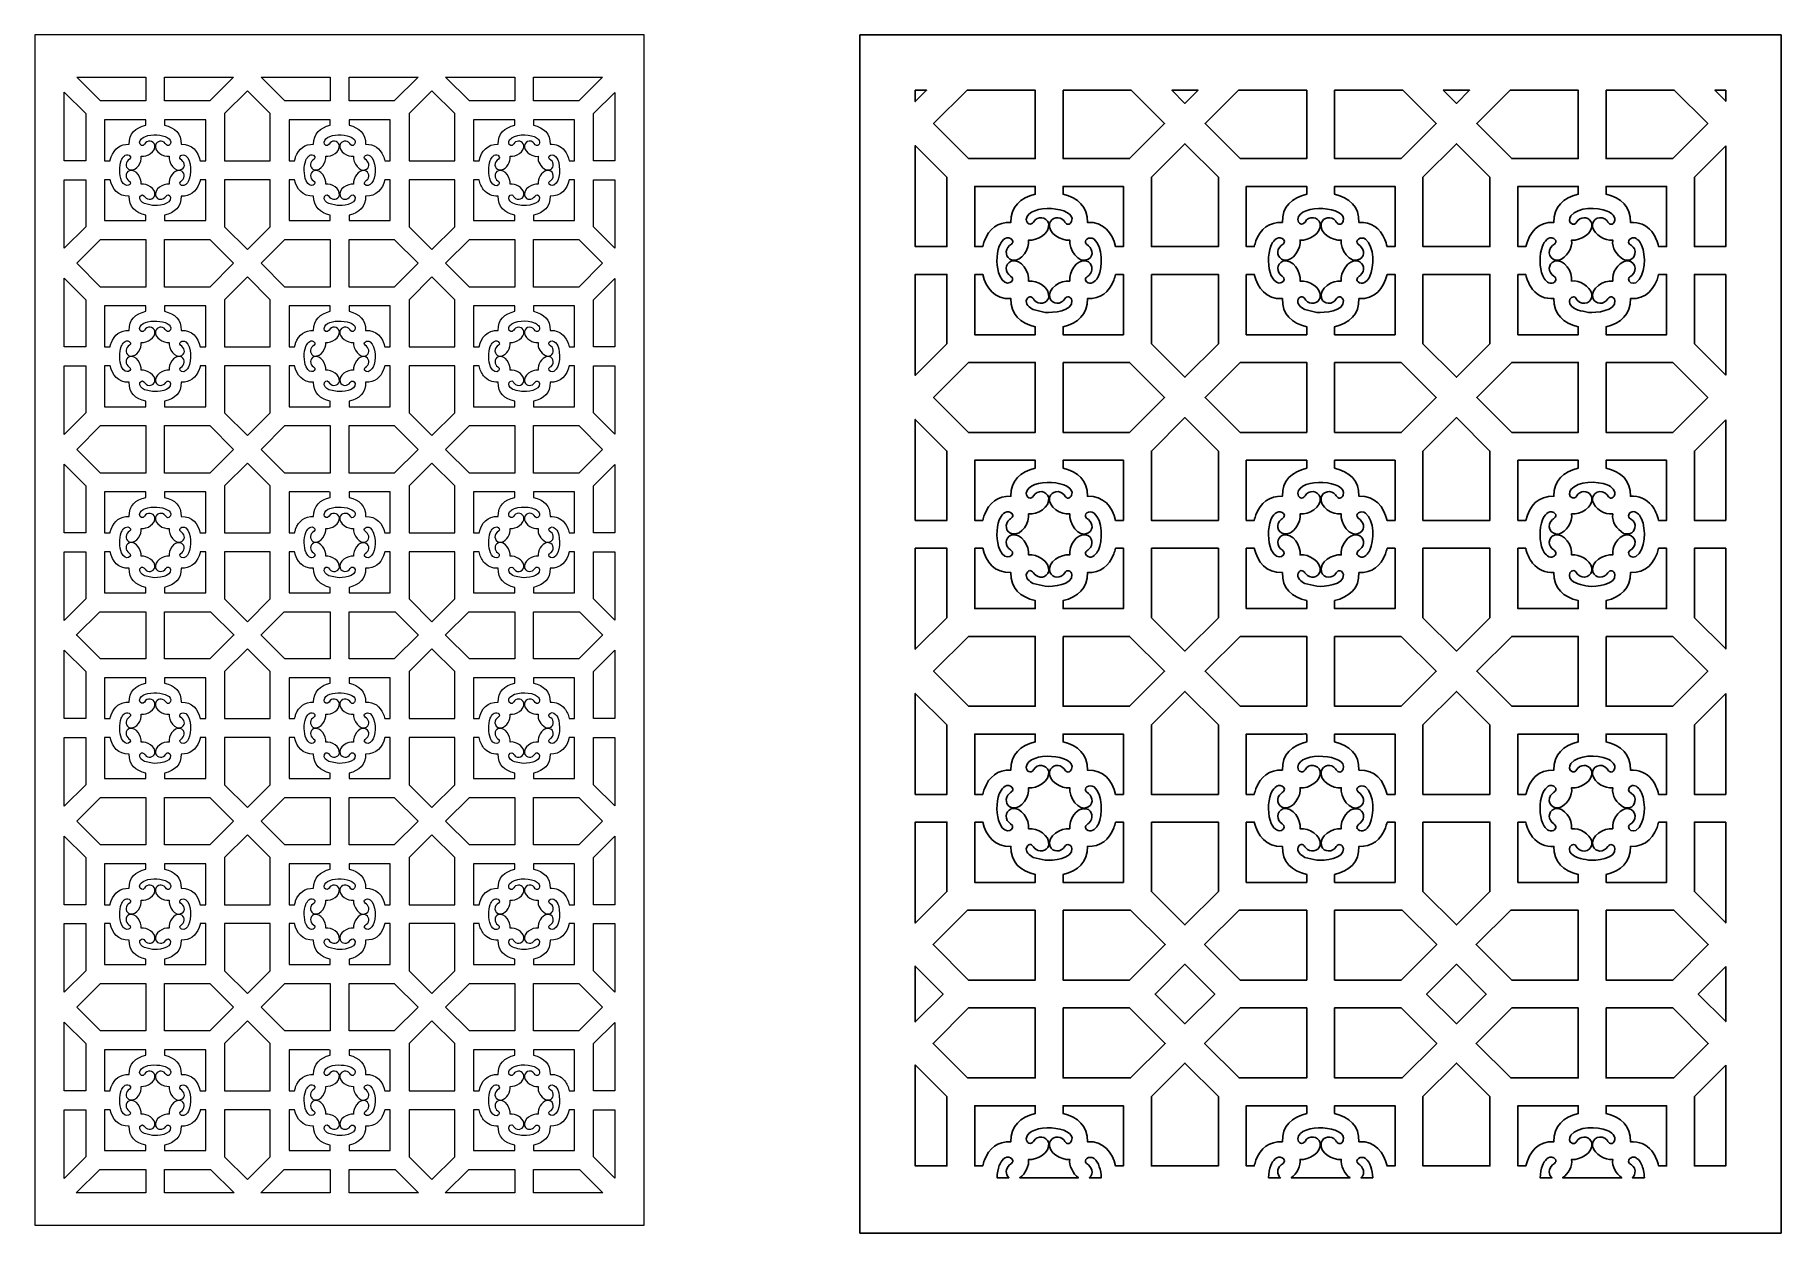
# Model space of a CAD drawing. Header units: centimetres. Extents: x 10.4 to 27.5, y -2.2 to 9.5.
import ezdxf

# ---------------------------------------------------------------- set-up
doc = ezdxf.new("R2010")
doc.units = ezdxf.units.CM
doc.header["$MEASUREMENT"] = 0
doc.layers.add('layer 1', color=7, linetype='Continuous')

msp = doc.modelspace()

# ---------------------------------------------------------------- linework, layer by layer
at = {"layer": 'layer 1', "color": 7, "lineweight": 9}
for points, knots in [([(10.44674, 9.5), (10.44674, 9.5), (16.39673, 9.5), (16.39673, 9.5), (16.39673, 9.5), (16.39673, 9.5), (16.39673, -2.11668), (16.39673, -2.11668), (16.39673, -2.11668), (16.39673, -2.11668), (10.44674, -2.11668), (10.44674, -2.11668), (10.44674, -2.11668), (10.44674, -2.11668), (10.44674, 9.5), (10.44674, 9.5)], [0, 0, 0, 0, 0.2, 0.2, 0.2, 0.2, 0.4, 0.4, 0.4, 0.4, 0.6, 0.6, 0.6, 0.6, 1, 1, 1, 1]), ([(11.52848, 9.08756), (11.52848, 9.08756), (11.52848, 9.08756), (11.52848, 9.08756), (11.52848, 9.08756), (11.52848, 9.08756), (10.85442, 9.08756), (10.85442, 9.08756), (10.85442, 9.08756), (10.85442, 9.08756), (11.08699, 8.85572), (11.08699, 8.85572), (11.08699, 8.85572), (11.08699, 8.85572), (11.52848, 8.85572), (11.52848, 8.85572), (11.52848, 8.85572), (11.52848, 8.85572), (11.52848, 9.08756), (11.52848, 9.08756)], [0, 0, 0, 0, 0.16666667, 0.16666667, 0.16666667, 0.16666667, 0.33333333, 0.33333333, 0.33333333, 0.33333333, 0.5, 0.5, 0.5, 0.5, 0.66666667, 0.66666667, 0.66666667, 0.66666667, 1, 1, 1, 1]), ([(12.3876, 9.08756), (12.3876, 9.08756), (12.3876, 9.08756), (12.3876, 9.08756), (12.3876, 9.08756), (12.3876, 9.08756), (11.7135, 9.08756), (11.7135, 9.08756), (11.7135, 9.08756), (11.7135, 9.08756), (11.7135, 8.85572), (11.7135, 8.85572), (11.7135, 8.85572), (11.7135, 8.85572), (12.15502, 8.85572), (12.15502, 8.85572), (12.15502, 8.85572), (12.15502, 8.85572), (12.3876, 9.08756), (12.3876, 9.08756)], [0, 0, 0, 0, 0.16666667, 0.16666667, 0.16666667, 0.16666667, 0.33333333, 0.33333333, 0.33333333, 0.33333333, 0.5, 0.5, 0.5, 0.5, 0.66666667, 0.66666667, 0.66666667, 0.66666667, 1, 1, 1, 1]), ([(13.33027, 9.08756), (13.33027, 9.08756), (13.33027, 9.08756), (13.33027, 9.08756), (13.33027, 9.08756), (13.33027, 9.08756), (12.6562, 9.08756), (12.6562, 9.08756), (12.6562, 9.08756), (12.6562, 9.08756), (12.88878, 8.85572), (12.88878, 8.85572), (12.88878, 8.85572), (12.88878, 8.85572), (13.33027, 8.85572), (13.33027, 8.85572), (13.33027, 8.85572), (13.33027, 8.85572), (13.33027, 9.08756), (13.33027, 9.08756)], [0, 0, 0, 0, 0.16666667, 0.16666667, 0.16666667, 0.16666667, 0.33333333, 0.33333333, 0.33333333, 0.33333333, 0.5, 0.5, 0.5, 0.5, 0.66666667, 0.66666667, 0.66666667, 0.66666667, 1, 1, 1, 1]), ([(14.18938, 9.08756), (14.18938, 9.08756), (14.18938, 9.08756), (14.18938, 9.08756), (14.18938, 9.08756), (14.18938, 9.08756), (13.51531, 9.08756), (13.51531, 9.08756), (13.51531, 9.08756), (13.51531, 9.08756), (13.51531, 8.85572), (13.51531, 8.85572), (13.51531, 8.85572), (13.51531, 8.85572), (13.9568, 8.85572), (13.9568, 8.85572), (13.9568, 8.85572), (13.9568, 8.85572), (14.18938, 9.08756), (14.18938, 9.08756)], [0, 0, 0, 0, 0.16666667, 0.16666667, 0.16666667, 0.16666667, 0.33333333, 0.33333333, 0.33333333, 0.33333333, 0.5, 0.5, 0.5, 0.5, 0.66666667, 0.66666667, 0.66666667, 0.66666667, 1, 1, 1, 1]), ([(15.13206, 9.08756), (15.13206, 9.08756), (15.13206, 9.08756), (15.13206, 9.08756), (15.13206, 9.08756), (15.13206, 9.08756), (14.45798, 9.08756), (14.45798, 9.08756), (14.45798, 9.08756), (14.45798, 9.08756), (14.69056, 8.85572), (14.69056, 8.85572), (14.69056, 8.85572), (14.69056, 8.85572), (15.13206, 8.85572), (15.13206, 8.85572), (15.13206, 8.85572), (15.13206, 8.85572), (15.13206, 9.08756), (15.13206, 9.08756)], [0, 0, 0, 0, 0.16666667, 0.16666667, 0.16666667, 0.16666667, 0.33333333, 0.33333333, 0.33333333, 0.33333333, 0.5, 0.5, 0.5, 0.5, 0.66666667, 0.66666667, 0.66666667, 0.66666667, 1, 1, 1, 1]), ([(15.99117, 9.08756), (15.99117, 9.08756), (15.31709, 9.08756), (15.31709, 9.08756), (15.31709, 9.08756), (15.31709, 9.08756), (15.31709, 8.85572), (15.31709, 8.85572), (15.31709, 8.85572), (15.31709, 8.85572), (15.75859, 8.85572), (15.75859, 8.85572), (15.75859, 8.85572), (15.75859, 8.85572), (15.99117, 9.08756), (15.99117, 9.08756)], [0, 0, 0, 0, 0.2, 0.2, 0.2, 0.2, 0.4, 0.4, 0.4, 0.4, 0.6, 0.6, 0.6, 0.6, 1, 1, 1, 1]), ([(10.73234, 8.27164), (10.73234, 8.27164), (10.73234, 8.27164), (10.73234, 8.27164), (10.73234, 8.27164), (10.73234, 8.27164), (10.9426, 8.27164), (10.9426, 8.27164), (10.9426, 8.27164), (10.9426, 8.27164), (10.9426, 8.73189), (10.9426, 8.73189), (10.9426, 8.73189), (10.9426, 8.73189), (10.73234, 8.9415), (10.73234, 8.9415), (10.73234, 8.9415), (10.73234, 8.9415), (10.73234, 8.27164), (10.73234, 8.27164)], [0, 0, 0, 0, 0.16666667, 0.16666667, 0.16666667, 0.16666667, 0.33333333, 0.33333333, 0.33333333, 0.33333333, 0.5, 0.5, 0.5, 0.5, 0.66666667, 0.66666667, 0.66666667, 0.66666667, 1, 1, 1, 1]), ([(12.74438, 8.27164), (12.74438, 8.27164), (12.74438, 8.27164), (12.74438, 8.27164), (12.74438, 8.27164), (12.74438, 8.27164), (12.29941, 8.27164), (12.29941, 8.27164), (12.29941, 8.27164), (12.29941, 8.27164), (12.29941, 8.73189), (12.29941, 8.73189), (12.29941, 8.73189), (12.29941, 8.73189), (12.52188, 8.95368), (12.52188, 8.95368), (12.52188, 8.95368), (12.52188, 8.95368), (12.74438, 8.73189), (12.74438, 8.73189), (12.74438, 8.73189), (12.74438, 8.73189), (12.74438, 8.27164), (12.74438, 8.27164)], [0, 0, 0, 0, 0.14285714, 0.14285714, 0.14285714, 0.14285714, 0.28571429, 0.28571429, 0.28571429, 0.28571429, 0.42857143, 0.42857143, 0.42857143, 0.42857143, 0.57142857, 0.57142857, 0.57142857, 0.57142857, 0.71428571, 0.71428571, 0.71428571, 0.71428571, 1, 1, 1, 1]), ([(14.54617, 8.27164), (14.54617, 8.27164), (14.54617, 8.27164), (14.54617, 8.27164), (14.54617, 8.27164), (14.54617, 8.27164), (14.10119, 8.27164), (14.10119, 8.27164), (14.10119, 8.27164), (14.10119, 8.27164), (14.10119, 8.73189), (14.10119, 8.73189), (14.10119, 8.73189), (14.10119, 8.73189), (14.32367, 8.95368), (14.32367, 8.95368), (14.32367, 8.95368), (14.32367, 8.95368), (14.54617, 8.73189), (14.54617, 8.73189), (14.54617, 8.73189), (14.54617, 8.73189), (14.54617, 8.27164), (14.54617, 8.27164)], [0, 0, 0, 0, 0.14285714, 0.14285714, 0.14285714, 0.14285714, 0.28571429, 0.28571429, 0.28571429, 0.28571429, 0.42857143, 0.42857143, 0.42857143, 0.42857143, 0.57142857, 0.57142857, 0.57142857, 0.57142857, 0.71428571, 0.71428571, 0.71428571, 0.71428571, 1, 1, 1, 1]), ([(16.11113, 8.93939), (16.11113, 8.93939), (16.11113, 8.93939), (16.11113, 8.93939), (16.11113, 8.93939), (16.11113, 8.93939), (15.90298, 8.73189), (15.90298, 8.73189), (15.90298, 8.73189), (15.90298, 8.73189), (15.90298, 8.27164), (15.90298, 8.27164), (15.90298, 8.27164), (15.90298, 8.27164), (16.11113, 8.27164), (16.11113, 8.27164), (16.11113, 8.27164), (16.11113, 8.27164), (16.11113, 8.93939), (16.11113, 8.93939)], [0, 0, 0, 0, 0.16666667, 0.16666667, 0.16666667, 0.16666667, 0.33333333, 0.33333333, 0.33333333, 0.33333333, 0.5, 0.5, 0.5, 0.5, 0.66666667, 0.66666667, 0.66666667, 0.66666667, 1, 1, 1, 1]), ([(11.18052, 8.27164), (11.18052, 8.27164), (11.18052, 8.27164), (11.18052, 8.27164), (11.18052, 8.27164), (11.18052, 8.27164), (11.12761, 8.27164), (11.12761, 8.27164), (11.12761, 8.27164), (11.12761, 8.27164), (11.12761, 8.67127), (11.12761, 8.67127), (11.12761, 8.67127), (11.12761, 8.67127), (11.52848, 8.67127), (11.52848, 8.67127), (11.52848, 8.67127), (11.52848, 8.67127), (11.52848, 8.61886), (11.52848, 8.61886), (11.52848, 8.61886), (11.4314, 8.59524), (11.3634, 8.53675), (11.36711, 8.43247), (11.36711, 8.43247), (11.27902, 8.43562), (11.22296, 8.38936), (11.19132, 8.30921), (11.19132, 8.30921), (11.18714, 8.29737), (11.18354, 8.28478), (11.18052, 8.27164)], [0, 0, 0, 0, 0.11111111, 0.11111111, 0.11111111, 0.11111111, 0.22222222, 0.22222222, 0.22222222, 0.22222222, 0.33333333, 0.33333333, 0.33333333, 0.33333333, 0.44444444, 0.44444444, 0.44444444, 0.44444444, 0.55555556, 0.55555556, 0.55555556, 0.55555556, 0.66666667, 0.66666667, 0.66666667, 0.66666667, 0.77777778, 0.77777778, 0.77777778, 0.77777778, 1, 1, 1, 1]), ([(11.29047, 8.27529), (11.29047, 8.27529), (11.29047, 8.27529), (11.29047, 8.27529), (11.29047, 8.27529), (11.27004, 8.21978), (11.26896, 8.13195), (11.29298, 8.07742), (11.29298, 8.07742), (11.33269, 7.9873), (11.41101, 8.04854), (11.36538, 8.07626), (11.36538, 8.07626), (11.32629, 8.09998), (11.32592, 8.15693), (11.37013, 8.17499), (11.37013, 8.17499), (11.43763, 8.1941), (11.4917, 8.09982), (11.48459, 8.04346), (11.48459, 8.04346), (11.54026, 8.05048), (11.62915, 7.99972), (11.61809, 7.93483), (11.61809, 7.93483), (11.60548, 7.89062), (11.55132, 7.88258), (11.52216, 7.91707), (11.52216, 7.91707), (11.50812, 7.93771), (11.49044, 7.95232), (11.47279, 7.92223), (11.47279, 7.92223), (11.45879, 7.89197), (11.49237, 7.86528), (11.51571, 7.85381), (11.51571, 7.85381), (11.51571, 7.85381), (11.59561, 7.83559), (11.59561, 7.83559), (11.59561, 7.83559), (11.64252, 7.8307), (11.78081, 7.84338), (11.77221, 7.91338), (11.77221, 7.91338), (11.76611, 7.93957), (11.73889, 7.94828), (11.72446, 7.92462), (11.72446, 7.92462), (11.70061, 7.88546), (11.64339, 7.88555), (11.62543, 7.92939), (11.62543, 7.92939), (11.60625, 7.99652), (11.70091, 8.05077), (11.75735, 8.04346), (11.75735, 8.04346), (11.75029, 8.10023), (11.80129, 8.18756), (11.86632, 8.17655), (11.86632, 8.17655), (11.91068, 8.16398), (11.91874, 8.10998), (11.88413, 8.08093), (11.88413, 8.08093), (11.86344, 8.06692), (11.84881, 8.04931), (11.87896, 8.0317), (11.87896, 8.0317), (11.90901, 8.01792), (11.93688, 8.05155), (11.94761, 8.07449), (11.94761, 8.07449), (11.97632, 8.136), (11.97827, 8.27263), (11.91925, 8.32073), (11.91925, 8.32073), (11.88593, 8.34335), (11.84358, 8.3126), (11.86941, 8.28745), (11.86941, 8.28745), (11.90543, 8.26299), (11.92415, 8.21843), (11.88186, 8.18865), (11.88186, 8.18865), (11.81318, 8.15109), (11.75025, 8.25766), (11.75735, 8.31538), (11.75735, 8.31538), (11.7004, 8.30842), (11.61282, 8.3591), (11.62385, 8.42401), (11.62385, 8.42401), (11.63648, 8.46823), (11.69064, 8.47628), (11.71977, 8.44176), (11.71977, 8.44176), (11.73312, 8.42215), (11.74804, 8.40696), (11.76757, 8.43392), (11.76757, 8.43392), (11.76757, 8.43392), (11.77047, 8.43944), (11.77047, 8.43944), (11.77047, 8.43944), (11.80464, 8.53855), (11.47934, 8.56059), (11.46928, 8.45202), (11.46928, 8.45202), (11.46975, 8.42152), (11.50001, 8.40863), (11.51747, 8.43423), (11.51747, 8.43423), (11.54072, 8.47743), (11.60471, 8.47093), (11.61809, 8.42401), (11.61809, 8.42401), (11.62917, 8.35896), (11.54061, 8.30849), (11.48459, 8.31538), (11.48459, 8.31538), (11.49183, 8.25867), (11.44056, 8.17132), (11.37562, 8.18231), (11.37562, 8.18231), (11.33126, 8.19489), (11.32317, 8.24888), (11.35782, 8.27792), (11.35782, 8.27792), (11.37747, 8.29123), (11.39273, 8.30609), (11.36567, 8.32557), (11.36567, 8.32557), (11.33074, 8.34375), (11.30192, 8.3041), (11.29047, 8.27529)], [0, 0, 0, 0, 0.02857143, 0.02857143, 0.02857143, 0.02857143, 0.05714286, 0.05714286, 0.05714286, 0.05714286, 0.08571429, 0.08571429, 0.08571429, 0.08571429, 0.11428571, 0.11428571, 0.11428571, 0.11428571, 0.14285714, 0.14285714, 0.14285714, 0.14285714, 0.17142857, 0.17142857, 0.17142857, 0.17142857, 0.2, 0.2, 0.2, 0.2, 0.22857143, 0.22857143, 0.22857143, 0.22857143, 0.25714286, 0.25714286, 0.25714286, 0.25714286, 0.28571429, 0.28571429, 0.28571429, 0.28571429, 0.31428571, 0.31428571, 0.31428571, 0.31428571, 0.34285714, 0.34285714, 0.34285714, 0.34285714, 0.37142857, 0.37142857, 0.37142857, 0.37142857, 0.4, 0.4, 0.4, 0.4, 0.42857143, 0.42857143, 0.42857143, 0.42857143, 0.45714286, 0.45714286, 0.45714286, 0.45714286, 0.48571429, 0.48571429, 0.48571429, 0.48571429, 0.51428571, 0.51428571, 0.51428571, 0.51428571, 0.54285714, 0.54285714, 0.54285714, 0.54285714, 0.57142857, 0.57142857, 0.57142857, 0.57142857, 0.6, 0.6, 0.6, 0.6, 0.62857143, 0.62857143, 0.62857143, 0.62857143, 0.65714286, 0.65714286, 0.65714286, 0.65714286, 0.68571429, 0.68571429, 0.68571429, 0.68571429, 0.71428571, 0.71428571, 0.71428571, 0.71428571, 0.74285714, 0.74285714, 0.74285714, 0.74285714, 0.77142857, 0.77142857, 0.77142857, 0.77142857, 0.8, 0.8, 0.8, 0.8, 0.82857143, 0.82857143, 0.82857143, 0.82857143, 0.85714286, 0.85714286, 0.85714286, 0.85714286, 0.88571429, 0.88571429, 0.88571429, 0.88571429, 0.91428571, 0.91428571, 0.91428571, 0.91428571, 0.94285714, 0.94285714, 0.94285714, 0.94285714, 1, 1, 1, 1]), ([(12.11439, 8.27164), (12.11439, 8.27164), (12.11439, 8.27164), (12.11439, 8.27164), (12.11439, 8.27164), (12.11439, 8.27164), (12.06195, 8.27164), (12.06195, 8.27164), (12.06195, 8.27164), (12.04049, 8.36247), (11.98289, 8.43634), (11.87482, 8.43247), (11.87482, 8.43247), (11.87857, 8.53649), (11.81072, 8.59574), (11.7135, 8.61874), (11.7135, 8.61874), (11.7135, 8.61874), (11.7135, 8.67127), (11.7135, 8.67127), (11.7135, 8.67127), (11.7135, 8.67127), (12.11439, 8.67127), (12.11439, 8.67127), (12.11439, 8.67127), (12.11439, 8.67127), (12.11439, 8.27164), (12.11439, 8.27164)], [0, 0, 0, 0, 0.125, 0.125, 0.125, 0.125, 0.25, 0.25, 0.25, 0.25, 0.375, 0.375, 0.375, 0.375, 0.5, 0.5, 0.5, 0.5, 0.625, 0.625, 0.625, 0.625, 0.75, 0.75, 0.75, 0.75, 1, 1, 1, 1]), ([(12.98233, 8.27164), (12.98233, 8.27164), (12.98233, 8.27164), (12.98233, 8.27164), (12.98233, 8.27164), (12.98233, 8.27164), (12.9294, 8.27164), (12.9294, 8.27164), (12.9294, 8.27164), (12.9294, 8.27164), (12.9294, 8.67127), (12.9294, 8.67127), (12.9294, 8.67127), (12.9294, 8.67127), (13.33027, 8.67127), (13.33027, 8.67127), (13.33027, 8.67127), (13.33027, 8.67127), (13.33027, 8.61886), (13.33027, 8.61886), (13.33027, 8.61886), (13.23319, 8.59524), (13.16518, 8.53675), (13.1689, 8.43247), (13.1689, 8.43247), (13.0808, 8.43562), (13.02476, 8.38936), (12.99313, 8.30921), (12.99313, 8.30921), (12.98895, 8.29737), (12.98533, 8.28478), (12.98233, 8.27164)], [0, 0, 0, 0, 0.11111111, 0.11111111, 0.11111111, 0.11111111, 0.22222222, 0.22222222, 0.22222222, 0.22222222, 0.33333333, 0.33333333, 0.33333333, 0.33333333, 0.44444444, 0.44444444, 0.44444444, 0.44444444, 0.55555556, 0.55555556, 0.55555556, 0.55555556, 0.66666667, 0.66666667, 0.66666667, 0.66666667, 0.77777778, 0.77777778, 0.77777778, 0.77777778, 1, 1, 1, 1]), ([(13.09226, 8.27529), (13.09226, 8.27529), (13.09226, 8.27529), (13.09226, 8.27529), (13.09226, 8.27529), (13.07182, 8.21978), (13.07075, 8.13195), (13.09476, 8.07742), (13.09476, 8.07742), (13.13448, 7.9873), (13.2128, 8.04854), (13.16716, 8.07626), (13.16716, 8.07626), (13.12807, 8.09998), (13.1277, 8.15693), (13.17192, 8.17499), (13.17192, 8.17499), (13.23941, 8.1941), (13.29348, 8.09982), (13.28637, 8.04346), (13.28637, 8.04346), (13.34207, 8.05048), (13.43093, 7.99972), (13.41987, 7.93483), (13.41987, 7.93483), (13.40726, 7.89062), (13.35312, 7.88258), (13.32395, 7.91707), (13.32395, 7.91707), (13.3099, 7.93771), (13.29223, 7.95232), (13.27458, 7.92223), (13.27458, 7.92223), (13.26059, 7.89197), (13.29415, 7.86528), (13.31749, 7.85381), (13.31749, 7.85381), (13.31749, 7.85381), (13.3974, 7.83559), (13.3974, 7.83559), (13.3974, 7.83559), (13.44431, 7.8307), (13.58259, 7.84338), (13.574, 7.91338), (13.574, 7.91338), (13.56789, 7.93957), (13.54067, 7.94828), (13.52625, 7.92462), (13.52625, 7.92462), (13.5024, 7.88546), (13.44519, 7.88555), (13.42721, 7.92939), (13.42721, 7.92939), (13.40803, 7.99652), (13.5027, 8.05077), (13.55913, 8.04346), (13.55913, 8.04346), (13.55207, 8.10023), (13.60307, 8.18756), (13.66811, 8.17655), (13.66811, 8.17655), (13.71247, 8.16398), (13.72053, 8.10998), (13.68592, 8.08093), (13.68592, 8.08093), (13.66523, 8.06692), (13.6506, 8.04931), (13.68074, 8.0317), (13.68074, 8.0317), (13.7108, 8.01792), (13.73867, 8.05155), (13.7494, 8.07449), (13.7494, 8.07449), (13.77811, 8.136), (13.78006, 8.27263), (13.72104, 8.32073), (13.72104, 8.32073), (13.68774, 8.34335), (13.64539, 8.3126), (13.6712, 8.28745), (13.6712, 8.28745), (13.70722, 8.26299), (13.72594, 8.21843), (13.68367, 8.18865), (13.68367, 8.18865), (13.61497, 8.15109), (13.55205, 8.25766), (13.55913, 8.31538), (13.55913, 8.31538), (13.50219, 8.30842), (13.4146, 8.3591), (13.42566, 8.42401), (13.42566, 8.42401), (13.43827, 8.46823), (13.49243, 8.47628), (13.52156, 8.44176), (13.52156, 8.44176), (13.53491, 8.42215), (13.54982, 8.40696), (13.56935, 8.43392), (13.56935, 8.43392), (13.56935, 8.43392), (13.57226, 8.43944), (13.57226, 8.43944), (13.57226, 8.43944), (13.60642, 8.53855), (13.28112, 8.56059), (13.27109, 8.45202), (13.27109, 8.45202), (13.27154, 8.42152), (13.30179, 8.40863), (13.31926, 8.43423), (13.31926, 8.43423), (13.34251, 8.47743), (13.4065, 8.47093), (13.41987, 8.42401), (13.41987, 8.42401), (13.43098, 8.35896), (13.3424, 8.30849), (13.28637, 8.31538), (13.28637, 8.31538), (13.29362, 8.25867), (13.24234, 8.17132), (13.1774, 8.18231), (13.1774, 8.18231), (13.13304, 8.19489), (13.12496, 8.24888), (13.15961, 8.27792), (13.15961, 8.27792), (13.17926, 8.29123), (13.19452, 8.30609), (13.16746, 8.32557), (13.16746, 8.32557), (13.13253, 8.34375), (13.1037, 8.3041), (13.09226, 8.27529)], [0, 0, 0, 0, 0.02857143, 0.02857143, 0.02857143, 0.02857143, 0.05714286, 0.05714286, 0.05714286, 0.05714286, 0.08571429, 0.08571429, 0.08571429, 0.08571429, 0.11428571, 0.11428571, 0.11428571, 0.11428571, 0.14285714, 0.14285714, 0.14285714, 0.14285714, 0.17142857, 0.17142857, 0.17142857, 0.17142857, 0.2, 0.2, 0.2, 0.2, 0.22857143, 0.22857143, 0.22857143, 0.22857143, 0.25714286, 0.25714286, 0.25714286, 0.25714286, 0.28571429, 0.28571429, 0.28571429, 0.28571429, 0.31428571, 0.31428571, 0.31428571, 0.31428571, 0.34285714, 0.34285714, 0.34285714, 0.34285714, 0.37142857, 0.37142857, 0.37142857, 0.37142857, 0.4, 0.4, 0.4, 0.4, 0.42857143, 0.42857143, 0.42857143, 0.42857143, 0.45714286, 0.45714286, 0.45714286, 0.45714286, 0.48571429, 0.48571429, 0.48571429, 0.48571429, 0.51428571, 0.51428571, 0.51428571, 0.51428571, 0.54285714, 0.54285714, 0.54285714, 0.54285714, 0.57142857, 0.57142857, 0.57142857, 0.57142857, 0.6, 0.6, 0.6, 0.6, 0.62857143, 0.62857143, 0.62857143, 0.62857143, 0.65714286, 0.65714286, 0.65714286, 0.65714286, 0.68571429, 0.68571429, 0.68571429, 0.68571429, 0.71428571, 0.71428571, 0.71428571, 0.71428571, 0.74285714, 0.74285714, 0.74285714, 0.74285714, 0.77142857, 0.77142857, 0.77142857, 0.77142857, 0.8, 0.8, 0.8, 0.8, 0.82857143, 0.82857143, 0.82857143, 0.82857143, 0.85714286, 0.85714286, 0.85714286, 0.85714286, 0.88571429, 0.88571429, 0.88571429, 0.88571429, 0.91428571, 0.91428571, 0.91428571, 0.91428571, 0.94285714, 0.94285714, 0.94285714, 0.94285714, 1, 1, 1, 1]), ([(13.91617, 8.27164), (13.91617, 8.27164), (13.91617, 8.27164), (13.91617, 8.27164), (13.91617, 8.27164), (13.91617, 8.27164), (13.86334, 8.27164), (13.86334, 8.27164), (13.86334, 8.27164), (13.85951, 8.28778), (13.85463, 8.30355), (13.84866, 8.3187), (13.84866, 8.3187), (13.81543, 8.39423), (13.76006, 8.43546), (13.67661, 8.43247), (13.67661, 8.43247), (13.68035, 8.53649), (13.61251, 8.59574), (13.51531, 8.61874), (13.51531, 8.61874), (13.51531, 8.61874), (13.51531, 8.67127), (13.51531, 8.67127), (13.51531, 8.67127), (13.51531, 8.67127), (13.91617, 8.67127), (13.91617, 8.67127), (13.91617, 8.67127), (13.91617, 8.67127), (13.91617, 8.27164), (13.91617, 8.27164)], [0, 0, 0, 0, 0.11111111, 0.11111111, 0.11111111, 0.11111111, 0.22222222, 0.22222222, 0.22222222, 0.22222222, 0.33333333, 0.33333333, 0.33333333, 0.33333333, 0.44444444, 0.44444444, 0.44444444, 0.44444444, 0.55555556, 0.55555556, 0.55555556, 0.55555556, 0.66666667, 0.66666667, 0.66666667, 0.66666667, 0.77777778, 0.77777778, 0.77777778, 0.77777778, 1, 1, 1, 1]), ([(14.78372, 8.27164), (14.78372, 8.27164), (14.78372, 8.27164), (14.78372, 8.27164), (14.78372, 8.27164), (14.78372, 8.27164), (14.73118, 8.27164), (14.73118, 8.27164), (14.73118, 8.27164), (14.73118, 8.27164), (14.73118, 8.67127), (14.73118, 8.67127), (14.73118, 8.67127), (14.73118, 8.67127), (15.13206, 8.67127), (15.13206, 8.67127), (15.13206, 8.67127), (15.13206, 8.67127), (15.13206, 8.61886), (15.13206, 8.61886), (15.13206, 8.61886), (15.03497, 8.59523), (14.96697, 8.53674), (14.97071, 8.43247), (14.97071, 8.43247), (14.86612, 8.43621), (14.80718, 8.36852), (14.78372, 8.27164)], [0, 0, 0, 0, 0.125, 0.125, 0.125, 0.125, 0.25, 0.25, 0.25, 0.25, 0.375, 0.375, 0.375, 0.375, 0.5, 0.5, 0.5, 0.5, 0.625, 0.625, 0.625, 0.625, 0.75, 0.75, 0.75, 0.75, 1, 1, 1, 1]), ([(14.89404, 8.27529), (14.89404, 8.27529), (14.89404, 8.27529), (14.89404, 8.27529), (14.89404, 8.27529), (14.87312, 8.21847), (14.87267, 8.13317), (14.89657, 8.07742), (14.89657, 8.07742), (14.90723, 8.05428), (14.92909, 8.02515), (14.95766, 8.02867), (14.95766, 8.02867), (14.98394, 8.03475), (14.993, 8.06159), (14.96894, 8.07626), (14.96894, 8.07626), (14.92953, 8.10027), (14.92948, 8.15693), (14.97372, 8.17499), (14.97372, 8.17499), (15.0412, 8.1941), (15.09527, 8.09983), (15.08816, 8.04346), (15.08816, 8.04346), (15.1412, 8.05015), (15.20817, 8.01087), (15.22206, 7.95791), (15.22206, 7.95791), (15.22934, 7.89983), (15.16271, 7.87334), (15.12574, 7.91707), (15.12574, 7.91707), (15.1194, 7.92641), (15.11594, 7.93676), (15.10358, 7.93893), (15.10358, 7.93893), (15.07722, 7.94034), (15.06816, 7.91188), (15.07703, 7.89134), (15.07703, 7.89134), (15.10467, 7.84677), (15.15198, 7.84635), (15.19918, 7.83559), (15.19918, 7.83559), (15.24762, 7.83053), (15.38424, 7.84454), (15.37579, 7.91338), (15.37579, 7.91338), (15.36968, 7.93959), (15.34276, 7.9486), (15.32803, 7.92462), (15.32803, 7.92462), (15.30383, 7.88516), (15.24695, 7.88557), (15.229, 7.92939), (15.229, 7.92939), (15.20984, 7.99652), (15.30448, 8.05077), (15.36092, 8.04346), (15.36092, 8.04346), (15.35425, 8.09704), (15.39348, 8.16307), (15.44673, 8.17694), (15.44673, 8.17694), (15.50501, 8.18421), (15.5316, 8.11776), (15.48771, 8.08093), (15.48771, 8.08093), (15.47835, 8.07461), (15.46796, 8.07116), (15.46581, 8.05884), (15.46581, 8.05884), (15.46439, 8.03257), (15.49291, 8.02353), (15.51354, 8.03239), (15.51354, 8.03239), (15.58254, 8.07493), (15.58105, 8.21479), (15.55253, 8.28143), (15.55253, 8.28143), (15.5425, 8.30318), (15.52394, 8.32824), (15.498, 8.33063), (15.498, 8.33063), (15.47579, 8.33028), (15.45398, 8.30596), (15.47298, 8.28745), (15.47298, 8.28745), (15.49223, 8.27437), (15.50491, 8.26565), (15.50889, 8.24003), (15.50889, 8.24003), (15.51049, 8.19075), (15.47458, 8.17327), (15.43201, 8.18573), (15.43201, 8.18573), (15.38826, 8.21661), (15.35379, 8.25736), (15.36092, 8.31538), (15.36092, 8.31538), (15.30716, 8.30881), (15.24093, 8.34776), (15.22703, 8.40094), (15.22703, 8.40094), (15.21978, 8.45902), (15.28643, 8.48554), (15.32334, 8.44176), (15.32334, 8.44176), (15.3367, 8.42217), (15.3516, 8.40696), (15.37114, 8.43392), (15.37114, 8.43392), (15.38886, 8.46779), (15.35088, 8.49615), (15.32385, 8.50767), (15.32385, 8.50767), (15.25775, 8.53374), (15.1302, 8.53466), (15.0828, 8.47678), (15.0828, 8.47678), (15.0692, 8.45689), (15.06774, 8.43157), (15.09413, 8.42109), (15.09413, 8.42109), (15.11468, 8.41524), (15.11907, 8.43386), (15.12918, 8.44582), (15.12918, 8.44582), (15.15988, 8.47557), (15.20963, 8.46623), (15.22166, 8.42401), (15.22166, 8.42401), (15.23276, 8.35896), (15.14418, 8.30849), (15.08816, 8.31538), (15.08816, 8.31538), (15.09499, 8.2619), (15.05546, 8.19571), (15.00234, 8.1819), (15.00234, 8.1819), (14.94407, 8.17467), (14.9175, 8.24111), (14.96139, 8.27792), (14.96139, 8.27792), (14.98104, 8.29123), (14.9963, 8.30609), (14.96925, 8.32557), (14.96925, 8.32557), (14.93434, 8.34373), (14.90542, 8.30391), (14.89404, 8.27529)], [0, 0, 0, 0, 0.02564103, 0.02564103, 0.02564103, 0.02564103, 0.05128205, 0.05128205, 0.05128205, 0.05128205, 0.07692308, 0.07692308, 0.07692308, 0.07692308, 0.1025641, 0.1025641, 0.1025641, 0.1025641, 0.12820513, 0.12820513, 0.12820513, 0.12820513, 0.15384615, 0.15384615, 0.15384615, 0.15384615, 0.17948718, 0.17948718, 0.17948718, 0.17948718, 0.20512821, 0.20512821, 0.20512821, 0.20512821, 0.23076923, 0.23076923, 0.23076923, 0.23076923, 0.25641026, 0.25641026, 0.25641026, 0.25641026, 0.28205128, 0.28205128, 0.28205128, 0.28205128, 0.30769231, 0.30769231, 0.30769231, 0.30769231, 0.33333333, 0.33333333, 0.33333333, 0.33333333, 0.35897436, 0.35897436, 0.35897436, 0.35897436, 0.38461538, 0.38461538, 0.38461538, 0.38461538, 0.41025641, 0.41025641, 0.41025641, 0.41025641, 0.43589744, 0.43589744, 0.43589744, 0.43589744, 0.46153846, 0.46153846, 0.46153846, 0.46153846, 0.48717949, 0.48717949, 0.48717949, 0.48717949, 0.51282051, 0.51282051, 0.51282051, 0.51282051, 0.53846154, 0.53846154, 0.53846154, 0.53846154, 0.56410256, 0.56410256, 0.56410256, 0.56410256, 0.58974359, 0.58974359, 0.58974359, 0.58974359, 0.61538462, 0.61538462, 0.61538462, 0.61538462, 0.64102564, 0.64102564, 0.64102564, 0.64102564, 0.66666667, 0.66666667, 0.66666667, 0.66666667, 0.69230769, 0.69230769, 0.69230769, 0.69230769, 0.71794872, 0.71794872, 0.71794872, 0.71794872, 0.74358974, 0.74358974, 0.74358974, 0.74358974, 0.76923077, 0.76923077, 0.76923077, 0.76923077, 0.79487179, 0.79487179, 0.79487179, 0.79487179, 0.82051282, 0.82051282, 0.82051282, 0.82051282, 0.84615385, 0.84615385, 0.84615385, 0.84615385, 0.87179487, 0.87179487, 0.87179487, 0.87179487, 0.8974359, 0.8974359, 0.8974359, 0.8974359, 0.92307692, 0.92307692, 0.92307692, 0.92307692, 0.94871795, 0.94871795, 0.94871795, 0.94871795, 1, 1, 1, 1]), ([(15.71796, 8.27164), (15.71796, 8.27164), (15.71796, 8.27164), (15.71796, 8.27164), (15.71796, 8.27164), (15.71796, 8.27164), (15.66536, 8.27164), (15.66536, 8.27164), (15.66536, 8.27164), (15.6563, 8.3086), (15.64297, 8.34063), (15.62013, 8.37104), (15.62013, 8.37104), (15.58221, 8.41625), (15.53685, 8.43457), (15.47839, 8.43247), (15.47839, 8.43247), (15.48213, 8.53649), (15.41427, 8.59574), (15.31709, 8.61874), (15.31709, 8.61874), (15.31709, 8.61874), (15.31709, 8.67127), (15.31709, 8.67127), (15.31709, 8.67127), (15.31709, 8.67127), (15.71796, 8.67127), (15.71796, 8.67127), (15.71796, 8.67127), (15.71796, 8.67127), (15.71796, 8.27164), (15.71796, 8.27164)], [0, 0, 0, 0, 0.11111111, 0.11111111, 0.11111111, 0.11111111, 0.22222222, 0.22222222, 0.22222222, 0.22222222, 0.33333333, 0.33333333, 0.33333333, 0.33333333, 0.44444444, 0.44444444, 0.44444444, 0.44444444, 0.55555556, 0.55555556, 0.55555556, 0.55555556, 0.66666667, 0.66666667, 0.66666667, 0.66666667, 0.77777778, 0.77777778, 0.77777778, 0.77777778, 1, 1, 1, 1]), ([(10.73234, 7.41735), (10.73234, 7.41735), (10.73234, 7.41735), (10.73234, 7.41735), (10.73234, 7.41735), (10.73234, 7.41735), (10.9426, 7.62695), (10.9426, 7.62695), (10.9426, 7.62695), (10.9426, 7.62695), (10.9426, 8.0872), (10.9426, 8.0872), (10.9426, 8.0872), (10.9426, 8.0872), (10.73234, 8.0872), (10.73234, 8.0872), (10.73234, 8.0872), (10.73234, 8.0872), (10.73234, 7.41735), (10.73234, 7.41735)], [0, 0, 0, 0, 0.16666667, 0.16666667, 0.16666667, 0.16666667, 0.33333333, 0.33333333, 0.33333333, 0.33333333, 0.5, 0.5, 0.5, 0.5, 0.66666667, 0.66666667, 0.66666667, 0.66666667, 1, 1, 1, 1]), ([(11.12761, 8.0872), (11.12761, 8.0872), (11.12761, 8.0872), (11.12761, 8.0872), (11.12761, 8.0872), (11.12761, 8.0872), (11.18006, 8.0872), (11.18006, 8.0872), (11.18006, 8.0872), (11.20152, 7.99645), (11.259, 7.92252), (11.36711, 7.92637), (11.36711, 7.92637), (11.3634, 7.8223), (11.43124, 7.76311), (11.52848, 7.74009), (11.52848, 7.74009), (11.52848, 7.74009), (11.52848, 7.68758), (11.52848, 7.68758), (11.52848, 7.68758), (11.52848, 7.68758), (11.12761, 7.68758), (11.12761, 7.68758), (11.12761, 7.68758), (11.12761, 7.68758), (11.12761, 8.0872), (11.12761, 8.0872)], [0, 0, 0, 0, 0.125, 0.125, 0.125, 0.125, 0.25, 0.25, 0.25, 0.25, 0.375, 0.375, 0.375, 0.375, 0.5, 0.5, 0.5, 0.5, 0.625, 0.625, 0.625, 0.625, 0.75, 0.75, 0.75, 0.75, 1, 1, 1, 1]), ([(12.06142, 8.0872), (12.06142, 8.0872), (12.06142, 8.0872), (12.06142, 8.0872), (12.06142, 8.0872), (12.06142, 8.0872), (12.11439, 8.0872), (12.11439, 8.0872), (12.11439, 8.0872), (12.11439, 8.0872), (12.11439, 7.68758), (12.11439, 7.68758), (12.11439, 7.68758), (12.11439, 7.68758), (11.7135, 7.68758), (11.7135, 7.68758), (11.7135, 7.68758), (11.7135, 7.68758), (11.7135, 7.74), (11.7135, 7.74), (11.7135, 7.74), (11.81068, 7.76365), (11.87859, 7.82202), (11.87482, 7.92637), (11.87482, 7.92637), (11.96278, 7.92325), (12.01882, 7.96933), (12.0505, 8.04931), (12.0505, 8.04931), (12.05473, 8.06125), (12.05837, 8.07397), (12.06142, 8.0872)], [0, 0, 0, 0, 0.11111111, 0.11111111, 0.11111111, 0.11111111, 0.22222222, 0.22222222, 0.22222222, 0.22222222, 0.33333333, 0.33333333, 0.33333333, 0.33333333, 0.44444444, 0.44444444, 0.44444444, 0.44444444, 0.55555556, 0.55555556, 0.55555556, 0.55555556, 0.66666667, 0.66666667, 0.66666667, 0.66666667, 0.77777778, 0.77777778, 0.77777778, 0.77777778, 1, 1, 1, 1]), ([(12.29941, 8.0872), (12.29941, 8.0872), (12.29941, 8.0872), (12.29941, 8.0872), (12.29941, 8.0872), (12.29941, 8.0872), (12.74438, 8.0872), (12.74438, 8.0872), (12.74438, 8.0872), (12.74438, 8.0872), (12.74438, 7.62695), (12.74438, 7.62695), (12.74438, 7.62695), (12.74438, 7.62695), (12.52188, 7.40516), (12.52188, 7.40516), (12.52188, 7.40516), (12.52188, 7.40516), (12.29941, 7.62695), (12.29941, 7.62695), (12.29941, 7.62695), (12.29941, 7.62695), (12.29941, 8.0872), (12.29941, 8.0872)], [0, 0, 0, 0, 0.14285714, 0.14285714, 0.14285714, 0.14285714, 0.28571429, 0.28571429, 0.28571429, 0.28571429, 0.42857143, 0.42857143, 0.42857143, 0.42857143, 0.57142857, 0.57142857, 0.57142857, 0.57142857, 0.71428571, 0.71428571, 0.71428571, 0.71428571, 1, 1, 1, 1]), ([(12.9294, 8.0872), (12.9294, 8.0872), (12.9294, 8.0872), (12.9294, 8.0872), (12.9294, 8.0872), (12.9294, 8.0872), (12.98186, 8.0872), (12.98186, 8.0872), (12.98186, 8.0872), (13.0033, 7.99645), (13.06079, 7.92252), (13.1689, 7.92637), (13.1689, 7.92637), (13.16518, 7.8223), (13.23302, 7.76311), (13.33027, 7.74009), (13.33027, 7.74009), (13.33027, 7.74009), (13.33027, 7.68758), (13.33027, 7.68758), (13.33027, 7.68758), (13.33027, 7.68758), (12.9294, 7.68758), (12.9294, 7.68758), (12.9294, 7.68758), (12.9294, 7.68758), (12.9294, 8.0872), (12.9294, 8.0872)], [0, 0, 0, 0, 0.125, 0.125, 0.125, 0.125, 0.25, 0.25, 0.25, 0.25, 0.375, 0.375, 0.375, 0.375, 0.5, 0.5, 0.5, 0.5, 0.625, 0.625, 0.625, 0.625, 0.75, 0.75, 0.75, 0.75, 1, 1, 1, 1]), ([(13.86366, 8.0872), (13.86366, 8.0872), (13.86366, 8.0872), (13.86366, 8.0872), (13.86366, 8.0872), (13.86366, 8.0872), (13.91617, 8.0872), (13.91617, 8.0872), (13.91617, 8.0872), (13.91617, 8.0872), (13.91617, 7.68758), (13.91617, 7.68758), (13.91617, 7.68758), (13.91617, 7.68758), (13.51531, 7.68758), (13.51531, 7.68758), (13.51531, 7.68758), (13.51531, 7.68758), (13.51531, 7.74), (13.51531, 7.74), (13.51531, 7.74), (13.61246, 7.76365), (13.68037, 7.82202), (13.67661, 7.92637), (13.67661, 7.92637), (13.78328, 7.92257), (13.84156, 7.99367), (13.86366, 8.0872)], [0, 0, 0, 0, 0.125, 0.125, 0.125, 0.125, 0.25, 0.25, 0.25, 0.25, 0.375, 0.375, 0.375, 0.375, 0.5, 0.5, 0.5, 0.5, 0.625, 0.625, 0.625, 0.625, 0.75, 0.75, 0.75, 0.75, 1, 1, 1, 1]), ([(14.10119, 8.0872), (14.10119, 8.0872), (14.10119, 8.0872), (14.10119, 8.0872), (14.10119, 8.0872), (14.10119, 8.0872), (14.54617, 8.0872), (14.54617, 8.0872), (14.54617, 8.0872), (14.54617, 8.0872), (14.54617, 7.62695), (14.54617, 7.62695), (14.54617, 7.62695), (14.54617, 7.62695), (14.32367, 7.40516), (14.32367, 7.40516), (14.32367, 7.40516), (14.32367, 7.40516), (14.10119, 7.62695), (14.10119, 7.62695), (14.10119, 7.62695), (14.10119, 7.62695), (14.10119, 8.0872), (14.10119, 8.0872)], [0, 0, 0, 0, 0.14285714, 0.14285714, 0.14285714, 0.14285714, 0.28571429, 0.28571429, 0.28571429, 0.28571429, 0.42857143, 0.42857143, 0.42857143, 0.42857143, 0.57142857, 0.57142857, 0.57142857, 0.57142857, 0.71428571, 0.71428571, 0.71428571, 0.71428571, 1, 1, 1, 1]), ([(14.73118, 8.0872), (14.73118, 8.0872), (14.73118, 8.0872), (14.73118, 8.0872), (14.73118, 8.0872), (14.73118, 8.0872), (14.78374, 8.0872), (14.78374, 8.0872), (14.78374, 8.0872), (14.7928, 8.05021), (14.80618, 8.01804), (14.8291, 7.98761), (14.8291, 7.98761), (14.86703, 7.94255), (14.91229, 7.92429), (14.97071, 7.92637), (14.97071, 7.92637), (14.96697, 7.82231), (15.03481, 7.76311), (15.13206, 7.74009), (15.13206, 7.74009), (15.13206, 7.74009), (15.13206, 7.68758), (15.13206, 7.68758), (15.13206, 7.68758), (15.13206, 7.68758), (14.73118, 7.68758), (14.73118, 7.68758), (14.73118, 7.68758), (14.73118, 7.68758), (14.73118, 8.0872), (14.73118, 8.0872)], [0, 0, 0, 0, 0.11111111, 0.11111111, 0.11111111, 0.11111111, 0.22222222, 0.22222222, 0.22222222, 0.22222222, 0.33333333, 0.33333333, 0.33333333, 0.33333333, 0.44444444, 0.44444444, 0.44444444, 0.44444444, 0.55555556, 0.55555556, 0.55555556, 0.55555556, 0.66666667, 0.66666667, 0.66666667, 0.66666667, 0.77777778, 0.77777778, 0.77777778, 0.77777778, 1, 1, 1, 1]), ([(15.66524, 8.0872), (15.66524, 8.0872), (15.66524, 8.0872), (15.66524, 8.0872), (15.66524, 8.0872), (15.66524, 8.0872), (15.71796, 8.0872), (15.71796, 8.0872), (15.71796, 8.0872), (15.71796, 8.0872), (15.71796, 7.68758), (15.71796, 7.68758), (15.71796, 7.68758), (15.71796, 7.68758), (15.31709, 7.68758), (15.31709, 7.68758), (15.31709, 7.68758), (15.31709, 7.68758), (15.31709, 7.74), (15.31709, 7.74), (15.31709, 7.74), (15.41422, 7.76364), (15.48215, 7.82201), (15.47839, 7.92637), (15.47839, 7.92637), (15.58277, 7.92267), (15.64215, 7.99025), (15.66524, 8.0872)], [0, 0, 0, 0, 0.125, 0.125, 0.125, 0.125, 0.25, 0.25, 0.25, 0.25, 0.375, 0.375, 0.375, 0.375, 0.5, 0.5, 0.5, 0.5, 0.625, 0.625, 0.625, 0.625, 0.75, 0.75, 0.75, 0.75, 1, 1, 1, 1]), ([(16.11113, 8.0872), (16.11113, 8.0872), (16.11113, 8.0872), (16.11113, 8.0872), (16.11113, 8.0872), (16.11113, 8.0872), (15.90298, 8.0872), (15.90298, 8.0872), (15.90298, 8.0872), (15.90298, 8.0872), (15.90298, 7.62695), (15.90298, 7.62695), (15.90298, 7.62695), (15.90298, 7.62695), (16.11113, 7.41947), (16.11113, 7.41947), (16.11113, 7.41947), (16.11113, 7.41947), (16.11113, 8.0872), (16.11113, 8.0872)], [0, 0, 0, 0, 0.16666667, 0.16666667, 0.16666667, 0.16666667, 0.33333333, 0.33333333, 0.33333333, 0.33333333, 0.5, 0.5, 0.5, 0.5, 0.66666667, 0.66666667, 0.66666667, 0.66666667, 1, 1, 1, 1]), ([(11.52848, 7.03942), (11.52848, 7.03942), (11.52848, 7.03942), (11.52848, 7.03942), (11.52848, 7.03942), (11.52848, 7.03942), (11.52848, 7.50312), (11.52848, 7.50312), (11.52848, 7.50312), (11.52848, 7.50312), (11.08699, 7.50312), (11.08699, 7.50312), (11.08699, 7.50312), (11.08699, 7.50312), (10.85442, 7.27127), (10.85442, 7.27127), (10.85442, 7.27127), (10.85442, 7.27127), (11.08699, 7.03942), (11.08699, 7.03942), (11.08699, 7.03942), (11.08699, 7.03942), (11.52848, 7.03942), (11.52848, 7.03942)], [0, 0, 0, 0, 0.14285714, 0.14285714, 0.14285714, 0.14285714, 0.28571429, 0.28571429, 0.28571429, 0.28571429, 0.42857143, 0.42857143, 0.42857143, 0.42857143, 0.57142857, 0.57142857, 0.57142857, 0.57142857, 0.71428571, 0.71428571, 0.71428571, 0.71428571, 1, 1, 1, 1]), ([(11.7135, 7.50312), (11.7135, 7.50312), (11.7135, 7.50312), (11.7135, 7.50312), (11.7135, 7.50312), (11.7135, 7.50312), (11.7135, 7.03942), (11.7135, 7.03942), (11.7135, 7.03942), (11.7135, 7.03942), (12.15502, 7.03942), (12.15502, 7.03942), (12.15502, 7.03942), (12.15502, 7.03942), (12.3876, 7.27127), (12.3876, 7.27127), (12.3876, 7.27127), (12.3876, 7.27127), (12.15502, 7.50312), (12.15502, 7.50312), (12.15502, 7.50312), (12.15502, 7.50312), (11.7135, 7.50312), (11.7135, 7.50312)], [0, 0, 0, 0, 0.14285714, 0.14285714, 0.14285714, 0.14285714, 0.28571429, 0.28571429, 0.28571429, 0.28571429, 0.42857143, 0.42857143, 0.42857143, 0.42857143, 0.57142857, 0.57142857, 0.57142857, 0.57142857, 0.71428571, 0.71428571, 0.71428571, 0.71428571, 1, 1, 1, 1]), ([(13.33027, 7.03942), (13.33027, 7.03942), (13.33027, 7.03942), (13.33027, 7.03942), (13.33027, 7.03942), (13.33027, 7.03942), (13.33027, 7.50312), (13.33027, 7.50312), (13.33027, 7.50312), (13.33027, 7.50312), (12.88878, 7.50312), (12.88878, 7.50312), (12.88878, 7.50312), (12.88878, 7.50312), (12.6562, 7.27127), (12.6562, 7.27127), (12.6562, 7.27127), (12.6562, 7.27127), (12.88878, 7.03942), (12.88878, 7.03942), (12.88878, 7.03942), (12.88878, 7.03942), (13.33027, 7.03942), (13.33027, 7.03942)], [0, 0, 0, 0, 0.14285714, 0.14285714, 0.14285714, 0.14285714, 0.28571429, 0.28571429, 0.28571429, 0.28571429, 0.42857143, 0.42857143, 0.42857143, 0.42857143, 0.57142857, 0.57142857, 0.57142857, 0.57142857, 0.71428571, 0.71428571, 0.71428571, 0.71428571, 1, 1, 1, 1]), ([(13.51531, 7.50312), (13.51531, 7.50312), (13.51531, 7.50312), (13.51531, 7.50312), (13.51531, 7.50312), (13.51531, 7.50312), (13.51531, 7.03942), (13.51531, 7.03942), (13.51531, 7.03942), (13.51531, 7.03942), (13.9568, 7.03942), (13.9568, 7.03942), (13.9568, 7.03942), (13.9568, 7.03942), (14.18938, 7.27127), (14.18938, 7.27127), (14.18938, 7.27127), (14.18938, 7.27127), (13.9568, 7.50312), (13.9568, 7.50312), (13.9568, 7.50312), (13.9568, 7.50312), (13.51531, 7.50312), (13.51531, 7.50312)], [0, 0, 0, 0, 0.14285714, 0.14285714, 0.14285714, 0.14285714, 0.28571429, 0.28571429, 0.28571429, 0.28571429, 0.42857143, 0.42857143, 0.42857143, 0.42857143, 0.57142857, 0.57142857, 0.57142857, 0.57142857, 0.71428571, 0.71428571, 0.71428571, 0.71428571, 1, 1, 1, 1]), ([(15.13206, 7.03942), (15.13206, 7.03942), (15.13206, 7.03942), (15.13206, 7.03942), (15.13206, 7.03942), (15.13206, 7.03942), (15.13206, 7.50312), (15.13206, 7.50312), (15.13206, 7.50312), (15.13206, 7.50312), (14.69056, 7.50312), (14.69056, 7.50312), (14.69056, 7.50312), (14.69056, 7.50312), (14.45798, 7.27127), (14.45798, 7.27127), (14.45798, 7.27127), (14.45798, 7.27127), (14.69056, 7.03942), (14.69056, 7.03942), (14.69056, 7.03942), (14.69056, 7.03942), (15.13206, 7.03942), (15.13206, 7.03942)], [0, 0, 0, 0, 0.14285714, 0.14285714, 0.14285714, 0.14285714, 0.28571429, 0.28571429, 0.28571429, 0.28571429, 0.42857143, 0.42857143, 0.42857143, 0.42857143, 0.57142857, 0.57142857, 0.57142857, 0.57142857, 0.71428571, 0.71428571, 0.71428571, 0.71428571, 1, 1, 1, 1]), ([(15.31709, 7.50312), (15.31709, 7.50312), (15.31709, 7.50312), (15.31709, 7.50312), (15.31709, 7.50312), (15.31709, 7.50312), (15.31709, 7.03942), (15.31709, 7.03942), (15.31709, 7.03942), (15.31709, 7.03942), (15.75859, 7.03942), (15.75859, 7.03942), (15.75859, 7.03942), (15.75859, 7.03942), (15.99117, 7.27127), (15.99117, 7.27127), (15.99117, 7.27127), (15.99117, 7.27127), (15.75859, 7.50312), (15.75859, 7.50312), (15.75859, 7.50312), (15.75859, 7.50312), (15.31709, 7.50312), (15.31709, 7.50312)], [0, 0, 0, 0, 0.14285714, 0.14285714, 0.14285714, 0.14285714, 0.28571429, 0.28571429, 0.28571429, 0.28571429, 0.42857143, 0.42857143, 0.42857143, 0.42857143, 0.57142857, 0.57142857, 0.57142857, 0.57142857, 0.71428571, 0.71428571, 0.71428571, 0.71428571, 1, 1, 1, 1]), ([(10.73234, 6.45535), (10.73234, 6.45535), (10.73234, 6.45535), (10.73234, 6.45535), (10.73234, 6.45535), (10.73234, 6.45535), (10.9426, 6.45535), (10.9426, 6.45535), (10.9426, 6.45535), (10.9426, 6.45535), (10.9426, 6.91559), (10.9426, 6.91559), (10.9426, 6.91559), (10.9426, 6.91559), (10.73234, 7.1252), (10.73234, 7.1252), (10.73234, 7.1252), (10.73234, 7.1252), (10.73234, 6.45535), (10.73234, 6.45535)], [0, 0, 0, 0, 0.16666667, 0.16666667, 0.16666667, 0.16666667, 0.33333333, 0.33333333, 0.33333333, 0.33333333, 0.5, 0.5, 0.5, 0.5, 0.66666667, 0.66666667, 0.66666667, 0.66666667, 1, 1, 1, 1]), ([(12.74438, 6.45535), (12.74438, 6.45535), (12.74438, 6.45535), (12.74438, 6.45535), (12.74438, 6.45535), (12.74438, 6.45535), (12.29941, 6.45535), (12.29941, 6.45535), (12.29941, 6.45535), (12.29941, 6.45535), (12.29941, 6.91559), (12.29941, 6.91559), (12.29941, 6.91559), (12.29941, 6.91559), (12.52188, 7.13739), (12.52188, 7.13739), (12.52188, 7.13739), (12.52188, 7.13739), (12.74438, 6.91559), (12.74438, 6.91559), (12.74438, 6.91559), (12.74438, 6.91559), (12.74438, 6.45535), (12.74438, 6.45535)], [0, 0, 0, 0, 0.14285714, 0.14285714, 0.14285714, 0.14285714, 0.28571429, 0.28571429, 0.28571429, 0.28571429, 0.42857143, 0.42857143, 0.42857143, 0.42857143, 0.57142857, 0.57142857, 0.57142857, 0.57142857, 0.71428571, 0.71428571, 0.71428571, 0.71428571, 1, 1, 1, 1]), ([(14.54617, 6.45535), (14.54617, 6.45535), (14.54617, 6.45535), (14.54617, 6.45535), (14.54617, 6.45535), (14.54617, 6.45535), (14.10119, 6.45535), (14.10119, 6.45535), (14.10119, 6.45535), (14.10119, 6.45535), (14.10119, 6.91559), (14.10119, 6.91559), (14.10119, 6.91559), (14.10119, 6.91559), (14.32367, 7.13739), (14.32367, 7.13739), (14.32367, 7.13739), (14.32367, 7.13739), (14.54617, 6.91559), (14.54617, 6.91559), (14.54617, 6.91559), (14.54617, 6.91559), (14.54617, 6.45535), (14.54617, 6.45535)], [0, 0, 0, 0, 0.14285714, 0.14285714, 0.14285714, 0.14285714, 0.28571429, 0.28571429, 0.28571429, 0.28571429, 0.42857143, 0.42857143, 0.42857143, 0.42857143, 0.57142857, 0.57142857, 0.57142857, 0.57142857, 0.71428571, 0.71428571, 0.71428571, 0.71428571, 1, 1, 1, 1]), ([(16.11113, 7.12309), (16.11113, 7.12309), (16.11113, 7.12309), (16.11113, 7.12309), (16.11113, 7.12309), (16.11113, 7.12309), (15.90298, 6.91559), (15.90298, 6.91559), (15.90298, 6.91559), (15.90298, 6.91559), (15.90298, 6.45535), (15.90298, 6.45535), (15.90298, 6.45535), (15.90298, 6.45535), (16.11113, 6.45535), (16.11113, 6.45535), (16.11113, 6.45535), (16.11113, 6.45535), (16.11113, 7.12309), (16.11113, 7.12309)], [0, 0, 0, 0, 0.16666667, 0.16666667, 0.16666667, 0.16666667, 0.33333333, 0.33333333, 0.33333333, 0.33333333, 0.5, 0.5, 0.5, 0.5, 0.66666667, 0.66666667, 0.66666667, 0.66666667, 1, 1, 1, 1]), ([(11.18052, 6.45535), (11.18052, 6.45535), (11.18052, 6.45535), (11.18052, 6.45535), (11.18052, 6.45535), (11.18052, 6.45535), (11.12761, 6.45535), (11.12761, 6.45535), (11.12761, 6.45535), (11.12761, 6.45535), (11.12761, 6.85497), (11.12761, 6.85497), (11.12761, 6.85497), (11.12761, 6.85497), (11.52848, 6.85497), (11.52848, 6.85497), (11.52848, 6.85497), (11.52848, 6.85497), (11.52848, 6.80258), (11.52848, 6.80258), (11.52848, 6.80258), (11.4314, 6.77894), (11.3634, 6.72045), (11.36711, 6.61618), (11.36711, 6.61618), (11.27902, 6.61933), (11.22296, 6.57306), (11.19132, 6.49292), (11.19132, 6.49292), (11.18714, 6.48108), (11.18354, 6.46848), (11.18052, 6.45535)], [0, 0, 0, 0, 0.11111111, 0.11111111, 0.11111111, 0.11111111, 0.22222222, 0.22222222, 0.22222222, 0.22222222, 0.33333333, 0.33333333, 0.33333333, 0.33333333, 0.44444444, 0.44444444, 0.44444444, 0.44444444, 0.55555556, 0.55555556, 0.55555556, 0.55555556, 0.66666667, 0.66666667, 0.66666667, 0.66666667, 0.77777778, 0.77777778, 0.77777778, 0.77777778, 1, 1, 1, 1]), ([(12.11439, 6.45535), (12.11439, 6.45535), (12.11439, 6.45535), (12.11439, 6.45535), (12.11439, 6.45535), (12.11439, 6.45535), (12.06195, 6.45535), (12.06195, 6.45535), (12.06195, 6.45535), (12.04049, 6.54617), (11.98289, 6.62005), (11.87482, 6.61618), (11.87482, 6.61618), (11.87857, 6.72019), (11.81072, 6.77944), (11.7135, 6.80245), (11.7135, 6.80245), (11.7135, 6.80245), (11.7135, 6.85497), (11.7135, 6.85497), (11.7135, 6.85497), (11.7135, 6.85497), (12.11439, 6.85497), (12.11439, 6.85497), (12.11439, 6.85497), (12.11439, 6.85497), (12.11439, 6.45535), (12.11439, 6.45535)], [0, 0, 0, 0, 0.125, 0.125, 0.125, 0.125, 0.25, 0.25, 0.25, 0.25, 0.375, 0.375, 0.375, 0.375, 0.5, 0.5, 0.5, 0.5, 0.625, 0.625, 0.625, 0.625, 0.75, 0.75, 0.75, 0.75, 1, 1, 1, 1]), ([(12.98233, 6.45535), (12.98233, 6.45535), (12.98233, 6.45535), (12.98233, 6.45535), (12.98233, 6.45535), (12.98233, 6.45535), (12.9294, 6.45535), (12.9294, 6.45535), (12.9294, 6.45535), (12.9294, 6.45535), (12.9294, 6.85497), (12.9294, 6.85497), (12.9294, 6.85497), (12.9294, 6.85497), (13.33027, 6.85497), (13.33027, 6.85497), (13.33027, 6.85497), (13.33027, 6.85497), (13.33027, 6.80258), (13.33027, 6.80258), (13.33027, 6.80258), (13.23319, 6.77894), (13.16518, 6.72045), (13.1689, 6.61618), (13.1689, 6.61618), (13.0808, 6.61933), (13.02476, 6.57306), (12.99313, 6.49292), (12.99313, 6.49292), (12.98895, 6.48108), (12.98533, 6.46848), (12.98233, 6.45535)], [0, 0, 0, 0, 0.11111111, 0.11111111, 0.11111111, 0.11111111, 0.22222222, 0.22222222, 0.22222222, 0.22222222, 0.33333333, 0.33333333, 0.33333333, 0.33333333, 0.44444444, 0.44444444, 0.44444444, 0.44444444, 0.55555556, 0.55555556, 0.55555556, 0.55555556, 0.66666667, 0.66666667, 0.66666667, 0.66666667, 0.77777778, 0.77777778, 0.77777778, 0.77777778, 1, 1, 1, 1]), ([(13.91617, 6.45535), (13.91617, 6.45535), (13.91617, 6.45535), (13.91617, 6.45535), (13.91617, 6.45535), (13.91617, 6.45535), (13.86376, 6.45535), (13.86376, 6.45535), (13.86376, 6.45535), (13.84227, 6.54617), (13.78468, 6.62005), (13.67661, 6.61618), (13.67661, 6.61618), (13.68035, 6.72019), (13.61251, 6.77944), (13.51531, 6.80245), (13.51531, 6.80245), (13.51531, 6.80245), (13.51531, 6.85497), (13.51531, 6.85497), (13.51531, 6.85497), (13.51531, 6.85497), (13.91617, 6.85497), (13.91617, 6.85497), (13.91617, 6.85497), (13.91617, 6.85497), (13.91617, 6.45535), (13.91617, 6.45535)], [0, 0, 0, 0, 0.125, 0.125, 0.125, 0.125, 0.25, 0.25, 0.25, 0.25, 0.375, 0.375, 0.375, 0.375, 0.5, 0.5, 0.5, 0.5, 0.625, 0.625, 0.625, 0.625, 0.75, 0.75, 0.75, 0.75, 1, 1, 1, 1]), ([(14.78372, 6.45535), (14.78372, 6.45535), (14.78372, 6.45535), (14.78372, 6.45535), (14.78372, 6.45535), (14.78372, 6.45535), (14.73118, 6.45535), (14.73118, 6.45535), (14.73118, 6.45535), (14.73118, 6.45535), (14.73118, 6.85497), (14.73118, 6.85497), (14.73118, 6.85497), (14.73118, 6.85497), (15.13206, 6.85497), (15.13206, 6.85497), (15.13206, 6.85497), (15.13206, 6.85497), (15.13206, 6.80258), (15.13206, 6.80258), (15.13206, 6.80258), (15.03497, 6.77894), (14.96697, 6.72045), (14.97071, 6.61618), (14.97071, 6.61618), (14.86612, 6.61993), (14.80718, 6.55223), (14.78372, 6.45535)], [0, 0, 0, 0, 0.125, 0.125, 0.125, 0.125, 0.25, 0.25, 0.25, 0.25, 0.375, 0.375, 0.375, 0.375, 0.5, 0.5, 0.5, 0.5, 0.625, 0.625, 0.625, 0.625, 0.75, 0.75, 0.75, 0.75, 1, 1, 1, 1]), ([(15.71796, 6.45535), (15.71796, 6.45535), (15.71796, 6.45535), (15.71796, 6.45535), (15.71796, 6.45535), (15.71796, 6.45535), (15.66536, 6.45535), (15.66536, 6.45535), (15.66536, 6.45535), (15.6563, 6.49231), (15.64297, 6.52434), (15.62013, 6.55475), (15.62013, 6.55475), (15.58221, 6.59996), (15.53685, 6.61827), (15.47839, 6.61618), (15.47839, 6.61618), (15.48213, 6.7202), (15.41427, 6.77944), (15.31709, 6.80245), (15.31709, 6.80245), (15.31709, 6.80245), (15.31709, 6.85497), (15.31709, 6.85497), (15.31709, 6.85497), (15.31709, 6.85497), (15.71796, 6.85497), (15.71796, 6.85497), (15.71796, 6.85497), (15.71796, 6.85497), (15.71796, 6.45535), (15.71796, 6.45535)], [0, 0, 0, 0, 0.11111111, 0.11111111, 0.11111111, 0.11111111, 0.22222222, 0.22222222, 0.22222222, 0.22222222, 0.33333333, 0.33333333, 0.33333333, 0.33333333, 0.44444444, 0.44444444, 0.44444444, 0.44444444, 0.55555556, 0.55555556, 0.55555556, 0.55555556, 0.66666667, 0.66666667, 0.66666667, 0.66666667, 0.77777778, 0.77777778, 0.77777778, 0.77777778, 1, 1, 1, 1]), ([(11.29047, 6.459), (11.29047, 6.459), (11.29047, 6.459), (11.29047, 6.459), (11.29047, 6.459), (11.27004, 6.40348), (11.26896, 6.31565), (11.29298, 6.26113), (11.29298, 6.26113), (11.33269, 6.17102), (11.41101, 6.23225), (11.36538, 6.25996), (11.36538, 6.25996), (11.32629, 6.28368), (11.32592, 6.34064), (11.37013, 6.35869), (11.37013, 6.35869), (11.43763, 6.3778), (11.4917, 6.28353), (11.48459, 6.22716), (11.48459, 6.22716), (11.54026, 6.23419), (11.62915, 6.18341), (11.61809, 6.11854), (11.61809, 6.11854), (11.60548, 6.07431), (11.55132, 6.06628), (11.52216, 6.10078), (11.52216, 6.10078), (11.50812, 6.1214), (11.49044, 6.13603), (11.47279, 6.10594), (11.47279, 6.10594), (11.45879, 6.07566), (11.49237, 6.04898), (11.51571, 6.03751), (11.51571, 6.03751), (11.51571, 6.03751), (11.59561, 6.0193), (11.59561, 6.0193), (11.59561, 6.0193), (11.64252, 6.0144), (11.78081, 6.02708), (11.77221, 6.09709), (11.77221, 6.09709), (11.76611, 6.12327), (11.73889, 6.13198), (11.72446, 6.10832), (11.72446, 6.10832), (11.70061, 6.06917), (11.64339, 6.06927), (11.62543, 6.11309), (11.62543, 6.11309), (11.60625, 6.18023), (11.70091, 6.23447), (11.75735, 6.22716), (11.75735, 6.22716), (11.75029, 6.28392), (11.80129, 6.37128), (11.86632, 6.36025), (11.86632, 6.36025), (11.91068, 6.34768), (11.91874, 6.29368), (11.88413, 6.26464), (11.88413, 6.26464), (11.86344, 6.25062), (11.84881, 6.23301), (11.87896, 6.2154), (11.87896, 6.2154), (11.90901, 6.20162), (11.93688, 6.23526), (11.94761, 6.25821), (11.94761, 6.25821), (11.97632, 6.3197), (11.97827, 6.45633), (11.91925, 6.50444), (11.91925, 6.50444), (11.88593, 6.52705), (11.84358, 6.4963), (11.86941, 6.47117), (11.86941, 6.47117), (11.90543, 6.44669), (11.92415, 6.40213), (11.88186, 6.37234), (11.88186, 6.37234), (11.81318, 6.33479), (11.75025, 6.44137), (11.75735, 6.49908), (11.75735, 6.49908), (11.7004, 6.49212), (11.61282, 6.5428), (11.62385, 6.60771), (11.62385, 6.60771), (11.63648, 6.65194), (11.69064, 6.65999), (11.71977, 6.62545), (11.71977, 6.62545), (11.73312, 6.60586), (11.74804, 6.59066), (11.76757, 6.61761), (11.76757, 6.61761), (11.76757, 6.61761), (11.77047, 6.62316), (11.77047, 6.62316), (11.77047, 6.62316), (11.80464, 6.72226), (11.47934, 6.7443), (11.46928, 6.63572), (11.46928, 6.63572), (11.46975, 6.60522), (11.50001, 6.59235), (11.51747, 6.61793), (11.51747, 6.61793), (11.54072, 6.66114), (11.60471, 6.65463), (11.61809, 6.60771), (11.61809, 6.60771), (11.62917, 6.54267), (11.54061, 6.49219), (11.48459, 6.49908), (11.48459, 6.49908), (11.49183, 6.44237), (11.44056, 6.35503), (11.37562, 6.36602), (11.37562, 6.36602), (11.33126, 6.37859), (11.32317, 6.43259), (11.35782, 6.46163), (11.35782, 6.46163), (11.37747, 6.47494), (11.39273, 6.48981), (11.36567, 6.50928), (11.36567, 6.50928), (11.33074, 6.52746), (11.30192, 6.48781), (11.29047, 6.459)], [0, 0, 0, 0, 0.02857143, 0.02857143, 0.02857143, 0.02857143, 0.05714286, 0.05714286, 0.05714286, 0.05714286, 0.08571429, 0.08571429, 0.08571429, 0.08571429, 0.11428571, 0.11428571, 0.11428571, 0.11428571, 0.14285714, 0.14285714, 0.14285714, 0.14285714, 0.17142857, 0.17142857, 0.17142857, 0.17142857, 0.2, 0.2, 0.2, 0.2, 0.22857143, 0.22857143, 0.22857143, 0.22857143, 0.25714286, 0.25714286, 0.25714286, 0.25714286, 0.28571429, 0.28571429, 0.28571429, 0.28571429, 0.31428571, 0.31428571, 0.31428571, 0.31428571, 0.34285714, 0.34285714, 0.34285714, 0.34285714, 0.37142857, 0.37142857, 0.37142857, 0.37142857, 0.4, 0.4, 0.4, 0.4, 0.42857143, 0.42857143, 0.42857143, 0.42857143, 0.45714286, 0.45714286, 0.45714286, 0.45714286, 0.48571429, 0.48571429, 0.48571429, 0.48571429, 0.51428571, 0.51428571, 0.51428571, 0.51428571, 0.54285714, 0.54285714, 0.54285714, 0.54285714, 0.57142857, 0.57142857, 0.57142857, 0.57142857, 0.6, 0.6, 0.6, 0.6, 0.62857143, 0.62857143, 0.62857143, 0.62857143, 0.65714286, 0.65714286, 0.65714286, 0.65714286, 0.68571429, 0.68571429, 0.68571429, 0.68571429, 0.71428571, 0.71428571, 0.71428571, 0.71428571, 0.74285714, 0.74285714, 0.74285714, 0.74285714, 0.77142857, 0.77142857, 0.77142857, 0.77142857, 0.8, 0.8, 0.8, 0.8, 0.82857143, 0.82857143, 0.82857143, 0.82857143, 0.85714286, 0.85714286, 0.85714286, 0.85714286, 0.88571429, 0.88571429, 0.88571429, 0.88571429, 0.91428571, 0.91428571, 0.91428571, 0.91428571, 0.94285714, 0.94285714, 0.94285714, 0.94285714, 1, 1, 1, 1]), ([(13.09226, 6.459), (13.09226, 6.459), (13.09226, 6.459), (13.09226, 6.459), (13.09226, 6.459), (13.07182, 6.40348), (13.07075, 6.31565), (13.09476, 6.26113), (13.09476, 6.26113), (13.13448, 6.17102), (13.2128, 6.23225), (13.16716, 6.25996), (13.16716, 6.25996), (13.12807, 6.28368), (13.1277, 6.34064), (13.17192, 6.35869), (13.17192, 6.35869), (13.23941, 6.3778), (13.29348, 6.28353), (13.28637, 6.22716), (13.28637, 6.22716), (13.34207, 6.23419), (13.43093, 6.18341), (13.41987, 6.11854), (13.41987, 6.11854), (13.40726, 6.07431), (13.35312, 6.06628), (13.32395, 6.10078), (13.32395, 6.10078), (13.3099, 6.1214), (13.29223, 6.13603), (13.27458, 6.10594), (13.27458, 6.10594), (13.26059, 6.07566), (13.29415, 6.04898), (13.31749, 6.03751), (13.31749, 6.03751), (13.31749, 6.03751), (13.3974, 6.0193), (13.3974, 6.0193), (13.3974, 6.0193), (13.44431, 6.0144), (13.58259, 6.02708), (13.574, 6.09709), (13.574, 6.09709), (13.56789, 6.12327), (13.54067, 6.13198), (13.52625, 6.10832), (13.52625, 6.10832), (13.5024, 6.06917), (13.44519, 6.06927), (13.42721, 6.11309), (13.42721, 6.11309), (13.40803, 6.18023), (13.5027, 6.23447), (13.55913, 6.22716), (13.55913, 6.22716), (13.55207, 6.28392), (13.60307, 6.37128), (13.66811, 6.36025), (13.66811, 6.36025), (13.71247, 6.34768), (13.72053, 6.29368), (13.68592, 6.26464), (13.68592, 6.26464), (13.66523, 6.25062), (13.6506, 6.23301), (13.68074, 6.2154), (13.68074, 6.2154), (13.7108, 6.20162), (13.73867, 6.23526), (13.7494, 6.25821), (13.7494, 6.25821), (13.77811, 6.3197), (13.78006, 6.45633), (13.72104, 6.50444), (13.72104, 6.50444), (13.68774, 6.52705), (13.64539, 6.4963), (13.6712, 6.47117), (13.6712, 6.47117), (13.70722, 6.44669), (13.72594, 6.40213), (13.68367, 6.37234), (13.68367, 6.37234), (13.61497, 6.33479), (13.55205, 6.44137), (13.55913, 6.49908), (13.55913, 6.49908), (13.50219, 6.49212), (13.4146, 6.5428), (13.42566, 6.60771), (13.42566, 6.60771), (13.43827, 6.65194), (13.49243, 6.65999), (13.52156, 6.62545), (13.52156, 6.62545), (13.53491, 6.60586), (13.54982, 6.59066), (13.56935, 6.61761), (13.56935, 6.61761), (13.56935, 6.61761), (13.57226, 6.62316), (13.57226, 6.62316), (13.57226, 6.62316), (13.60642, 6.72226), (13.28112, 6.7443), (13.27109, 6.63572), (13.27109, 6.63572), (13.27154, 6.60522), (13.30179, 6.59235), (13.31926, 6.61793), (13.31926, 6.61793), (13.34251, 6.66114), (13.4065, 6.65463), (13.41987, 6.60771), (13.41987, 6.60771), (13.43098, 6.54267), (13.3424, 6.49219), (13.28637, 6.49908), (13.28637, 6.49908), (13.29362, 6.44237), (13.24234, 6.35503), (13.1774, 6.36602), (13.1774, 6.36602), (13.13304, 6.37859), (13.12496, 6.43259), (13.15961, 6.46163), (13.15961, 6.46163), (13.17926, 6.47494), (13.19452, 6.48981), (13.16746, 6.50928), (13.16746, 6.50928), (13.13253, 6.52746), (13.1037, 6.48781), (13.09226, 6.459)], [0, 0, 0, 0, 0.02857143, 0.02857143, 0.02857143, 0.02857143, 0.05714286, 0.05714286, 0.05714286, 0.05714286, 0.08571429, 0.08571429, 0.08571429, 0.08571429, 0.11428571, 0.11428571, 0.11428571, 0.11428571, 0.14285714, 0.14285714, 0.14285714, 0.14285714, 0.17142857, 0.17142857, 0.17142857, 0.17142857, 0.2, 0.2, 0.2, 0.2, 0.22857143, 0.22857143, 0.22857143, 0.22857143, 0.25714286, 0.25714286, 0.25714286, 0.25714286, 0.28571429, 0.28571429, 0.28571429, 0.28571429, 0.31428571, 0.31428571, 0.31428571, 0.31428571, 0.34285714, 0.34285714, 0.34285714, 0.34285714, 0.37142857, 0.37142857, 0.37142857, 0.37142857, 0.4, 0.4, 0.4, 0.4, 0.42857143, 0.42857143, 0.42857143, 0.42857143, 0.45714286, 0.45714286, 0.45714286, 0.45714286, 0.48571429, 0.48571429, 0.48571429, 0.48571429, 0.51428571, 0.51428571, 0.51428571, 0.51428571, 0.54285714, 0.54285714, 0.54285714, 0.54285714, 0.57142857, 0.57142857, 0.57142857, 0.57142857, 0.6, 0.6, 0.6, 0.6, 0.62857143, 0.62857143, 0.62857143, 0.62857143, 0.65714286, 0.65714286, 0.65714286, 0.65714286, 0.68571429, 0.68571429, 0.68571429, 0.68571429, 0.71428571, 0.71428571, 0.71428571, 0.71428571, 0.74285714, 0.74285714, 0.74285714, 0.74285714, 0.77142857, 0.77142857, 0.77142857, 0.77142857, 0.8, 0.8, 0.8, 0.8, 0.82857143, 0.82857143, 0.82857143, 0.82857143, 0.85714286, 0.85714286, 0.85714286, 0.85714286, 0.88571429, 0.88571429, 0.88571429, 0.88571429, 0.91428571, 0.91428571, 0.91428571, 0.91428571, 0.94285714, 0.94285714, 0.94285714, 0.94285714, 1, 1, 1, 1]), ([(14.89404, 6.459), (14.89404, 6.459), (14.89404, 6.459), (14.89404, 6.459), (14.89404, 6.459), (14.87312, 6.40218), (14.87267, 6.31687), (14.89657, 6.26113), (14.89657, 6.26113), (14.90723, 6.23799), (14.92909, 6.20886), (14.95766, 6.21237), (14.95766, 6.21237), (14.98394, 6.21844), (14.993, 6.2453), (14.96894, 6.25996), (14.96894, 6.25996), (14.92953, 6.28397), (14.92948, 6.34063), (14.97372, 6.35869), (14.97372, 6.35869), (15.0412, 6.3778), (15.09527, 6.28354), (15.08816, 6.22716), (15.08816, 6.22716), (15.1412, 6.23385), (15.20817, 6.19456), (15.22206, 6.14162), (15.22206, 6.14162), (15.22934, 6.08352), (15.16271, 6.05705), (15.12574, 6.10078), (15.12574, 6.10078), (15.1194, 6.11011), (15.11594, 6.12046), (15.10358, 6.12263), (15.10358, 6.12263), (15.07722, 6.12404), (15.06816, 6.09558), (15.07703, 6.07505), (15.07703, 6.07505), (15.10467, 6.03047), (15.15198, 6.03006), (15.19918, 6.0193), (15.19918, 6.0193), (15.24762, 6.01424), (15.38424, 6.02824), (15.37579, 6.09709), (15.37579, 6.09709), (15.36968, 6.12329), (15.34276, 6.13231), (15.32803, 6.10832), (15.32803, 6.10832), (15.30383, 6.06887), (15.24695, 6.06928), (15.229, 6.11309), (15.229, 6.11309), (15.20984, 6.18023), (15.30448, 6.23447), (15.36092, 6.22716), (15.36092, 6.22716), (15.35425, 6.28074), (15.39348, 6.34677), (15.44673, 6.36065), (15.44673, 6.36065), (15.50501, 6.3679), (15.5316, 6.30146), (15.48771, 6.26464), (15.48771, 6.26464), (15.47835, 6.25831), (15.46796, 6.25487), (15.46581, 6.24254), (15.46581, 6.24254), (15.46439, 6.21627), (15.49291, 6.20724), (15.51354, 6.21608), (15.51354, 6.21608), (15.58254, 6.25863), (15.58105, 6.3985), (15.55253, 6.46513), (15.55253, 6.46513), (15.5425, 6.48689), (15.52394, 6.51195), (15.498, 6.51433), (15.498, 6.51433), (15.47579, 6.51398), (15.45398, 6.48967), (15.47298, 6.47117), (15.47298, 6.47117), (15.49223, 6.45807), (15.50491, 6.44936), (15.50889, 6.42373), (15.50889, 6.42373), (15.51049, 6.37446), (15.47458, 6.35697), (15.43201, 6.36944), (15.43201, 6.36944), (15.38826, 6.4003), (15.35379, 6.44107), (15.36092, 6.49908), (15.36092, 6.49908), (15.30716, 6.49252), (15.24093, 6.53146), (15.22703, 6.58463), (15.22703, 6.58463), (15.21978, 6.64273), (15.28643, 6.66923), (15.32334, 6.62545), (15.32334, 6.62545), (15.3367, 6.60586), (15.3516, 6.59065), (15.37114, 6.61761), (15.37114, 6.61761), (15.38886, 6.65149), (15.35088, 6.67986), (15.32385, 6.69137), (15.32385, 6.69137), (15.25775, 6.71744), (15.1302, 6.71836), (15.0828, 6.66049), (15.0828, 6.66049), (15.0692, 6.6406), (15.06774, 6.61528), (15.09413, 6.60478), (15.09413, 6.60478), (15.11468, 6.59895), (15.11907, 6.61756), (15.12918, 6.62952), (15.12918, 6.62952), (15.15988, 6.65928), (15.20963, 6.64995), (15.22166, 6.60771), (15.22166, 6.60771), (15.23276, 6.54266), (15.14418, 6.49219), (15.08816, 6.49908), (15.08816, 6.49908), (15.09499, 6.44559), (15.05546, 6.37943), (15.00234, 6.36561), (15.00234, 6.36561), (14.94407, 6.35837), (14.9175, 6.42481), (14.96139, 6.46163), (14.96139, 6.46163), (14.98104, 6.47493), (14.9963, 6.48981), (14.96925, 6.50928), (14.96925, 6.50928), (14.93434, 6.52743), (14.90542, 6.48762), (14.89404, 6.459)], [0, 0, 0, 0, 0.02564103, 0.02564103, 0.02564103, 0.02564103, 0.05128205, 0.05128205, 0.05128205, 0.05128205, 0.07692308, 0.07692308, 0.07692308, 0.07692308, 0.1025641, 0.1025641, 0.1025641, 0.1025641, 0.12820513, 0.12820513, 0.12820513, 0.12820513, 0.15384615, 0.15384615, 0.15384615, 0.15384615, 0.17948718, 0.17948718, 0.17948718, 0.17948718, 0.20512821, 0.20512821, 0.20512821, 0.20512821, 0.23076923, 0.23076923, 0.23076923, 0.23076923, 0.25641026, 0.25641026, 0.25641026, 0.25641026, 0.28205128, 0.28205128, 0.28205128, 0.28205128, 0.30769231, 0.30769231, 0.30769231, 0.30769231, 0.33333333, 0.33333333, 0.33333333, 0.33333333, 0.35897436, 0.35897436, 0.35897436, 0.35897436, 0.38461538, 0.38461538, 0.38461538, 0.38461538, 0.41025641, 0.41025641, 0.41025641, 0.41025641, 0.43589744, 0.43589744, 0.43589744, 0.43589744, 0.46153846, 0.46153846, 0.46153846, 0.46153846, 0.48717949, 0.48717949, 0.48717949, 0.48717949, 0.51282051, 0.51282051, 0.51282051, 0.51282051, 0.53846154, 0.53846154, 0.53846154, 0.53846154, 0.56410256, 0.56410256, 0.56410256, 0.56410256, 0.58974359, 0.58974359, 0.58974359, 0.58974359, 0.61538462, 0.61538462, 0.61538462, 0.61538462, 0.64102564, 0.64102564, 0.64102564, 0.64102564, 0.66666667, 0.66666667, 0.66666667, 0.66666667, 0.69230769, 0.69230769, 0.69230769, 0.69230769, 0.71794872, 0.71794872, 0.71794872, 0.71794872, 0.74358974, 0.74358974, 0.74358974, 0.74358974, 0.76923077, 0.76923077, 0.76923077, 0.76923077, 0.79487179, 0.79487179, 0.79487179, 0.79487179, 0.82051282, 0.82051282, 0.82051282, 0.82051282, 0.84615385, 0.84615385, 0.84615385, 0.84615385, 0.87179487, 0.87179487, 0.87179487, 0.87179487, 0.8974359, 0.8974359, 0.8974359, 0.8974359, 0.92307692, 0.92307692, 0.92307692, 0.92307692, 0.94871795, 0.94871795, 0.94871795, 0.94871795, 1, 1, 1, 1]), ([(10.73234, 5.60105), (10.73234, 5.60105), (10.73234, 5.60105), (10.73234, 5.60105), (10.73234, 5.60105), (10.73234, 5.60105), (10.9426, 5.81066), (10.9426, 5.81066), (10.9426, 5.81066), (10.9426, 5.81066), (10.9426, 6.27091), (10.9426, 6.27091), (10.9426, 6.27091), (10.9426, 6.27091), (10.73234, 6.27091), (10.73234, 6.27091), (10.73234, 6.27091), (10.73234, 6.27091), (10.73234, 5.60105), (10.73234, 5.60105)], [0, 0, 0, 0, 0.16666667, 0.16666667, 0.16666667, 0.16666667, 0.33333333, 0.33333333, 0.33333333, 0.33333333, 0.5, 0.5, 0.5, 0.5, 0.66666667, 0.66666667, 0.66666667, 0.66666667, 1, 1, 1, 1]), ([(11.12761, 6.27091), (11.12761, 6.27091), (11.12761, 6.27091), (11.12761, 6.27091), (11.12761, 6.27091), (11.12761, 6.27091), (11.18006, 6.27091), (11.18006, 6.27091), (11.18006, 6.27091), (11.20152, 6.18015), (11.259, 6.10623), (11.36711, 6.11009), (11.36711, 6.11009), (11.3634, 6.00601), (11.43124, 5.94681), (11.52848, 5.92379), (11.52848, 5.92379), (11.52848, 5.92379), (11.52848, 5.87128), (11.52848, 5.87128), (11.52848, 5.87128), (11.52848, 5.87128), (11.12761, 5.87128), (11.12761, 5.87128), (11.12761, 5.87128), (11.12761, 5.87128), (11.12761, 6.27091), (11.12761, 6.27091)], [0, 0, 0, 0, 0.125, 0.125, 0.125, 0.125, 0.25, 0.25, 0.25, 0.25, 0.375, 0.375, 0.375, 0.375, 0.5, 0.5, 0.5, 0.5, 0.625, 0.625, 0.625, 0.625, 0.75, 0.75, 0.75, 0.75, 1, 1, 1, 1]), ([(12.06142, 6.27091), (12.06142, 6.27091), (12.06142, 6.27091), (12.06142, 6.27091), (12.06142, 6.27091), (12.06142, 6.27091), (12.11439, 6.27091), (12.11439, 6.27091), (12.11439, 6.27091), (12.11439, 6.27091), (12.11439, 5.87128), (12.11439, 5.87128), (12.11439, 5.87128), (12.11439, 5.87128), (11.7135, 5.87128), (11.7135, 5.87128), (11.7135, 5.87128), (11.7135, 5.87128), (11.7135, 5.92371), (11.7135, 5.92371), (11.7135, 5.92371), (11.81068, 5.94735), (11.87859, 6.00572), (11.87482, 6.11009), (11.87482, 6.11009), (11.96278, 6.10695), (12.01882, 6.15303), (12.0505, 6.23303), (12.0505, 6.23303), (12.05473, 6.24496), (12.05837, 6.25767), (12.06142, 6.27091)], [0, 0, 0, 0, 0.11111111, 0.11111111, 0.11111111, 0.11111111, 0.22222222, 0.22222222, 0.22222222, 0.22222222, 0.33333333, 0.33333333, 0.33333333, 0.33333333, 0.44444444, 0.44444444, 0.44444444, 0.44444444, 0.55555556, 0.55555556, 0.55555556, 0.55555556, 0.66666667, 0.66666667, 0.66666667, 0.66666667, 0.77777778, 0.77777778, 0.77777778, 0.77777778, 1, 1, 1, 1]), ([(12.29941, 6.27091), (12.29941, 6.27091), (12.29941, 6.27091), (12.29941, 6.27091), (12.29941, 6.27091), (12.29941, 6.27091), (12.74438, 6.27091), (12.74438, 6.27091), (12.74438, 6.27091), (12.74438, 6.27091), (12.74438, 5.81066), (12.74438, 5.81066), (12.74438, 5.81066), (12.74438, 5.81066), (12.52188, 5.58887), (12.52188, 5.58887), (12.52188, 5.58887), (12.52188, 5.58887), (12.29941, 5.81066), (12.29941, 5.81066), (12.29941, 5.81066), (12.29941, 5.81066), (12.29941, 6.27091), (12.29941, 6.27091)], [0, 0, 0, 0, 0.14285714, 0.14285714, 0.14285714, 0.14285714, 0.28571429, 0.28571429, 0.28571429, 0.28571429, 0.42857143, 0.42857143, 0.42857143, 0.42857143, 0.57142857, 0.57142857, 0.57142857, 0.57142857, 0.71428571, 0.71428571, 0.71428571, 0.71428571, 1, 1, 1, 1]), ([(12.9294, 6.27091), (12.9294, 6.27091), (12.9294, 6.27091), (12.9294, 6.27091), (12.9294, 6.27091), (12.9294, 6.27091), (12.98186, 6.27091), (12.98186, 6.27091), (12.98186, 6.27091), (13.0033, 6.18015), (13.06079, 6.10623), (13.1689, 6.11009), (13.1689, 6.11009), (13.16518, 6.00601), (13.23302, 5.94681), (13.33027, 5.92379), (13.33027, 5.92379), (13.33027, 5.92379), (13.33027, 5.87128), (13.33027, 5.87128), (13.33027, 5.87128), (13.33027, 5.87128), (12.9294, 5.87128), (12.9294, 5.87128), (12.9294, 5.87128), (12.9294, 5.87128), (12.9294, 6.27091), (12.9294, 6.27091)], [0, 0, 0, 0, 0.125, 0.125, 0.125, 0.125, 0.25, 0.25, 0.25, 0.25, 0.375, 0.375, 0.375, 0.375, 0.5, 0.5, 0.5, 0.5, 0.625, 0.625, 0.625, 0.625, 0.75, 0.75, 0.75, 0.75, 1, 1, 1, 1]), ([(13.8632, 6.27091), (13.8632, 6.27091), (13.8632, 6.27091), (13.8632, 6.27091), (13.8632, 6.27091), (13.8632, 6.27091), (13.91617, 6.27091), (13.91617, 6.27091), (13.91617, 6.27091), (13.91617, 6.27091), (13.91617, 5.87128), (13.91617, 5.87128), (13.91617, 5.87128), (13.91617, 5.87128), (13.51531, 5.87128), (13.51531, 5.87128), (13.51531, 5.87128), (13.51531, 5.87128), (13.51531, 5.92371), (13.51531, 5.92371), (13.51531, 5.92371), (13.61246, 5.94735), (13.68037, 6.00572), (13.67661, 6.11009), (13.67661, 6.11009), (13.76456, 6.10695), (13.82061, 6.15303), (13.85228, 6.23303), (13.85228, 6.23303), (13.85651, 6.24496), (13.86016, 6.25767), (13.8632, 6.27091)], [0, 0, 0, 0, 0.11111111, 0.11111111, 0.11111111, 0.11111111, 0.22222222, 0.22222222, 0.22222222, 0.22222222, 0.33333333, 0.33333333, 0.33333333, 0.33333333, 0.44444444, 0.44444444, 0.44444444, 0.44444444, 0.55555556, 0.55555556, 0.55555556, 0.55555556, 0.66666667, 0.66666667, 0.66666667, 0.66666667, 0.77777778, 0.77777778, 0.77777778, 0.77777778, 1, 1, 1, 1]), ([(14.10119, 6.27091), (14.10119, 6.27091), (14.10119, 6.27091), (14.10119, 6.27091), (14.10119, 6.27091), (14.10119, 6.27091), (14.54617, 6.27091), (14.54617, 6.27091), (14.54617, 6.27091), (14.54617, 6.27091), (14.54617, 5.81066), (14.54617, 5.81066), (14.54617, 5.81066), (14.54617, 5.81066), (14.32367, 5.58887), (14.32367, 5.58887), (14.32367, 5.58887), (14.32367, 5.58887), (14.10119, 5.81066), (14.10119, 5.81066), (14.10119, 5.81066), (14.10119, 5.81066), (14.10119, 6.27091), (14.10119, 6.27091)], [0, 0, 0, 0, 0.14285714, 0.14285714, 0.14285714, 0.14285714, 0.28571429, 0.28571429, 0.28571429, 0.28571429, 0.42857143, 0.42857143, 0.42857143, 0.42857143, 0.57142857, 0.57142857, 0.57142857, 0.57142857, 0.71428571, 0.71428571, 0.71428571, 0.71428571, 1, 1, 1, 1]), ([(14.73118, 6.27091), (14.73118, 6.27091), (14.73118, 6.27091), (14.73118, 6.27091), (14.73118, 6.27091), (14.73118, 6.27091), (14.78374, 6.27091), (14.78374, 6.27091), (14.78374, 6.27091), (14.7928, 6.23392), (14.80618, 6.20174), (14.8291, 6.17132), (14.8291, 6.17132), (14.86703, 6.12625), (14.91229, 6.10799), (14.97071, 6.11009), (14.97071, 6.11009), (14.96697, 6.00601), (15.03481, 5.94681), (15.13206, 5.92379), (15.13206, 5.92379), (15.13206, 5.92379), (15.13206, 5.87128), (15.13206, 5.87128), (15.13206, 5.87128), (15.13206, 5.87128), (14.73118, 5.87128), (14.73118, 5.87128), (14.73118, 5.87128), (14.73118, 5.87128), (14.73118, 6.27091), (14.73118, 6.27091)], [0, 0, 0, 0, 0.11111111, 0.11111111, 0.11111111, 0.11111111, 0.22222222, 0.22222222, 0.22222222, 0.22222222, 0.33333333, 0.33333333, 0.33333333, 0.33333333, 0.44444444, 0.44444444, 0.44444444, 0.44444444, 0.55555556, 0.55555556, 0.55555556, 0.55555556, 0.66666667, 0.66666667, 0.66666667, 0.66666667, 0.77777778, 0.77777778, 0.77777778, 0.77777778, 1, 1, 1, 1]), ([(15.66524, 6.27091), (15.66524, 6.27091), (15.66524, 6.27091), (15.66524, 6.27091), (15.66524, 6.27091), (15.66524, 6.27091), (15.71796, 6.27091), (15.71796, 6.27091), (15.71796, 6.27091), (15.71796, 6.27091), (15.71796, 5.87128), (15.71796, 5.87128), (15.71796, 5.87128), (15.71796, 5.87128), (15.31709, 5.87128), (15.31709, 5.87128), (15.31709, 5.87128), (15.31709, 5.87128), (15.31709, 5.92371), (15.31709, 5.92371), (15.31709, 5.92371), (15.41422, 5.94735), (15.48215, 6.00572), (15.47839, 6.11009), (15.47839, 6.11009), (15.58277, 6.10637), (15.64215, 6.17396), (15.66524, 6.27091)], [0, 0, 0, 0, 0.125, 0.125, 0.125, 0.125, 0.25, 0.25, 0.25, 0.25, 0.375, 0.375, 0.375, 0.375, 0.5, 0.5, 0.5, 0.5, 0.625, 0.625, 0.625, 0.625, 0.75, 0.75, 0.75, 0.75, 1, 1, 1, 1]), ([(16.11113, 6.27091), (16.11113, 6.27091), (16.11113, 6.27091), (16.11113, 6.27091), (16.11113, 6.27091), (16.11113, 6.27091), (15.90298, 6.27091), (15.90298, 6.27091), (15.90298, 6.27091), (15.90298, 6.27091), (15.90298, 5.81066), (15.90298, 5.81066), (15.90298, 5.81066), (15.90298, 5.81066), (16.11113, 5.60316), (16.11113, 5.60316), (16.11113, 5.60316), (16.11113, 5.60316), (16.11113, 6.27091), (16.11113, 6.27091)], [0, 0, 0, 0, 0.16666667, 0.16666667, 0.16666667, 0.16666667, 0.33333333, 0.33333333, 0.33333333, 0.33333333, 0.5, 0.5, 0.5, 0.5, 0.66666667, 0.66666667, 0.66666667, 0.66666667, 1, 1, 1, 1]), ([(11.52848, 5.22313), (11.52848, 5.22313), (11.52848, 5.22313), (11.52848, 5.22313), (11.52848, 5.22313), (11.52848, 5.22313), (11.52848, 5.68683), (11.52848, 5.68683), (11.52848, 5.68683), (11.52848, 5.68683), (11.08699, 5.68683), (11.08699, 5.68683), (11.08699, 5.68683), (11.08699, 5.68683), (10.85442, 5.45498), (10.85442, 5.45498), (10.85442, 5.45498), (10.85442, 5.45498), (11.08699, 5.22313), (11.08699, 5.22313), (11.08699, 5.22313), (11.08699, 5.22313), (11.52848, 5.22313), (11.52848, 5.22313)], [0, 0, 0, 0, 0.14285714, 0.14285714, 0.14285714, 0.14285714, 0.28571429, 0.28571429, 0.28571429, 0.28571429, 0.42857143, 0.42857143, 0.42857143, 0.42857143, 0.57142857, 0.57142857, 0.57142857, 0.57142857, 0.71428571, 0.71428571, 0.71428571, 0.71428571, 1, 1, 1, 1]), ([(11.7135, 5.68683), (11.7135, 5.68683), (11.7135, 5.68683), (11.7135, 5.68683), (11.7135, 5.68683), (11.7135, 5.68683), (11.7135, 5.22313), (11.7135, 5.22313), (11.7135, 5.22313), (11.7135, 5.22313), (12.15502, 5.22313), (12.15502, 5.22313), (12.15502, 5.22313), (12.15502, 5.22313), (12.3876, 5.45498), (12.3876, 5.45498), (12.3876, 5.45498), (12.3876, 5.45498), (12.15502, 5.68683), (12.15502, 5.68683), (12.15502, 5.68683), (12.15502, 5.68683), (11.7135, 5.68683), (11.7135, 5.68683)], [0, 0, 0, 0, 0.14285714, 0.14285714, 0.14285714, 0.14285714, 0.28571429, 0.28571429, 0.28571429, 0.28571429, 0.42857143, 0.42857143, 0.42857143, 0.42857143, 0.57142857, 0.57142857, 0.57142857, 0.57142857, 0.71428571, 0.71428571, 0.71428571, 0.71428571, 1, 1, 1, 1]), ([(13.33027, 5.22313), (13.33027, 5.22313), (13.33027, 5.22313), (13.33027, 5.22313), (13.33027, 5.22313), (13.33027, 5.22313), (13.33027, 5.68683), (13.33027, 5.68683), (13.33027, 5.68683), (13.33027, 5.68683), (12.88878, 5.68683), (12.88878, 5.68683), (12.88878, 5.68683), (12.88878, 5.68683), (12.6562, 5.45498), (12.6562, 5.45498), (12.6562, 5.45498), (12.6562, 5.45498), (12.88878, 5.22313), (12.88878, 5.22313), (12.88878, 5.22313), (12.88878, 5.22313), (13.33027, 5.22313), (13.33027, 5.22313)], [0, 0, 0, 0, 0.14285714, 0.14285714, 0.14285714, 0.14285714, 0.28571429, 0.28571429, 0.28571429, 0.28571429, 0.42857143, 0.42857143, 0.42857143, 0.42857143, 0.57142857, 0.57142857, 0.57142857, 0.57142857, 0.71428571, 0.71428571, 0.71428571, 0.71428571, 1, 1, 1, 1]), ([(13.51531, 5.68683), (13.51531, 5.68683), (13.51531, 5.68683), (13.51531, 5.68683), (13.51531, 5.68683), (13.51531, 5.68683), (13.51531, 5.22313), (13.51531, 5.22313), (13.51531, 5.22313), (13.51531, 5.22313), (13.9568, 5.22313), (13.9568, 5.22313), (13.9568, 5.22313), (13.9568, 5.22313), (14.18938, 5.45498), (14.18938, 5.45498), (14.18938, 5.45498), (14.18938, 5.45498), (13.9568, 5.68683), (13.9568, 5.68683), (13.9568, 5.68683), (13.9568, 5.68683), (13.51531, 5.68683), (13.51531, 5.68683)], [0, 0, 0, 0, 0.14285714, 0.14285714, 0.14285714, 0.14285714, 0.28571429, 0.28571429, 0.28571429, 0.28571429, 0.42857143, 0.42857143, 0.42857143, 0.42857143, 0.57142857, 0.57142857, 0.57142857, 0.57142857, 0.71428571, 0.71428571, 0.71428571, 0.71428571, 1, 1, 1, 1]), ([(15.13206, 5.22313), (15.13206, 5.22313), (15.13206, 5.22313), (15.13206, 5.22313), (15.13206, 5.22313), (15.13206, 5.22313), (15.13206, 5.68683), (15.13206, 5.68683), (15.13206, 5.68683), (15.13206, 5.68683), (14.69056, 5.68683), (14.69056, 5.68683), (14.69056, 5.68683), (14.69056, 5.68683), (14.45798, 5.45498), (14.45798, 5.45498), (14.45798, 5.45498), (14.45798, 5.45498), (14.69056, 5.22313), (14.69056, 5.22313), (14.69056, 5.22313), (14.69056, 5.22313), (15.13206, 5.22313), (15.13206, 5.22313)], [0, 0, 0, 0, 0.14285714, 0.14285714, 0.14285714, 0.14285714, 0.28571429, 0.28571429, 0.28571429, 0.28571429, 0.42857143, 0.42857143, 0.42857143, 0.42857143, 0.57142857, 0.57142857, 0.57142857, 0.57142857, 0.71428571, 0.71428571, 0.71428571, 0.71428571, 1, 1, 1, 1]), ([(15.31709, 5.68683), (15.31709, 5.68683), (15.31709, 5.68683), (15.31709, 5.68683), (15.31709, 5.68683), (15.31709, 5.68683), (15.31709, 5.22313), (15.31709, 5.22313), (15.31709, 5.22313), (15.31709, 5.22313), (15.75859, 5.22313), (15.75859, 5.22313), (15.75859, 5.22313), (15.75859, 5.22313), (15.99117, 5.45498), (15.99117, 5.45498), (15.99117, 5.45498), (15.99117, 5.45498), (15.75859, 5.68683), (15.75859, 5.68683), (15.75859, 5.68683), (15.75859, 5.68683), (15.31709, 5.68683), (15.31709, 5.68683)], [0, 0, 0, 0, 0.14285714, 0.14285714, 0.14285714, 0.14285714, 0.28571429, 0.28571429, 0.28571429, 0.28571429, 0.42857143, 0.42857143, 0.42857143, 0.42857143, 0.57142857, 0.57142857, 0.57142857, 0.57142857, 0.71428571, 0.71428571, 0.71428571, 0.71428571, 1, 1, 1, 1]), ([(10.73234, 4.63905), (10.73234, 4.63905), (10.73234, 4.63905), (10.73234, 4.63905), (10.73234, 4.63905), (10.73234, 4.63905), (10.9426, 4.63905), (10.9426, 4.63905), (10.9426, 4.63905), (10.9426, 4.63905), (10.9426, 5.0993), (10.9426, 5.0993), (10.9426, 5.0993), (10.9426, 5.0993), (10.73234, 5.3089), (10.73234, 5.3089), (10.73234, 5.3089), (10.73234, 5.3089), (10.73234, 4.63905), (10.73234, 4.63905)], [0, 0, 0, 0, 0.16666667, 0.16666667, 0.16666667, 0.16666667, 0.33333333, 0.33333333, 0.33333333, 0.33333333, 0.5, 0.5, 0.5, 0.5, 0.66666667, 0.66666667, 0.66666667, 0.66666667, 1, 1, 1, 1]), ([(12.74438, 4.63905), (12.74438, 4.63905), (12.74438, 4.63905), (12.74438, 4.63905), (12.74438, 4.63905), (12.74438, 4.63905), (12.29941, 4.63905), (12.29941, 4.63905), (12.29941, 4.63905), (12.29941, 4.63905), (12.29941, 5.0993), (12.29941, 5.0993), (12.29941, 5.0993), (12.29941, 5.0993), (12.52188, 5.32109), (12.52188, 5.32109), (12.52188, 5.32109), (12.52188, 5.32109), (12.74438, 5.0993), (12.74438, 5.0993), (12.74438, 5.0993), (12.74438, 5.0993), (12.74438, 4.63905), (12.74438, 4.63905)], [0, 0, 0, 0, 0.14285714, 0.14285714, 0.14285714, 0.14285714, 0.28571429, 0.28571429, 0.28571429, 0.28571429, 0.42857143, 0.42857143, 0.42857143, 0.42857143, 0.57142857, 0.57142857, 0.57142857, 0.57142857, 0.71428571, 0.71428571, 0.71428571, 0.71428571, 1, 1, 1, 1]), ([(14.54617, 4.63905), (14.54617, 4.63905), (14.54617, 4.63905), (14.54617, 4.63905), (14.54617, 4.63905), (14.54617, 4.63905), (14.10119, 4.63905), (14.10119, 4.63905), (14.10119, 4.63905), (14.10119, 4.63905), (14.10119, 5.0993), (14.10119, 5.0993), (14.10119, 5.0993), (14.10119, 5.0993), (14.32367, 5.32109), (14.32367, 5.32109), (14.32367, 5.32109), (14.32367, 5.32109), (14.54617, 5.0993), (14.54617, 5.0993), (14.54617, 5.0993), (14.54617, 5.0993), (14.54617, 4.63905), (14.54617, 4.63905)], [0, 0, 0, 0, 0.14285714, 0.14285714, 0.14285714, 0.14285714, 0.28571429, 0.28571429, 0.28571429, 0.28571429, 0.42857143, 0.42857143, 0.42857143, 0.42857143, 0.57142857, 0.57142857, 0.57142857, 0.57142857, 0.71428571, 0.71428571, 0.71428571, 0.71428571, 1, 1, 1, 1]), ([(16.11113, 5.30678), (16.11113, 5.30678), (16.11113, 5.30678), (16.11113, 5.30678), (16.11113, 5.30678), (16.11113, 5.30678), (15.90298, 5.0993), (15.90298, 5.0993), (15.90298, 5.0993), (15.90298, 5.0993), (15.90298, 4.63905), (15.90298, 4.63905), (15.90298, 4.63905), (15.90298, 4.63905), (16.11113, 4.63905), (16.11113, 4.63905), (16.11113, 4.63905), (16.11113, 4.63905), (16.11113, 5.30678), (16.11113, 5.30678)], [0, 0, 0, 0, 0.16666667, 0.16666667, 0.16666667, 0.16666667, 0.33333333, 0.33333333, 0.33333333, 0.33333333, 0.5, 0.5, 0.5, 0.5, 0.66666667, 0.66666667, 0.66666667, 0.66666667, 1, 1, 1, 1]), ([(11.18052, 4.63905), (11.18052, 4.63905), (11.18052, 4.63905), (11.18052, 4.63905), (11.18052, 4.63905), (11.18052, 4.63905), (11.12761, 4.63905), (11.12761, 4.63905), (11.12761, 4.63905), (11.12761, 4.63905), (11.12761, 5.03868), (11.12761, 5.03868), (11.12761, 5.03868), (11.12761, 5.03868), (11.52848, 5.03868), (11.52848, 5.03868), (11.52848, 5.03868), (11.52848, 5.03868), (11.52848, 4.98627), (11.52848, 4.98627), (11.52848, 4.98627), (11.4314, 4.96264), (11.3634, 4.90415), (11.36711, 4.79989), (11.36711, 4.79989), (11.27902, 4.80304), (11.22296, 4.75676), (11.19132, 4.67662), (11.19132, 4.67662), (11.18714, 4.66479), (11.18354, 4.65219), (11.18052, 4.63905)], [0, 0, 0, 0, 0.11111111, 0.11111111, 0.11111111, 0.11111111, 0.22222222, 0.22222222, 0.22222222, 0.22222222, 0.33333333, 0.33333333, 0.33333333, 0.33333333, 0.44444444, 0.44444444, 0.44444444, 0.44444444, 0.55555556, 0.55555556, 0.55555556, 0.55555556, 0.66666667, 0.66666667, 0.66666667, 0.66666667, 0.77777778, 0.77777778, 0.77777778, 0.77777778, 1, 1, 1, 1]), ([(12.11439, 4.63905), (12.11439, 4.63905), (12.11439, 4.63905), (12.11439, 4.63905), (12.11439, 4.63905), (12.11439, 4.63905), (12.06195, 4.63905), (12.06195, 4.63905), (12.06195, 4.63905), (12.04049, 4.72988), (11.98289, 4.80375), (11.87482, 4.79989), (11.87482, 4.79989), (11.87857, 4.90391), (11.81072, 4.96314), (11.7135, 4.98616), (11.7135, 4.98616), (11.7135, 4.98616), (11.7135, 5.03868), (11.7135, 5.03868), (11.7135, 5.03868), (11.7135, 5.03868), (12.11439, 5.03868), (12.11439, 5.03868), (12.11439, 5.03868), (12.11439, 5.03868), (12.11439, 4.63905), (12.11439, 4.63905)], [0, 0, 0, 0, 0.125, 0.125, 0.125, 0.125, 0.25, 0.25, 0.25, 0.25, 0.375, 0.375, 0.375, 0.375, 0.5, 0.5, 0.5, 0.5, 0.625, 0.625, 0.625, 0.625, 0.75, 0.75, 0.75, 0.75, 1, 1, 1, 1]), ([(12.98233, 4.63905), (12.98233, 4.63905), (12.98233, 4.63905), (12.98233, 4.63905), (12.98233, 4.63905), (12.98233, 4.63905), (12.9294, 4.63905), (12.9294, 4.63905), (12.9294, 4.63905), (12.9294, 4.63905), (12.9294, 5.03868), (12.9294, 5.03868), (12.9294, 5.03868), (13.04933, 5.03868), (13.16929, 5.03868), (13.28921, 5.03868), (13.28921, 5.03868), (13.34093, 5.03868), (13.33027, 5.05182), (13.33027, 4.98627), (13.33027, 4.98627), (13.23319, 4.96264), (13.16518, 4.90415), (13.1689, 4.79989), (13.1689, 4.79989), (13.0808, 4.80304), (13.02476, 4.75676), (12.99313, 4.67662), (12.99313, 4.67662), (12.98895, 4.66479), (12.98533, 4.65219), (12.98233, 4.63905)], [0, 0, 0, 0, 0.11111111, 0.11111111, 0.11111111, 0.11111111, 0.22222222, 0.22222222, 0.22222222, 0.22222222, 0.33333333, 0.33333333, 0.33333333, 0.33333333, 0.44444444, 0.44444444, 0.44444444, 0.44444444, 0.55555556, 0.55555556, 0.55555556, 0.55555556, 0.66666667, 0.66666667, 0.66666667, 0.66666667, 0.77777778, 0.77777778, 0.77777778, 0.77777778, 1, 1, 1, 1]), ([(13.91617, 4.63905), (13.91617, 4.63905), (13.91617, 4.63905), (13.91617, 4.63905), (13.91617, 4.63905), (13.91617, 4.63905), (13.86376, 4.63905), (13.86376, 4.63905), (13.86376, 4.63905), (13.84227, 4.72988), (13.78468, 4.80375), (13.67661, 4.79989), (13.67661, 4.79989), (13.68035, 4.90391), (13.61251, 4.96314), (13.51531, 4.98616), (13.51531, 4.98616), (13.51531, 4.98616), (13.51531, 5.03868), (13.51531, 5.03868), (13.51531, 5.03868), (13.51531, 5.03868), (13.91617, 5.03868), (13.91617, 5.03868), (13.91617, 5.03868), (13.91617, 5.03868), (13.91617, 4.63905), (13.91617, 4.63905)], [0, 0, 0, 0, 0.125, 0.125, 0.125, 0.125, 0.25, 0.25, 0.25, 0.25, 0.375, 0.375, 0.375, 0.375, 0.5, 0.5, 0.5, 0.5, 0.625, 0.625, 0.625, 0.625, 0.75, 0.75, 0.75, 0.75, 1, 1, 1, 1]), ([(14.78372, 4.63905), (14.78372, 4.63905), (14.78372, 4.63905), (14.78372, 4.63905), (14.78372, 4.63905), (14.78372, 4.63905), (14.73118, 4.63905), (14.73118, 4.63905), (14.73118, 4.63905), (14.73118, 4.63905), (14.73118, 5.03868), (14.73118, 5.03868), (14.73118, 5.03868), (14.73118, 5.03868), (15.13206, 5.03868), (15.13206, 5.03868), (15.13206, 5.03868), (15.13206, 5.03868), (15.13206, 4.98627), (15.13206, 4.98627), (15.13206, 4.98627), (15.03497, 4.96264), (14.96697, 4.90415), (14.97071, 4.79989), (14.97071, 4.79989), (14.86612, 4.80363), (14.80718, 4.73592), (14.78372, 4.63905)], [0, 0, 0, 0, 0.125, 0.125, 0.125, 0.125, 0.25, 0.25, 0.25, 0.25, 0.375, 0.375, 0.375, 0.375, 0.5, 0.5, 0.5, 0.5, 0.625, 0.625, 0.625, 0.625, 0.75, 0.75, 0.75, 0.75, 1, 1, 1, 1]), ([(15.71796, 4.63905), (15.71796, 4.63905), (15.71796, 4.63905), (15.71796, 4.63905), (15.71796, 4.63905), (15.71796, 4.63905), (15.66536, 4.63905), (15.66536, 4.63905), (15.66536, 4.63905), (15.6563, 4.67601), (15.64297, 4.70804), (15.62013, 4.73845), (15.62013, 4.73845), (15.58221, 4.78366), (15.53685, 4.80198), (15.47839, 4.79989), (15.47839, 4.79989), (15.48213, 4.90391), (15.41429, 4.96314), (15.31709, 4.98616), (15.31709, 4.98616), (15.31709, 4.98616), (15.31709, 5.03868), (15.31709, 5.03868), (15.31709, 5.03868), (15.31709, 5.03868), (15.71796, 5.03868), (15.71796, 5.03868), (15.71796, 5.03868), (15.71796, 5.03868), (15.71796, 4.63905), (15.71796, 4.63905)], [0, 0, 0, 0, 0.11111111, 0.11111111, 0.11111111, 0.11111111, 0.22222222, 0.22222222, 0.22222222, 0.22222222, 0.33333333, 0.33333333, 0.33333333, 0.33333333, 0.44444444, 0.44444444, 0.44444444, 0.44444444, 0.55555556, 0.55555556, 0.55555556, 0.55555556, 0.66666667, 0.66666667, 0.66666667, 0.66666667, 0.77777778, 0.77777778, 0.77777778, 0.77777778, 1, 1, 1, 1]), ([(11.29047, 4.6427), (11.29047, 4.6427), (11.29047, 4.6427), (11.29047, 4.6427), (11.29047, 4.6427), (11.27004, 4.58719), (11.26896, 4.49936), (11.29298, 4.44483), (11.29298, 4.44483), (11.33269, 4.35471), (11.41101, 4.41595), (11.36538, 4.44366), (11.36538, 4.44366), (11.32629, 4.46739), (11.32592, 4.52434), (11.37013, 4.5424), (11.37013, 4.5424), (11.43763, 4.5615), (11.4917, 4.46723), (11.48459, 4.41087), (11.48459, 4.41087), (11.54026, 4.4179), (11.62915, 4.36713), (11.61809, 4.30224), (11.61809, 4.30224), (11.60548, 4.25801), (11.55132, 4.24999), (11.52216, 4.28449), (11.52216, 4.28449), (11.50812, 4.30512), (11.49044, 4.31973), (11.47279, 4.28965), (11.47279, 4.28965), (11.45879, 4.25937), (11.49237, 4.23268), (11.51571, 4.22122), (11.51571, 4.22122), (11.51571, 4.22122), (11.59561, 4.20299), (11.59561, 4.20299), (11.59561, 4.20299), (11.64252, 4.19811), (11.78081, 4.21079), (11.77221, 4.28079), (11.77221, 4.28079), (11.76611, 4.30698), (11.73889, 4.31569), (11.72446, 4.29203), (11.72446, 4.29203), (11.70061, 4.25287), (11.64339, 4.25296), (11.62543, 4.2968), (11.62543, 4.2968), (11.60625, 4.36394), (11.70091, 4.41818), (11.75735, 4.41087), (11.75735, 4.41087), (11.75029, 4.46764), (11.80129, 4.55497), (11.86632, 4.54394), (11.86632, 4.54394), (11.91068, 4.53139), (11.91874, 4.47738), (11.88413, 4.44835), (11.88413, 4.44835), (11.86344, 4.43433), (11.84881, 4.41672), (11.87896, 4.39911), (11.87896, 4.39911), (11.90901, 4.38531), (11.93688, 4.41895), (11.94761, 4.44192), (11.94761, 4.44192), (11.97632, 4.50341), (11.97827, 4.64003), (11.91925, 4.68815), (11.91925, 4.68815), (11.88593, 4.71075), (11.84358, 4.68), (11.86941, 4.65487), (11.86941, 4.65487), (11.90543, 4.6304), (11.92415, 4.58584), (11.88186, 4.55605), (11.88186, 4.55605), (11.81318, 4.5185), (11.75025, 4.62507), (11.75735, 4.68279), (11.75735, 4.68279), (11.7004, 4.67583), (11.61282, 4.72649), (11.62385, 4.79141), (11.62385, 4.79141), (11.63648, 4.83565), (11.69064, 4.84369), (11.71977, 4.80917), (11.71977, 4.80917), (11.73312, 4.78955), (11.74804, 4.77437), (11.76757, 4.80133), (11.76757, 4.80133), (11.76757, 4.80133), (11.77047, 4.80685), (11.77047, 4.80685), (11.77047, 4.80685), (11.80464, 4.90596), (11.47934, 4.928), (11.46928, 4.81942), (11.46928, 4.81942), (11.46975, 4.78893), (11.50001, 4.77606), (11.51747, 4.80163), (11.51747, 4.80163), (11.54072, 4.84486), (11.60471, 4.83833), (11.61809, 4.79142), (11.61809, 4.79142), (11.62917, 4.72637), (11.54061, 4.6759), (11.48459, 4.68279), (11.48459, 4.68279), (11.49183, 4.62608), (11.44056, 4.53873), (11.37562, 4.54972), (11.37562, 4.54972), (11.33126, 4.5623), (11.32317, 4.61629), (11.35782, 4.64532), (11.35782, 4.64532), (11.37747, 4.65865), (11.39273, 4.6735), (11.36567, 4.69298), (11.36567, 4.69298), (11.33074, 4.71117), (11.30192, 4.67152), (11.29047, 4.6427)], [0, 0, 0, 0, 0.02857143, 0.02857143, 0.02857143, 0.02857143, 0.05714286, 0.05714286, 0.05714286, 0.05714286, 0.08571429, 0.08571429, 0.08571429, 0.08571429, 0.11428571, 0.11428571, 0.11428571, 0.11428571, 0.14285714, 0.14285714, 0.14285714, 0.14285714, 0.17142857, 0.17142857, 0.17142857, 0.17142857, 0.2, 0.2, 0.2, 0.2, 0.22857143, 0.22857143, 0.22857143, 0.22857143, 0.25714286, 0.25714286, 0.25714286, 0.25714286, 0.28571429, 0.28571429, 0.28571429, 0.28571429, 0.31428571, 0.31428571, 0.31428571, 0.31428571, 0.34285714, 0.34285714, 0.34285714, 0.34285714, 0.37142857, 0.37142857, 0.37142857, 0.37142857, 0.4, 0.4, 0.4, 0.4, 0.42857143, 0.42857143, 0.42857143, 0.42857143, 0.45714286, 0.45714286, 0.45714286, 0.45714286, 0.48571429, 0.48571429, 0.48571429, 0.48571429, 0.51428571, 0.51428571, 0.51428571, 0.51428571, 0.54285714, 0.54285714, 0.54285714, 0.54285714, 0.57142857, 0.57142857, 0.57142857, 0.57142857, 0.6, 0.6, 0.6, 0.6, 0.62857143, 0.62857143, 0.62857143, 0.62857143, 0.65714286, 0.65714286, 0.65714286, 0.65714286, 0.68571429, 0.68571429, 0.68571429, 0.68571429, 0.71428571, 0.71428571, 0.71428571, 0.71428571, 0.74285714, 0.74285714, 0.74285714, 0.74285714, 0.77142857, 0.77142857, 0.77142857, 0.77142857, 0.8, 0.8, 0.8, 0.8, 0.82857143, 0.82857143, 0.82857143, 0.82857143, 0.85714286, 0.85714286, 0.85714286, 0.85714286, 0.88571429, 0.88571429, 0.88571429, 0.88571429, 0.91428571, 0.91428571, 0.91428571, 0.91428571, 0.94285714, 0.94285714, 0.94285714, 0.94285714, 1, 1, 1, 1]), ([(13.09226, 4.6427), (13.09226, 4.6427), (13.09226, 4.6427), (13.09226, 4.6427), (13.09226, 4.6427), (13.07182, 4.58719), (13.07075, 4.49936), (13.09476, 4.44483), (13.09476, 4.44483), (13.13448, 4.35471), (13.2128, 4.41595), (13.16716, 4.44366), (13.16716, 4.44366), (13.12807, 4.46739), (13.1277, 4.52434), (13.17192, 4.5424), (13.17192, 4.5424), (13.23941, 4.5615), (13.29348, 4.46723), (13.28637, 4.41087), (13.28637, 4.41087), (13.34207, 4.4179), (13.43093, 4.36713), (13.41987, 4.30224), (13.41987, 4.30224), (13.40726, 4.25801), (13.35312, 4.24999), (13.32395, 4.28449), (13.32395, 4.28449), (13.3099, 4.30512), (13.29223, 4.31973), (13.27458, 4.28965), (13.27458, 4.28965), (13.26059, 4.25937), (13.29415, 4.23268), (13.31749, 4.22122), (13.31749, 4.22122), (13.31749, 4.22122), (13.3974, 4.20299), (13.3974, 4.20299), (13.3974, 4.20299), (13.44431, 4.19811), (13.58259, 4.21079), (13.574, 4.28079), (13.574, 4.28079), (13.56789, 4.30698), (13.54067, 4.31569), (13.52625, 4.29203), (13.52625, 4.29203), (13.5024, 4.25287), (13.44519, 4.25296), (13.42721, 4.2968), (13.42721, 4.2968), (13.40803, 4.36394), (13.5027, 4.41818), (13.55913, 4.41087), (13.55913, 4.41087), (13.55207, 4.46764), (13.60307, 4.55497), (13.66811, 4.54394), (13.66811, 4.54394), (13.71247, 4.53139), (13.72053, 4.47738), (13.68592, 4.44835), (13.68592, 4.44835), (13.66523, 4.43433), (13.6506, 4.41672), (13.68074, 4.39911), (13.68074, 4.39911), (13.7108, 4.38531), (13.73867, 4.41895), (13.7494, 4.44192), (13.7494, 4.44192), (13.77811, 4.50341), (13.78006, 4.64003), (13.72104, 4.68815), (13.72104, 4.68815), (13.68774, 4.71075), (13.64539, 4.68), (13.6712, 4.65487), (13.6712, 4.65487), (13.70722, 4.6304), (13.72594, 4.58584), (13.68367, 4.55605), (13.68367, 4.55605), (13.61497, 4.5185), (13.55205, 4.62507), (13.55913, 4.68279), (13.55913, 4.68279), (13.50219, 4.67583), (13.4146, 4.72649), (13.42566, 4.79141), (13.42566, 4.79141), (13.43827, 4.83565), (13.49243, 4.84369), (13.52156, 4.80917), (13.52156, 4.80917), (13.53491, 4.78955), (13.54982, 4.77437), (13.56935, 4.80133), (13.56935, 4.80133), (13.56935, 4.80133), (13.57226, 4.80685), (13.57226, 4.80685), (13.57226, 4.80685), (13.60642, 4.90596), (13.28112, 4.928), (13.27109, 4.81942), (13.27109, 4.81942), (13.27154, 4.78893), (13.30179, 4.77606), (13.31926, 4.80163), (13.31926, 4.80163), (13.34251, 4.84486), (13.4065, 4.83833), (13.41987, 4.79142), (13.41987, 4.79142), (13.43098, 4.72637), (13.3424, 4.6759), (13.28637, 4.68279), (13.28637, 4.68279), (13.29362, 4.62608), (13.24234, 4.53873), (13.1774, 4.54972), (13.1774, 4.54972), (13.13304, 4.5623), (13.12496, 4.61629), (13.15961, 4.64532), (13.15961, 4.64532), (13.17926, 4.65865), (13.19452, 4.6735), (13.16746, 4.69298), (13.16746, 4.69298), (13.13253, 4.71117), (13.1037, 4.67152), (13.09226, 4.6427)], [0, 0, 0, 0, 0.02857143, 0.02857143, 0.02857143, 0.02857143, 0.05714286, 0.05714286, 0.05714286, 0.05714286, 0.08571429, 0.08571429, 0.08571429, 0.08571429, 0.11428571, 0.11428571, 0.11428571, 0.11428571, 0.14285714, 0.14285714, 0.14285714, 0.14285714, 0.17142857, 0.17142857, 0.17142857, 0.17142857, 0.2, 0.2, 0.2, 0.2, 0.22857143, 0.22857143, 0.22857143, 0.22857143, 0.25714286, 0.25714286, 0.25714286, 0.25714286, 0.28571429, 0.28571429, 0.28571429, 0.28571429, 0.31428571, 0.31428571, 0.31428571, 0.31428571, 0.34285714, 0.34285714, 0.34285714, 0.34285714, 0.37142857, 0.37142857, 0.37142857, 0.37142857, 0.4, 0.4, 0.4, 0.4, 0.42857143, 0.42857143, 0.42857143, 0.42857143, 0.45714286, 0.45714286, 0.45714286, 0.45714286, 0.48571429, 0.48571429, 0.48571429, 0.48571429, 0.51428571, 0.51428571, 0.51428571, 0.51428571, 0.54285714, 0.54285714, 0.54285714, 0.54285714, 0.57142857, 0.57142857, 0.57142857, 0.57142857, 0.6, 0.6, 0.6, 0.6, 0.62857143, 0.62857143, 0.62857143, 0.62857143, 0.65714286, 0.65714286, 0.65714286, 0.65714286, 0.68571429, 0.68571429, 0.68571429, 0.68571429, 0.71428571, 0.71428571, 0.71428571, 0.71428571, 0.74285714, 0.74285714, 0.74285714, 0.74285714, 0.77142857, 0.77142857, 0.77142857, 0.77142857, 0.8, 0.8, 0.8, 0.8, 0.82857143, 0.82857143, 0.82857143, 0.82857143, 0.85714286, 0.85714286, 0.85714286, 0.85714286, 0.88571429, 0.88571429, 0.88571429, 0.88571429, 0.91428571, 0.91428571, 0.91428571, 0.91428571, 0.94285714, 0.94285714, 0.94285714, 0.94285714, 1, 1, 1, 1]), ([(14.89404, 4.6427), (14.89404, 4.6427), (14.89404, 4.6427), (14.89404, 4.6427), (14.89404, 4.6427), (14.87312, 4.58588), (14.87267, 4.50058), (14.89657, 4.44483), (14.89657, 4.44483), (14.90723, 4.42171), (14.92909, 4.39256), (14.95766, 4.39607), (14.95766, 4.39607), (14.98394, 4.40215), (14.993, 4.429), (14.96894, 4.44366), (14.96894, 4.44366), (14.92953, 4.46768), (14.92948, 4.52434), (14.97372, 4.5424), (14.97372, 4.5424), (15.0412, 4.5615), (15.09527, 4.46724), (15.08816, 4.41087), (15.08816, 4.41087), (15.1412, 4.41756), (15.20817, 4.37828), (15.22206, 4.32532), (15.22206, 4.32532), (15.22934, 4.26724), (15.16271, 4.24076), (15.12574, 4.28449), (15.12574, 4.28449), (15.1194, 4.2938), (15.11594, 4.30417), (15.10358, 4.30634), (15.10358, 4.30634), (15.07722, 4.30775), (15.06816, 4.27929), (15.07703, 4.25875), (15.07703, 4.25875), (15.10467, 4.21418), (15.15198, 4.21376), (15.19918, 4.20299), (15.19918, 4.20299), (15.24762, 4.19794), (15.38424, 4.21195), (15.37579, 4.28079), (15.37579, 4.28079), (15.36968, 4.307), (15.34276, 4.31601), (15.32803, 4.29203), (15.32803, 4.29203), (15.30383, 4.25257), (15.24695, 4.25298), (15.229, 4.2968), (15.229, 4.2968), (15.20984, 4.36392), (15.30448, 4.41818), (15.36092, 4.41087), (15.36092, 4.41087), (15.35425, 4.46445), (15.39348, 4.53048), (15.44673, 4.54435), (15.44673, 4.54435), (15.50501, 4.55161), (15.5316, 4.48517), (15.48771, 4.44835), (15.48771, 4.44835), (15.47835, 4.442), (15.46796, 4.43857), (15.46581, 4.42625), (15.46581, 4.42625), (15.46439, 4.39997), (15.49291, 4.39093), (15.51354, 4.39978), (15.51354, 4.39978), (15.58254, 4.44233), (15.58105, 4.5822), (15.55253, 4.64884), (15.55253, 4.64884), (15.5425, 4.67059), (15.52394, 4.69565), (15.498, 4.69804), (15.498, 4.69804), (15.47579, 4.69769), (15.45398, 4.67338), (15.47298, 4.65487), (15.47298, 4.65487), (15.49223, 4.64178), (15.50491, 4.63306), (15.50889, 4.60744), (15.50889, 4.60744), (15.51049, 4.55816), (15.47458, 4.54067), (15.43201, 4.55314), (15.43201, 4.55314), (15.38826, 4.58401), (15.35379, 4.62477), (15.36092, 4.68279), (15.36092, 4.68279), (15.30716, 4.67621), (15.24093, 4.71517), (15.22703, 4.76835), (15.22703, 4.76835), (15.21978, 4.82644), (15.28643, 4.85295), (15.32334, 4.80917), (15.32334, 4.80917), (15.3367, 4.78957), (15.3516, 4.77437), (15.37114, 4.80133), (15.37114, 4.80133), (15.38886, 4.8352), (15.35088, 4.86357), (15.32385, 4.87507), (15.32385, 4.87507), (15.25775, 4.90115), (15.1302, 4.90206), (15.0828, 4.84419), (15.0828, 4.84419), (15.0692, 4.8243), (15.06774, 4.79899), (15.09413, 4.7885), (15.09413, 4.7885), (15.11468, 4.78265), (15.11907, 4.80127), (15.12918, 4.81323), (15.12918, 4.81323), (15.15988, 4.84298), (15.20963, 4.83364), (15.22166, 4.79142), (15.22166, 4.79142), (15.23276, 4.72636), (15.14418, 4.6759), (15.08816, 4.68279), (15.08816, 4.68279), (15.09499, 4.6293), (15.05546, 4.56313), (15.00234, 4.54931), (15.00234, 4.54931), (14.94407, 4.54206), (14.9175, 4.60852), (14.96139, 4.64532), (14.96139, 4.64532), (14.98104, 4.65865), (14.9963, 4.6735), (14.96925, 4.69298), (14.96925, 4.69298), (14.93434, 4.71114), (14.90542, 4.67133), (14.89404, 4.6427)], [0, 0, 0, 0, 0.02564103, 0.02564103, 0.02564103, 0.02564103, 0.05128205, 0.05128205, 0.05128205, 0.05128205, 0.07692308, 0.07692308, 0.07692308, 0.07692308, 0.1025641, 0.1025641, 0.1025641, 0.1025641, 0.12820513, 0.12820513, 0.12820513, 0.12820513, 0.15384615, 0.15384615, 0.15384615, 0.15384615, 0.17948718, 0.17948718, 0.17948718, 0.17948718, 0.20512821, 0.20512821, 0.20512821, 0.20512821, 0.23076923, 0.23076923, 0.23076923, 0.23076923, 0.25641026, 0.25641026, 0.25641026, 0.25641026, 0.28205128, 0.28205128, 0.28205128, 0.28205128, 0.30769231, 0.30769231, 0.30769231, 0.30769231, 0.33333333, 0.33333333, 0.33333333, 0.33333333, 0.35897436, 0.35897436, 0.35897436, 0.35897436, 0.38461538, 0.38461538, 0.38461538, 0.38461538, 0.41025641, 0.41025641, 0.41025641, 0.41025641, 0.43589744, 0.43589744, 0.43589744, 0.43589744, 0.46153846, 0.46153846, 0.46153846, 0.46153846, 0.48717949, 0.48717949, 0.48717949, 0.48717949, 0.51282051, 0.51282051, 0.51282051, 0.51282051, 0.53846154, 0.53846154, 0.53846154, 0.53846154, 0.56410256, 0.56410256, 0.56410256, 0.56410256, 0.58974359, 0.58974359, 0.58974359, 0.58974359, 0.61538462, 0.61538462, 0.61538462, 0.61538462, 0.64102564, 0.64102564, 0.64102564, 0.64102564, 0.66666667, 0.66666667, 0.66666667, 0.66666667, 0.69230769, 0.69230769, 0.69230769, 0.69230769, 0.71794872, 0.71794872, 0.71794872, 0.71794872, 0.74358974, 0.74358974, 0.74358974, 0.74358974, 0.76923077, 0.76923077, 0.76923077, 0.76923077, 0.79487179, 0.79487179, 0.79487179, 0.79487179, 0.82051282, 0.82051282, 0.82051282, 0.82051282, 0.84615385, 0.84615385, 0.84615385, 0.84615385, 0.87179487, 0.87179487, 0.87179487, 0.87179487, 0.8974359, 0.8974359, 0.8974359, 0.8974359, 0.92307692, 0.92307692, 0.92307692, 0.92307692, 0.94871795, 0.94871795, 0.94871795, 0.94871795, 1, 1, 1, 1]), ([(10.73234, 3.78475), (10.73234, 3.78475), (10.73234, 3.78475), (10.73234, 3.78475), (10.73234, 3.78475), (10.73234, 3.78475), (10.9426, 3.99436), (10.9426, 3.99436), (10.9426, 3.99436), (10.9426, 3.99436), (10.9426, 4.4546), (10.9426, 4.4546), (10.9426, 4.4546), (10.9426, 4.4546), (10.73234, 4.4546), (10.73234, 4.4546), (10.73234, 4.4546), (10.73234, 4.4546), (10.73234, 3.78475), (10.73234, 3.78475)], [0, 0, 0, 0, 0.16666667, 0.16666667, 0.16666667, 0.16666667, 0.33333333, 0.33333333, 0.33333333, 0.33333333, 0.5, 0.5, 0.5, 0.5, 0.66666667, 0.66666667, 0.66666667, 0.66666667, 1, 1, 1, 1]), ([(11.12761, 4.4546), (11.12761, 4.4546), (11.12761, 4.4546), (11.12761, 4.4546), (11.12761, 4.4546), (11.12761, 4.4546), (11.18006, 4.4546), (11.18006, 4.4546), (11.18006, 4.4546), (11.20152, 4.36386), (11.259, 4.28994), (11.36711, 4.29378), (11.36711, 4.29378), (11.3634, 4.18971), (11.43124, 4.13051), (11.52848, 4.10749), (11.52848, 4.10749), (11.52848, 4.10749), (11.52848, 4.05498), (11.52848, 4.05498), (11.52848, 4.05498), (11.52848, 4.05498), (11.12761, 4.05498), (11.12761, 4.05498), (11.12761, 4.05498), (11.12761, 4.05498), (11.12761, 4.4546), (11.12761, 4.4546)], [0, 0, 0, 0, 0.125, 0.125, 0.125, 0.125, 0.25, 0.25, 0.25, 0.25, 0.375, 0.375, 0.375, 0.375, 0.5, 0.5, 0.5, 0.5, 0.625, 0.625, 0.625, 0.625, 0.75, 0.75, 0.75, 0.75, 1, 1, 1, 1]), ([(12.06142, 4.4546), (12.06142, 4.4546), (12.06142, 4.4546), (12.06142, 4.4546), (12.06142, 4.4546), (12.06142, 4.4546), (12.11439, 4.4546), (12.11439, 4.4546), (12.11439, 4.4546), (12.11439, 4.4546), (12.11439, 4.05498), (12.11439, 4.05498), (12.11439, 4.05498), (12.11439, 4.05498), (11.7135, 4.05498), (11.7135, 4.05498), (11.7135, 4.05498), (11.7135, 4.05498), (11.7135, 4.10741), (11.7135, 4.10741), (11.7135, 4.10741), (11.81068, 4.13105), (11.87859, 4.18943), (11.87482, 4.29378), (11.87482, 4.29378), (11.96278, 4.29066), (12.01882, 4.33673), (12.0505, 4.41672), (12.0505, 4.41672), (12.05473, 4.42868), (12.05837, 4.44138), (12.06142, 4.4546)], [0, 0, 0, 0, 0.11111111, 0.11111111, 0.11111111, 0.11111111, 0.22222222, 0.22222222, 0.22222222, 0.22222222, 0.33333333, 0.33333333, 0.33333333, 0.33333333, 0.44444444, 0.44444444, 0.44444444, 0.44444444, 0.55555556, 0.55555556, 0.55555556, 0.55555556, 0.66666667, 0.66666667, 0.66666667, 0.66666667, 0.77777778, 0.77777778, 0.77777778, 0.77777778, 1, 1, 1, 1]), ([(12.29941, 4.4546), (12.29941, 4.4546), (12.29941, 4.4546), (12.29941, 4.4546), (12.29941, 4.4546), (12.29941, 4.4546), (12.74438, 4.4546), (12.74438, 4.4546), (12.74438, 4.4546), (12.74438, 4.4546), (12.74438, 3.99436), (12.74438, 3.99436), (12.74438, 3.99436), (12.74438, 3.99436), (12.52188, 3.77257), (12.52188, 3.77257), (12.52188, 3.77257), (12.52188, 3.77257), (12.29941, 3.99436), (12.29941, 3.99436), (12.29941, 3.99436), (12.29941, 3.99436), (12.29941, 4.4546), (12.29941, 4.4546)], [0, 0, 0, 0, 0.14285714, 0.14285714, 0.14285714, 0.14285714, 0.28571429, 0.28571429, 0.28571429, 0.28571429, 0.42857143, 0.42857143, 0.42857143, 0.42857143, 0.57142857, 0.57142857, 0.57142857, 0.57142857, 0.71428571, 0.71428571, 0.71428571, 0.71428571, 1, 1, 1, 1]), ([(12.9294, 4.4546), (12.9294, 4.4546), (12.9294, 4.4546), (12.9294, 4.4546), (12.9294, 4.4546), (12.9294, 4.4546), (12.98186, 4.4546), (12.98186, 4.4546), (12.98186, 4.4546), (13.0033, 4.36386), (13.06079, 4.28994), (13.1689, 4.29378), (13.1689, 4.29378), (13.16518, 4.18971), (13.23305, 4.13051), (13.33027, 4.10749), (13.33027, 4.10749), (13.33027, 4.10749), (13.33027, 4.05498), (13.33027, 4.05498), (13.33027, 4.05498), (13.33027, 4.05498), (12.9294, 4.05498), (12.9294, 4.05498), (12.9294, 4.05498), (12.9294, 4.05498), (12.9294, 4.4546), (12.9294, 4.4546)], [0, 0, 0, 0, 0.125, 0.125, 0.125, 0.125, 0.25, 0.25, 0.25, 0.25, 0.375, 0.375, 0.375, 0.375, 0.5, 0.5, 0.5, 0.5, 0.625, 0.625, 0.625, 0.625, 0.75, 0.75, 0.75, 0.75, 1, 1, 1, 1]), ([(13.8632, 4.4546), (13.8632, 4.4546), (13.8632, 4.4546), (13.8632, 4.4546), (13.8632, 4.4546), (13.8632, 4.4546), (13.91617, 4.4546), (13.91617, 4.4546), (13.91617, 4.4546), (13.91617, 4.4546), (13.91617, 4.05498), (13.91617, 4.05498), (13.91617, 4.05498), (13.91617, 4.05498), (13.51531, 4.05498), (13.51531, 4.05498), (13.51531, 4.05498), (13.51531, 4.05498), (13.51531, 4.10741), (13.51531, 4.10741), (13.51531, 4.10741), (13.61246, 4.13105), (13.68037, 4.18943), (13.67661, 4.29378), (13.67661, 4.29378), (13.76456, 4.29066), (13.82061, 4.33673), (13.85228, 4.41672), (13.85228, 4.41672), (13.85651, 4.42868), (13.86016, 4.44138), (13.8632, 4.4546)], [0, 0, 0, 0, 0.11111111, 0.11111111, 0.11111111, 0.11111111, 0.22222222, 0.22222222, 0.22222222, 0.22222222, 0.33333333, 0.33333333, 0.33333333, 0.33333333, 0.44444444, 0.44444444, 0.44444444, 0.44444444, 0.55555556, 0.55555556, 0.55555556, 0.55555556, 0.66666667, 0.66666667, 0.66666667, 0.66666667, 0.77777778, 0.77777778, 0.77777778, 0.77777778, 1, 1, 1, 1]), ([(14.10119, 4.4546), (14.10119, 4.4546), (14.10119, 4.4546), (14.10119, 4.4546), (14.10119, 4.4546), (14.10119, 4.4546), (14.54617, 4.4546), (14.54617, 4.4546), (14.54617, 4.4546), (14.54617, 4.4546), (14.54617, 3.99436), (14.54617, 3.99436), (14.54617, 3.99436), (14.54617, 3.99436), (14.32367, 3.77257), (14.32367, 3.77257), (14.32367, 3.77257), (14.32367, 3.77257), (14.10119, 3.99436), (14.10119, 3.99436), (14.10119, 3.99436), (14.10119, 3.99436), (14.10119, 4.4546), (14.10119, 4.4546)], [0, 0, 0, 0, 0.14285714, 0.14285714, 0.14285714, 0.14285714, 0.28571429, 0.28571429, 0.28571429, 0.28571429, 0.42857143, 0.42857143, 0.42857143, 0.42857143, 0.57142857, 0.57142857, 0.57142857, 0.57142857, 0.71428571, 0.71428571, 0.71428571, 0.71428571, 1, 1, 1, 1]), ([(14.73118, 4.4546), (14.73118, 4.4546), (14.73118, 4.4546), (14.73118, 4.4546), (14.73118, 4.4546), (14.73118, 4.4546), (14.78374, 4.4546), (14.78374, 4.4546), (14.78374, 4.4546), (14.7928, 4.41762), (14.80618, 4.38546), (14.8291, 4.35503), (14.8291, 4.35503), (14.86703, 4.30996), (14.91229, 4.2917), (14.97071, 4.29378), (14.97071, 4.29378), (14.96697, 4.18972), (15.03481, 4.13051), (15.13206, 4.10749), (15.13206, 4.10749), (15.13206, 4.10749), (15.13206, 4.05498), (15.13206, 4.05498), (15.13206, 4.05498), (15.13206, 4.05498), (14.73118, 4.05498), (14.73118, 4.05498), (14.73118, 4.05498), (14.73118, 4.05498), (14.73118, 4.4546), (14.73118, 4.4546)], [0, 0, 0, 0, 0.11111111, 0.11111111, 0.11111111, 0.11111111, 0.22222222, 0.22222222, 0.22222222, 0.22222222, 0.33333333, 0.33333333, 0.33333333, 0.33333333, 0.44444444, 0.44444444, 0.44444444, 0.44444444, 0.55555556, 0.55555556, 0.55555556, 0.55555556, 0.66666667, 0.66666667, 0.66666667, 0.66666667, 0.77777778, 0.77777778, 0.77777778, 0.77777778, 1, 1, 1, 1]), ([(15.66524, 4.4546), (15.66524, 4.4546), (15.66524, 4.4546), (15.66524, 4.4546), (15.66524, 4.4546), (15.66524, 4.4546), (15.71796, 4.4546), (15.71796, 4.4546), (15.71796, 4.4546), (15.71796, 4.4546), (15.71796, 4.05498), (15.71796, 4.05498), (15.71796, 4.05498), (15.71796, 4.05498), (15.31709, 4.05498), (15.31709, 4.05498), (15.31709, 4.05498), (15.31709, 4.05498), (15.31709, 4.10741), (15.31709, 4.10741), (15.31709, 4.10741), (15.41422, 4.13105), (15.48215, 4.18943), (15.47839, 4.29378), (15.47839, 4.29378), (15.58277, 4.29006), (15.64215, 4.35767), (15.66524, 4.4546)], [0, 0, 0, 0, 0.125, 0.125, 0.125, 0.125, 0.25, 0.25, 0.25, 0.25, 0.375, 0.375, 0.375, 0.375, 0.5, 0.5, 0.5, 0.5, 0.625, 0.625, 0.625, 0.625, 0.75, 0.75, 0.75, 0.75, 1, 1, 1, 1]), ([(16.11113, 4.4546), (16.11113, 4.4546), (16.11113, 4.4546), (16.11113, 4.4546), (16.11113, 4.4546), (16.11113, 4.4546), (15.90298, 4.4546), (15.90298, 4.4546), (15.90298, 4.4546), (15.90298, 4.4546), (15.90298, 3.99436), (15.90298, 3.99436), (15.90298, 3.99436), (15.90298, 3.99436), (16.11113, 3.78688), (16.11113, 3.78688), (16.11113, 3.78688), (16.11113, 3.78688), (16.11113, 4.4546), (16.11113, 4.4546)], [0, 0, 0, 0, 0.16666667, 0.16666667, 0.16666667, 0.16666667, 0.33333333, 0.33333333, 0.33333333, 0.33333333, 0.5, 0.5, 0.5, 0.5, 0.66666667, 0.66666667, 0.66666667, 0.66666667, 1, 1, 1, 1]), ([(10.85093, 3.64215), (10.85093, 3.64215), (10.85093, 3.64215), (10.85093, 3.64215), (10.85093, 3.64215), (10.85093, 3.64215), (10.85442, 3.64215), (10.85442, 3.64215), (10.85442, 3.64215), (10.85442, 3.64215), (11.08699, 3.4103), (11.08699, 3.4103), (11.08699, 3.4103), (11.08699, 3.4103), (11.52848, 3.4103), (11.52848, 3.4103), (11.52848, 3.4103), (11.52848, 3.4103), (11.52848, 3.64215), (11.52848, 3.64215), (11.52848, 3.64215), (11.52848, 3.64215), (11.52848, 3.87055), (11.52848, 3.87055), (11.52848, 3.87055), (11.52848, 3.87055), (11.08005, 3.87055), (11.08005, 3.87055), (11.08005, 3.87055), (11.08005, 3.87055), (10.85093, 3.64215), (10.85093, 3.64215)], [0, 0, 0, 0, 0.11111111, 0.11111111, 0.11111111, 0.11111111, 0.22222222, 0.22222222, 0.22222222, 0.22222222, 0.33333333, 0.33333333, 0.33333333, 0.33333333, 0.44444444, 0.44444444, 0.44444444, 0.44444444, 0.55555556, 0.55555556, 0.55555556, 0.55555556, 0.66666667, 0.66666667, 0.66666667, 0.66666667, 0.77777778, 0.77777778, 0.77777778, 0.77777778, 1, 1, 1, 1]), ([(12.3876, 3.64215), (12.3876, 3.64215), (12.3876, 3.64215), (12.3876, 3.64215), (12.3876, 3.64215), (12.3876, 3.64215), (12.39108, 3.64215), (12.39108, 3.64215), (12.39108, 3.64215), (12.39108, 3.64215), (12.16196, 3.87055), (12.16196, 3.87055), (12.16196, 3.87055), (12.16196, 3.87055), (11.7135, 3.87055), (11.7135, 3.87055), (11.7135, 3.87055), (11.7135, 3.87055), (11.7135, 3.64215), (11.7135, 3.64215), (11.7135, 3.64215), (11.7135, 3.64215), (11.7135, 3.4103), (11.7135, 3.4103), (11.7135, 3.4103), (11.7135, 3.4103), (12.15502, 3.4103), (12.15502, 3.4103), (12.15502, 3.4103), (12.15502, 3.4103), (12.3876, 3.64215), (12.3876, 3.64215)], [0, 0, 0, 0, 0.11111111, 0.11111111, 0.11111111, 0.11111111, 0.22222222, 0.22222222, 0.22222222, 0.22222222, 0.33333333, 0.33333333, 0.33333333, 0.33333333, 0.44444444, 0.44444444, 0.44444444, 0.44444444, 0.55555556, 0.55555556, 0.55555556, 0.55555556, 0.66666667, 0.66666667, 0.66666667, 0.66666667, 0.77777778, 0.77777778, 0.77777778, 0.77777778, 1, 1, 1, 1]), ([(12.65274, 3.64215), (12.65274, 3.64215), (12.65274, 3.64215), (12.65274, 3.64215), (12.65274, 3.64215), (12.65274, 3.64215), (12.6562, 3.64215), (12.6562, 3.64215), (12.6562, 3.64215), (12.6562, 3.64215), (12.88878, 3.4103), (12.88878, 3.4103), (12.88878, 3.4103), (12.88878, 3.4103), (13.33027, 3.4103), (13.33027, 3.4103), (13.33027, 3.4103), (13.33027, 3.4103), (13.33027, 3.64215), (13.33027, 3.64215), (13.33027, 3.64215), (13.33027, 3.64215), (13.33027, 3.87055), (13.33027, 3.87055), (13.33027, 3.87055), (13.33027, 3.87055), (12.88183, 3.87055), (12.88183, 3.87055), (12.88183, 3.87055), (12.88183, 3.87055), (12.65274, 3.64215), (12.65274, 3.64215)], [0, 0, 0, 0, 0.11111111, 0.11111111, 0.11111111, 0.11111111, 0.22222222, 0.22222222, 0.22222222, 0.22222222, 0.33333333, 0.33333333, 0.33333333, 0.33333333, 0.44444444, 0.44444444, 0.44444444, 0.44444444, 0.55555556, 0.55555556, 0.55555556, 0.55555556, 0.66666667, 0.66666667, 0.66666667, 0.66666667, 0.77777778, 0.77777778, 0.77777778, 0.77777778, 1, 1, 1, 1]), ([(14.18938, 3.64215), (14.18938, 3.64215), (14.18938, 3.64215), (14.18938, 3.64215), (14.18938, 3.64215), (14.18938, 3.64215), (14.19286, 3.64215), (14.19286, 3.64215), (14.19286, 3.64215), (14.19286, 3.64215), (13.96374, 3.87055), (13.96374, 3.87055), (13.96374, 3.87055), (13.96374, 3.87055), (13.51531, 3.87055), (13.51531, 3.87055), (13.51531, 3.87055), (13.51531, 3.87055), (13.51531, 3.64215), (13.51531, 3.64215), (13.51531, 3.64215), (13.51531, 3.64215), (13.51531, 3.4103), (13.51531, 3.4103), (13.51531, 3.4103), (13.51531, 3.4103), (13.9568, 3.4103), (13.9568, 3.4103), (13.9568, 3.4103), (13.9568, 3.4103), (14.18938, 3.64215), (14.18938, 3.64215)], [0, 0, 0, 0, 0.11111111, 0.11111111, 0.11111111, 0.11111111, 0.22222222, 0.22222222, 0.22222222, 0.22222222, 0.33333333, 0.33333333, 0.33333333, 0.33333333, 0.44444444, 0.44444444, 0.44444444, 0.44444444, 0.55555556, 0.55555556, 0.55555556, 0.55555556, 0.66666667, 0.66666667, 0.66666667, 0.66666667, 0.77777778, 0.77777778, 0.77777778, 0.77777778, 1, 1, 1, 1]), ([(14.45453, 3.64215), (14.45453, 3.64215), (14.45453, 3.64215), (14.45453, 3.64215), (14.45453, 3.64215), (14.45453, 3.64215), (14.45798, 3.64215), (14.45798, 3.64215), (14.45798, 3.64215), (14.45798, 3.64215), (14.69056, 3.4103), (14.69056, 3.4103), (14.69056, 3.4103), (14.69056, 3.4103), (15.13206, 3.4103), (15.13206, 3.4103), (15.13206, 3.4103), (15.13206, 3.4103), (15.13206, 3.64215), (15.13206, 3.64215), (15.13206, 3.64215), (15.13206, 3.64215), (15.13206, 3.87055), (15.13206, 3.87055), (15.13206, 3.87055), (15.13206, 3.87055), (14.68362, 3.87055), (14.68362, 3.87055), (14.68362, 3.87055), (14.68362, 3.87055), (14.45453, 3.64215), (14.45453, 3.64215)], [0, 0, 0, 0, 0.11111111, 0.11111111, 0.11111111, 0.11111111, 0.22222222, 0.22222222, 0.22222222, 0.22222222, 0.33333333, 0.33333333, 0.33333333, 0.33333333, 0.44444444, 0.44444444, 0.44444444, 0.44444444, 0.55555556, 0.55555556, 0.55555556, 0.55555556, 0.66666667, 0.66666667, 0.66666667, 0.66666667, 0.77777778, 0.77777778, 0.77777778, 0.77777778, 1, 1, 1, 1]), ([(15.31709, 3.64215), (15.31709, 3.64215), (15.31709, 3.64215), (15.31709, 3.64215), (15.31709, 3.64215), (15.31709, 3.64215), (15.31709, 3.4103), (15.31709, 3.4103), (15.31709, 3.4103), (15.31709, 3.4103), (15.75859, 3.4103), (15.75859, 3.4103), (15.75859, 3.4103), (15.75859, 3.4103), (15.99117, 3.64215), (15.99117, 3.64215), (15.99117, 3.64215), (15.99117, 3.64215), (15.99465, 3.64215), (15.99465, 3.64215), (15.99465, 3.64215), (15.99465, 3.64215), (15.76553, 3.87055), (15.76553, 3.87055), (15.76553, 3.87055), (15.76553, 3.87055), (15.31709, 3.87055), (15.31709, 3.87055), (15.31709, 3.87055), (15.31709, 3.87055), (15.31709, 3.64215), (15.31709, 3.64215)], [0, 0, 0, 0, 0.11111111, 0.11111111, 0.11111111, 0.11111111, 0.22222222, 0.22222222, 0.22222222, 0.22222222, 0.33333333, 0.33333333, 0.33333333, 0.33333333, 0.44444444, 0.44444444, 0.44444444, 0.44444444, 0.55555556, 0.55555556, 0.55555556, 0.55555556, 0.66666667, 0.66666667, 0.66666667, 0.66666667, 0.77777778, 0.77777778, 0.77777778, 0.77777778, 1, 1, 1, 1]), ([(10.73234, 2.82622), (10.73234, 2.82622), (10.73234, 2.82622), (10.73234, 2.82622), (10.73234, 2.82622), (10.73234, 2.82622), (10.9426, 2.82622), (10.9426, 2.82622), (10.9426, 2.82622), (10.9426, 2.82622), (10.9426, 3.28647), (10.9426, 3.28647), (10.9426, 3.28647), (10.9426, 3.28647), (10.73234, 3.49608), (10.73234, 3.49608), (10.73234, 3.49608), (10.73234, 3.49608), (10.73234, 2.82622), (10.73234, 2.82622)], [0, 0, 0, 0, 0.16666667, 0.16666667, 0.16666667, 0.16666667, 0.33333333, 0.33333333, 0.33333333, 0.33333333, 0.5, 0.5, 0.5, 0.5, 0.66666667, 0.66666667, 0.66666667, 0.66666667, 1, 1, 1, 1]), ([(12.74438, 2.82622), (12.74438, 2.82622), (12.74438, 2.82622), (12.74438, 2.82622), (12.74438, 2.82622), (12.74438, 2.82622), (12.29941, 2.82622), (12.29941, 2.82622), (12.29941, 2.82622), (12.29941, 2.82622), (12.29941, 3.28647), (12.29941, 3.28647), (12.29941, 3.28647), (12.29941, 3.28647), (12.52188, 3.50827), (12.52188, 3.50827), (12.52188, 3.50827), (12.52188, 3.50827), (12.74438, 3.28647), (12.74438, 3.28647), (12.74438, 3.28647), (12.74438, 3.28647), (12.74438, 2.82622), (12.74438, 2.82622)], [0, 0, 0, 0, 0.14285714, 0.14285714, 0.14285714, 0.14285714, 0.28571429, 0.28571429, 0.28571429, 0.28571429, 0.42857143, 0.42857143, 0.42857143, 0.42857143, 0.57142857, 0.57142857, 0.57142857, 0.57142857, 0.71428571, 0.71428571, 0.71428571, 0.71428571, 1, 1, 1, 1]), ([(14.54617, 2.82622), (14.54617, 2.82622), (14.54617, 2.82622), (14.54617, 2.82622), (14.54617, 2.82622), (14.54617, 2.82622), (14.10119, 2.82622), (14.10119, 2.82622), (14.10119, 2.82622), (14.10119, 2.82622), (14.10119, 3.28647), (14.10119, 3.28647), (14.10119, 3.28647), (14.10119, 3.28647), (14.32367, 3.50827), (14.32367, 3.50827), (14.32367, 3.50827), (14.32367, 3.50827), (14.54617, 3.28647), (14.54617, 3.28647), (14.54617, 3.28647), (14.54617, 3.28647), (14.54617, 2.82622), (14.54617, 2.82622)], [0, 0, 0, 0, 0.14285714, 0.14285714, 0.14285714, 0.14285714, 0.28571429, 0.28571429, 0.28571429, 0.28571429, 0.42857143, 0.42857143, 0.42857143, 0.42857143, 0.57142857, 0.57142857, 0.57142857, 0.57142857, 0.71428571, 0.71428571, 0.71428571, 0.71428571, 1, 1, 1, 1]), ([(16.11113, 3.49397), (16.11113, 3.49397), (16.11113, 3.49397), (16.11113, 3.49397), (16.11113, 3.49397), (16.11113, 3.49397), (15.90298, 3.28647), (15.90298, 3.28647), (15.90298, 3.28647), (15.90298, 3.28647), (15.90298, 2.82622), (15.90298, 2.82622), (15.90298, 2.82622), (15.90298, 2.82622), (16.11113, 2.82622), (16.11113, 2.82622), (16.11113, 2.82622), (16.11113, 2.82622), (16.11113, 3.49397), (16.11113, 3.49397)], [0, 0, 0, 0, 0.16666667, 0.16666667, 0.16666667, 0.16666667, 0.33333333, 0.33333333, 0.33333333, 0.33333333, 0.5, 0.5, 0.5, 0.5, 0.66666667, 0.66666667, 0.66666667, 0.66666667, 1, 1, 1, 1]), ([(11.18052, 2.82622), (11.18052, 2.82622), (11.18052, 2.82622), (11.18052, 2.82622), (11.18052, 2.82622), (11.18052, 2.82622), (11.12761, 2.82622), (11.12761, 2.82622), (11.12761, 2.82622), (11.12761, 2.82622), (11.12761, 3.22585), (11.12761, 3.22585), (11.12761, 3.22585), (11.12761, 3.22585), (11.52848, 3.22585), (11.52848, 3.22585), (11.52848, 3.22585), (11.52848, 3.22585), (11.52848, 3.17344), (11.52848, 3.17344), (11.52848, 3.17344), (11.4314, 3.14982), (11.3634, 3.09133), (11.36711, 2.98705), (11.36711, 2.98705), (11.27902, 2.99021), (11.22296, 2.94394), (11.19132, 2.86379), (11.19132, 2.86379), (11.18714, 2.85196), (11.18354, 2.83936), (11.18052, 2.82622)], [0, 0, 0, 0, 0.11111111, 0.11111111, 0.11111111, 0.11111111, 0.22222222, 0.22222222, 0.22222222, 0.22222222, 0.33333333, 0.33333333, 0.33333333, 0.33333333, 0.44444444, 0.44444444, 0.44444444, 0.44444444, 0.55555556, 0.55555556, 0.55555556, 0.55555556, 0.66666667, 0.66666667, 0.66666667, 0.66666667, 0.77777778, 0.77777778, 0.77777778, 0.77777778, 1, 1, 1, 1]), ([(11.29047, 2.82987), (11.29047, 2.82987), (11.29047, 2.82987), (11.29047, 2.82987), (11.29047, 2.82987), (11.27004, 2.77436), (11.26896, 2.68653), (11.29298, 2.632), (11.29298, 2.632), (11.33269, 2.54188), (11.41101, 2.60312), (11.36538, 2.63084), (11.36538, 2.63084), (11.32629, 2.65456), (11.32592, 2.71151), (11.37013, 2.72957), (11.37013, 2.72957), (11.43763, 2.74868), (11.4917, 2.6544), (11.48459, 2.59804), (11.48459, 2.59804), (11.54026, 2.60507), (11.62915, 2.5543), (11.61809, 2.48942), (11.61809, 2.48942), (11.60548, 2.4452), (11.55132, 2.43716), (11.52216, 2.47165), (11.52216, 2.47165), (11.50812, 2.49229), (11.49044, 2.5069), (11.47279, 2.47682), (11.47279, 2.47682), (11.45879, 2.44654), (11.49237, 2.41986), (11.51571, 2.40839), (11.51571, 2.40839), (11.51571, 2.40839), (11.59561, 2.39018), (11.59561, 2.39018), (11.59561, 2.39018), (11.64252, 2.38528), (11.78081, 2.39796), (11.77221, 2.46796), (11.77221, 2.46796), (11.76611, 2.49415), (11.73889, 2.50286), (11.72446, 2.4792), (11.72446, 2.4792), (11.70061, 2.44004), (11.64339, 2.44013), (11.62543, 2.48397), (11.62543, 2.48397), (11.60625, 2.55111), (11.70091, 2.60535), (11.75735, 2.59804), (11.75735, 2.59804), (11.75029, 2.65481), (11.80129, 2.74215), (11.86632, 2.73113), (11.86632, 2.73113), (11.91068, 2.71856), (11.91874, 2.66456), (11.88413, 2.6355), (11.88413, 2.6355), (11.86344, 2.6215), (11.84881, 2.6039), (11.87896, 2.58628), (11.87896, 2.58628), (11.90901, 2.5725), (11.93688, 2.60612), (11.94761, 2.62907), (11.94761, 2.62907), (11.97632, 2.69058), (11.97827, 2.82721), (11.91925, 2.87531), (11.91925, 2.87531), (11.88593, 2.89793), (11.84358, 2.86718), (11.86941, 2.84205), (11.86941, 2.84205), (11.90543, 2.81758), (11.92415, 2.77301), (11.88186, 2.74323), (11.88186, 2.74323), (11.81318, 2.70567), (11.75025, 2.81224), (11.75735, 2.86997), (11.75735, 2.86997), (11.7004, 2.863), (11.61282, 2.91368), (11.62385, 2.97859), (11.62385, 2.97859), (11.63648, 3.02282), (11.69064, 3.03086), (11.71977, 2.99634), (11.71977, 2.99634), (11.73312, 2.97674), (11.74804, 2.96155), (11.76757, 2.9885), (11.76757, 2.9885), (11.76757, 2.9885), (11.77047, 2.99403), (11.77047, 2.99403), (11.77047, 2.99403), (11.80464, 3.09313), (11.47934, 3.11517), (11.46928, 3.0066), (11.46928, 3.0066), (11.46975, 2.9761), (11.50001, 2.96323), (11.51747, 2.98881), (11.51747, 2.98881), (11.54072, 3.03203), (11.60471, 3.02551), (11.61809, 2.97859), (11.61809, 2.97859), (11.62917, 2.91354), (11.54061, 2.86307), (11.48459, 2.86997), (11.48459, 2.86997), (11.49183, 2.81325), (11.44056, 2.7259), (11.37562, 2.73688), (11.37562, 2.73688), (11.33126, 2.74948), (11.32317, 2.80346), (11.35782, 2.83251), (11.35782, 2.83251), (11.37747, 2.84582), (11.39273, 2.86068), (11.36567, 2.88015), (11.36567, 2.88015), (11.33074, 2.89834), (11.30192, 2.85869), (11.29047, 2.82987)], [0, 0, 0, 0, 0.02857143, 0.02857143, 0.02857143, 0.02857143, 0.05714286, 0.05714286, 0.05714286, 0.05714286, 0.08571429, 0.08571429, 0.08571429, 0.08571429, 0.11428571, 0.11428571, 0.11428571, 0.11428571, 0.14285714, 0.14285714, 0.14285714, 0.14285714, 0.17142857, 0.17142857, 0.17142857, 0.17142857, 0.2, 0.2, 0.2, 0.2, 0.22857143, 0.22857143, 0.22857143, 0.22857143, 0.25714286, 0.25714286, 0.25714286, 0.25714286, 0.28571429, 0.28571429, 0.28571429, 0.28571429, 0.31428571, 0.31428571, 0.31428571, 0.31428571, 0.34285714, 0.34285714, 0.34285714, 0.34285714, 0.37142857, 0.37142857, 0.37142857, 0.37142857, 0.4, 0.4, 0.4, 0.4, 0.42857143, 0.42857143, 0.42857143, 0.42857143, 0.45714286, 0.45714286, 0.45714286, 0.45714286, 0.48571429, 0.48571429, 0.48571429, 0.48571429, 0.51428571, 0.51428571, 0.51428571, 0.51428571, 0.54285714, 0.54285714, 0.54285714, 0.54285714, 0.57142857, 0.57142857, 0.57142857, 0.57142857, 0.6, 0.6, 0.6, 0.6, 0.62857143, 0.62857143, 0.62857143, 0.62857143, 0.65714286, 0.65714286, 0.65714286, 0.65714286, 0.68571429, 0.68571429, 0.68571429, 0.68571429, 0.71428571, 0.71428571, 0.71428571, 0.71428571, 0.74285714, 0.74285714, 0.74285714, 0.74285714, 0.77142857, 0.77142857, 0.77142857, 0.77142857, 0.8, 0.8, 0.8, 0.8, 0.82857143, 0.82857143, 0.82857143, 0.82857143, 0.85714286, 0.85714286, 0.85714286, 0.85714286, 0.88571429, 0.88571429, 0.88571429, 0.88571429, 0.91428571, 0.91428571, 0.91428571, 0.91428571, 0.94285714, 0.94285714, 0.94285714, 0.94285714, 1, 1, 1, 1]), ([(12.11439, 2.82622), (12.11439, 2.82622), (12.11439, 2.82622), (12.11439, 2.82622), (12.11439, 2.82622), (12.11439, 2.82622), (12.06195, 2.82622), (12.06195, 2.82622), (12.06195, 2.82622), (12.04049, 2.91705), (11.98289, 2.99093), (11.87482, 2.98705), (11.87482, 2.98705), (11.87857, 3.09108), (11.81072, 3.15032), (11.7135, 3.17333), (11.7135, 3.17333), (11.7135, 3.17333), (11.7135, 3.22585), (11.7135, 3.22585), (11.7135, 3.22585), (11.7135, 3.22585), (12.11439, 3.22585), (12.11439, 3.22585), (12.11439, 3.22585), (12.11439, 3.22585), (12.11439, 2.82622), (12.11439, 2.82622)], [0, 0, 0, 0, 0.125, 0.125, 0.125, 0.125, 0.25, 0.25, 0.25, 0.25, 0.375, 0.375, 0.375, 0.375, 0.5, 0.5, 0.5, 0.5, 0.625, 0.625, 0.625, 0.625, 0.75, 0.75, 0.75, 0.75, 1, 1, 1, 1]), ([(12.98233, 2.82622), (12.98233, 2.82622), (12.98233, 2.82622), (12.98233, 2.82622), (12.98233, 2.82622), (12.98233, 2.82622), (12.9294, 2.82622), (12.9294, 2.82622), (12.9294, 2.82622), (12.9294, 2.82622), (12.9294, 3.22585), (12.9294, 3.22585), (12.9294, 3.22585), (12.9294, 3.22585), (13.33027, 3.22585), (13.33027, 3.22585), (13.33027, 3.22585), (13.33027, 3.22585), (13.33027, 3.17344), (13.33027, 3.17344), (13.33027, 3.17344), (13.23319, 3.14982), (13.16518, 3.09133), (13.1689, 2.98705), (13.1689, 2.98705), (13.0808, 2.99021), (13.02476, 2.94394), (12.99313, 2.86379), (12.99313, 2.86379), (12.98895, 2.85196), (12.98533, 2.83936), (12.98233, 2.82622)], [0, 0, 0, 0, 0.11111111, 0.11111111, 0.11111111, 0.11111111, 0.22222222, 0.22222222, 0.22222222, 0.22222222, 0.33333333, 0.33333333, 0.33333333, 0.33333333, 0.44444444, 0.44444444, 0.44444444, 0.44444444, 0.55555556, 0.55555556, 0.55555556, 0.55555556, 0.66666667, 0.66666667, 0.66666667, 0.66666667, 0.77777778, 0.77777778, 0.77777778, 0.77777778, 1, 1, 1, 1]), ([(13.09226, 2.82987), (13.09226, 2.82987), (13.09226, 2.82987), (13.09226, 2.82987), (13.09226, 2.82987), (13.07182, 2.77436), (13.07075, 2.68653), (13.09476, 2.632), (13.09476, 2.632), (13.13448, 2.54188), (13.2128, 2.60312), (13.16716, 2.63084), (13.16716, 2.63084), (13.12807, 2.65456), (13.1277, 2.71151), (13.17192, 2.72957), (13.17192, 2.72957), (13.23941, 2.74868), (13.29348, 2.65441), (13.28637, 2.59804), (13.28637, 2.59804), (13.34207, 2.60507), (13.43093, 2.5543), (13.41987, 2.48942), (13.41987, 2.48942), (13.40726, 2.4452), (13.35312, 2.43716), (13.32395, 2.47165), (13.32395, 2.47165), (13.3099, 2.49229), (13.29223, 2.5069), (13.27458, 2.47682), (13.27458, 2.47682), (13.26059, 2.44654), (13.29415, 2.41986), (13.31749, 2.40839), (13.31749, 2.40839), (13.31749, 2.40839), (13.3974, 2.39018), (13.3974, 2.39018), (13.3974, 2.39018), (13.44431, 2.38528), (13.58259, 2.39796), (13.574, 2.46796), (13.574, 2.46796), (13.56789, 2.49415), (13.54067, 2.50286), (13.52625, 2.4792), (13.52625, 2.4792), (13.5024, 2.44004), (13.44519, 2.44013), (13.42721, 2.48397), (13.42721, 2.48397), (13.40803, 2.55111), (13.5027, 2.60535), (13.55913, 2.59804), (13.55913, 2.59804), (13.55207, 2.65481), (13.60307, 2.74215), (13.66811, 2.73113), (13.66811, 2.73113), (13.71247, 2.71856), (13.72053, 2.66456), (13.68592, 2.6355), (13.68592, 2.6355), (13.66523, 2.6215), (13.6506, 2.6039), (13.68074, 2.58628), (13.68074, 2.58628), (13.7108, 2.5725), (13.73867, 2.60612), (13.7494, 2.62907), (13.7494, 2.62907), (13.77811, 2.69058), (13.78006, 2.82721), (13.72104, 2.87531), (13.72104, 2.87531), (13.68774, 2.89793), (13.64539, 2.86718), (13.6712, 2.84205), (13.6712, 2.84205), (13.70722, 2.81758), (13.72594, 2.77301), (13.68367, 2.74323), (13.68367, 2.74323), (13.61497, 2.70567), (13.55205, 2.81224), (13.55913, 2.86997), (13.55913, 2.86997), (13.50219, 2.863), (13.4146, 2.91368), (13.42566, 2.97859), (13.42566, 2.97859), (13.43827, 3.02282), (13.49243, 3.03086), (13.52156, 2.99634), (13.52156, 2.99634), (13.53491, 2.97674), (13.54982, 2.96155), (13.56935, 2.9885), (13.56935, 2.9885), (13.56935, 2.9885), (13.57226, 2.99403), (13.57226, 2.99403), (13.57226, 2.99403), (13.60642, 3.09313), (13.28112, 3.11517), (13.27109, 3.0066), (13.27109, 3.0066), (13.27154, 2.9761), (13.30179, 2.96323), (13.31926, 2.98881), (13.31926, 2.98881), (13.34251, 3.03203), (13.4065, 3.02551), (13.41987, 2.97859), (13.41987, 2.97859), (13.43098, 2.91354), (13.3424, 2.86307), (13.28637, 2.86997), (13.28637, 2.86997), (13.29362, 2.81325), (13.24234, 2.7259), (13.1774, 2.73688), (13.1774, 2.73688), (13.13304, 2.74948), (13.12496, 2.80346), (13.15961, 2.83251), (13.15961, 2.83251), (13.17926, 2.84582), (13.19452, 2.86068), (13.16746, 2.88015), (13.16746, 2.88015), (13.13253, 2.89834), (13.1037, 2.85869), (13.09226, 2.82987)], [0, 0, 0, 0, 0.02857143, 0.02857143, 0.02857143, 0.02857143, 0.05714286, 0.05714286, 0.05714286, 0.05714286, 0.08571429, 0.08571429, 0.08571429, 0.08571429, 0.11428571, 0.11428571, 0.11428571, 0.11428571, 0.14285714, 0.14285714, 0.14285714, 0.14285714, 0.17142857, 0.17142857, 0.17142857, 0.17142857, 0.2, 0.2, 0.2, 0.2, 0.22857143, 0.22857143, 0.22857143, 0.22857143, 0.25714286, 0.25714286, 0.25714286, 0.25714286, 0.28571429, 0.28571429, 0.28571429, 0.28571429, 0.31428571, 0.31428571, 0.31428571, 0.31428571, 0.34285714, 0.34285714, 0.34285714, 0.34285714, 0.37142857, 0.37142857, 0.37142857, 0.37142857, 0.4, 0.4, 0.4, 0.4, 0.42857143, 0.42857143, 0.42857143, 0.42857143, 0.45714286, 0.45714286, 0.45714286, 0.45714286, 0.48571429, 0.48571429, 0.48571429, 0.48571429, 0.51428571, 0.51428571, 0.51428571, 0.51428571, 0.54285714, 0.54285714, 0.54285714, 0.54285714, 0.57142857, 0.57142857, 0.57142857, 0.57142857, 0.6, 0.6, 0.6, 0.6, 0.62857143, 0.62857143, 0.62857143, 0.62857143, 0.65714286, 0.65714286, 0.65714286, 0.65714286, 0.68571429, 0.68571429, 0.68571429, 0.68571429, 0.71428571, 0.71428571, 0.71428571, 0.71428571, 0.74285714, 0.74285714, 0.74285714, 0.74285714, 0.77142857, 0.77142857, 0.77142857, 0.77142857, 0.8, 0.8, 0.8, 0.8, 0.82857143, 0.82857143, 0.82857143, 0.82857143, 0.85714286, 0.85714286, 0.85714286, 0.85714286, 0.88571429, 0.88571429, 0.88571429, 0.88571429, 0.91428571, 0.91428571, 0.91428571, 0.91428571, 0.94285714, 0.94285714, 0.94285714, 0.94285714, 1, 1, 1, 1]), ([(13.91617, 2.82622), (13.91617, 2.82622), (13.91617, 2.82622), (13.91617, 2.82622), (13.91617, 2.82622), (13.91617, 2.82622), (13.86334, 2.82622), (13.86334, 2.82622), (13.86334, 2.82622), (13.85951, 2.84236), (13.85463, 2.85813), (13.84866, 2.87328), (13.84866, 2.87328), (13.81543, 2.94882), (13.76006, 2.99005), (13.67661, 2.98705), (13.67661, 2.98705), (13.68035, 3.09108), (13.61251, 3.15032), (13.51531, 3.17333), (13.51531, 3.17333), (13.51531, 3.17333), (13.51531, 3.22585), (13.51531, 3.22585), (13.51531, 3.22585), (13.51531, 3.22585), (13.91617, 3.22585), (13.91617, 3.22585), (13.91617, 3.22585), (13.91617, 3.22585), (13.91617, 2.82622), (13.91617, 2.82622)], [0, 0, 0, 0, 0.11111111, 0.11111111, 0.11111111, 0.11111111, 0.22222222, 0.22222222, 0.22222222, 0.22222222, 0.33333333, 0.33333333, 0.33333333, 0.33333333, 0.44444444, 0.44444444, 0.44444444, 0.44444444, 0.55555556, 0.55555556, 0.55555556, 0.55555556, 0.66666667, 0.66666667, 0.66666667, 0.66666667, 0.77777778, 0.77777778, 0.77777778, 0.77777778, 1, 1, 1, 1]), ([(14.78372, 2.82622), (14.78372, 2.82622), (14.78372, 2.82622), (14.78372, 2.82622), (14.78372, 2.82622), (14.78372, 2.82622), (14.73118, 2.82622), (14.73118, 2.82622), (14.73118, 2.82622), (14.73118, 2.82622), (14.73118, 3.22585), (14.73118, 3.22585), (14.73118, 3.22585), (14.73118, 3.22585), (15.13206, 3.22585), (15.13206, 3.22585), (15.13206, 3.22585), (15.13206, 3.22585), (15.13206, 3.17344), (15.13206, 3.17344), (15.13206, 3.17344), (15.03497, 3.14981), (14.96697, 3.09132), (14.97071, 2.98705), (14.97071, 2.98705), (14.86612, 2.9908), (14.80718, 2.92309), (14.78372, 2.82622)], [0, 0, 0, 0, 0.125, 0.125, 0.125, 0.125, 0.25, 0.25, 0.25, 0.25, 0.375, 0.375, 0.375, 0.375, 0.5, 0.5, 0.5, 0.5, 0.625, 0.625, 0.625, 0.625, 0.75, 0.75, 0.75, 0.75, 1, 1, 1, 1]), ([(14.89404, 2.82987), (14.89404, 2.82987), (14.89404, 2.82987), (14.89404, 2.82987), (14.89404, 2.82987), (14.87312, 2.77305), (14.87267, 2.68775), (14.89657, 2.632), (14.89657, 2.632), (14.90723, 2.60888), (14.92909, 2.57973), (14.95766, 2.58325), (14.95766, 2.58325), (14.98394, 2.58932), (14.993, 2.61617), (14.96894, 2.63084), (14.96894, 2.63084), (14.92953, 2.65485), (14.92948, 2.71151), (14.97372, 2.72957), (14.97372, 2.72957), (15.0412, 2.74868), (15.09527, 2.65441), (15.08816, 2.59804), (15.08816, 2.59804), (15.1412, 2.60474), (15.20817, 2.56545), (15.22206, 2.51249), (15.22206, 2.51249), (15.22934, 2.45441), (15.16271, 2.42793), (15.12574, 2.47165), (15.12574, 2.47165), (15.1194, 2.48099), (15.11594, 2.49135), (15.10358, 2.49351), (15.10358, 2.49351), (15.07722, 2.49492), (15.06816, 2.46646), (15.07703, 2.44592), (15.07703, 2.44592), (15.10467, 2.40135), (15.15198, 2.40093), (15.19918, 2.39018), (15.19918, 2.39018), (15.24762, 2.38511), (15.38424, 2.39912), (15.37579, 2.46796), (15.37579, 2.46796), (15.36968, 2.49417), (15.34276, 2.50319), (15.32803, 2.4792), (15.32803, 2.4792), (15.30383, 2.43974), (15.24695, 2.44016), (15.229, 2.48397), (15.229, 2.48397), (15.20984, 2.55111), (15.30448, 2.60535), (15.36092, 2.59804), (15.36092, 2.59804), (15.35425, 2.65162), (15.39348, 2.71766), (15.44673, 2.73152), (15.44673, 2.73152), (15.50501, 2.73879), (15.5316, 2.67234), (15.48771, 2.6355), (15.48771, 2.6355), (15.47835, 2.62919), (15.46796, 2.62574), (15.46581, 2.61342), (15.46581, 2.61342), (15.46439, 2.58715), (15.49291, 2.57811), (15.51354, 2.58697), (15.51354, 2.58697), (15.58254, 2.62951), (15.58105, 2.76937), (15.55253, 2.83601), (15.55253, 2.83601), (15.5425, 2.85778), (15.52394, 2.88282), (15.498, 2.88521), (15.498, 2.88521), (15.47579, 2.88487), (15.45398, 2.86054), (15.47298, 2.84205), (15.47298, 2.84205), (15.49223, 2.82895), (15.50491, 2.82023), (15.50889, 2.79461), (15.50889, 2.79461), (15.51049, 2.74533), (15.47458, 2.72785), (15.43201, 2.74031), (15.43201, 2.74031), (15.38826, 2.77119), (15.35379, 2.81194), (15.36092, 2.86997), (15.36092, 2.86997), (15.30716, 2.8634), (15.24093, 2.90234), (15.22703, 2.95552), (15.22703, 2.95552), (15.21978, 3.01361), (15.28643, 3.04012), (15.32334, 2.99634), (15.32334, 2.99634), (15.3367, 2.97674), (15.3516, 2.96154), (15.37114, 2.9885), (15.37114, 2.9885), (15.38886, 3.02237), (15.35088, 3.05073), (15.32385, 3.06225), (15.32385, 3.06225), (15.25775, 3.08832), (15.1302, 3.08924), (15.0828, 3.03136), (15.0828, 3.03136), (15.0692, 3.01147), (15.06774, 2.98616), (15.09413, 2.97567), (15.09413, 2.97567), (15.11468, 2.96983), (15.11907, 2.98844), (15.12918, 3.0004), (15.12918, 3.0004), (15.15988, 3.03015), (15.20963, 3.02082), (15.22166, 2.97859), (15.22166, 2.97859), (15.23276, 2.91354), (15.14418, 2.86307), (15.08816, 2.86997), (15.08816, 2.86997), (15.09499, 2.81648), (15.05546, 2.7503), (15.00234, 2.73648), (15.00234, 2.73648), (14.94407, 2.72925), (14.9175, 2.79569), (14.96139, 2.83251), (14.96139, 2.83251), (14.98104, 2.84582), (14.9963, 2.86069), (14.96925, 2.88015), (14.96925, 2.88015), (14.93434, 2.89831), (14.90542, 2.85851), (14.89404, 2.82987)], [0, 0, 0, 0, 0.02564103, 0.02564103, 0.02564103, 0.02564103, 0.05128205, 0.05128205, 0.05128205, 0.05128205, 0.07692308, 0.07692308, 0.07692308, 0.07692308, 0.1025641, 0.1025641, 0.1025641, 0.1025641, 0.12820513, 0.12820513, 0.12820513, 0.12820513, 0.15384615, 0.15384615, 0.15384615, 0.15384615, 0.17948718, 0.17948718, 0.17948718, 0.17948718, 0.20512821, 0.20512821, 0.20512821, 0.20512821, 0.23076923, 0.23076923, 0.23076923, 0.23076923, 0.25641026, 0.25641026, 0.25641026, 0.25641026, 0.28205128, 0.28205128, 0.28205128, 0.28205128, 0.30769231, 0.30769231, 0.30769231, 0.30769231, 0.33333333, 0.33333333, 0.33333333, 0.33333333, 0.35897436, 0.35897436, 0.35897436, 0.35897436, 0.38461538, 0.38461538, 0.38461538, 0.38461538, 0.41025641, 0.41025641, 0.41025641, 0.41025641, 0.43589744, 0.43589744, 0.43589744, 0.43589744, 0.46153846, 0.46153846, 0.46153846, 0.46153846, 0.48717949, 0.48717949, 0.48717949, 0.48717949, 0.51282051, 0.51282051, 0.51282051, 0.51282051, 0.53846154, 0.53846154, 0.53846154, 0.53846154, 0.56410256, 0.56410256, 0.56410256, 0.56410256, 0.58974359, 0.58974359, 0.58974359, 0.58974359, 0.61538462, 0.61538462, 0.61538462, 0.61538462, 0.64102564, 0.64102564, 0.64102564, 0.64102564, 0.66666667, 0.66666667, 0.66666667, 0.66666667, 0.69230769, 0.69230769, 0.69230769, 0.69230769, 0.71794872, 0.71794872, 0.71794872, 0.71794872, 0.74358974, 0.74358974, 0.74358974, 0.74358974, 0.76923077, 0.76923077, 0.76923077, 0.76923077, 0.79487179, 0.79487179, 0.79487179, 0.79487179, 0.82051282, 0.82051282, 0.82051282, 0.82051282, 0.84615385, 0.84615385, 0.84615385, 0.84615385, 0.87179487, 0.87179487, 0.87179487, 0.87179487, 0.8974359, 0.8974359, 0.8974359, 0.8974359, 0.92307692, 0.92307692, 0.92307692, 0.92307692, 0.94871795, 0.94871795, 0.94871795, 0.94871795, 1, 1, 1, 1]), ([(15.71796, 2.82622), (15.71796, 2.82622), (15.71796, 2.82622), (15.71796, 2.82622), (15.71796, 2.82622), (15.71796, 2.82622), (15.66536, 2.82622), (15.66536, 2.82622), (15.66536, 2.82622), (15.6563, 2.86319), (15.64297, 2.89521), (15.62013, 2.92563), (15.62013, 2.92563), (15.58221, 2.97083), (15.53685, 2.98915), (15.47839, 2.98705), (15.47839, 2.98705), (15.48213, 3.09108), (15.41427, 3.15032), (15.31709, 3.17333), (15.31709, 3.17333), (15.31709, 3.17333), (15.31709, 3.22585), (15.31709, 3.22585), (15.31709, 3.22585), (15.31709, 3.22585), (15.71796, 3.22585), (15.71796, 3.22585), (15.71796, 3.22585), (15.71796, 3.22585), (15.71796, 2.82622), (15.71796, 2.82622)], [0, 0, 0, 0, 0.11111111, 0.11111111, 0.11111111, 0.11111111, 0.22222222, 0.22222222, 0.22222222, 0.22222222, 0.33333333, 0.33333333, 0.33333333, 0.33333333, 0.44444444, 0.44444444, 0.44444444, 0.44444444, 0.55555556, 0.55555556, 0.55555556, 0.55555556, 0.66666667, 0.66666667, 0.66666667, 0.66666667, 0.77777778, 0.77777778, 0.77777778, 0.77777778, 1, 1, 1, 1]), ([(10.73234, 1.97193), (10.73234, 1.97193), (10.73234, 1.97193), (10.73234, 1.97193), (10.73234, 1.97193), (10.73234, 1.97193), (10.9426, 2.18155), (10.9426, 2.18155), (10.9426, 2.18155), (10.9426, 2.18155), (10.9426, 2.64178), (10.9426, 2.64178), (10.9426, 2.64178), (10.9426, 2.64178), (10.73234, 2.64178), (10.73234, 2.64178), (10.73234, 2.64178), (10.73234, 2.64178), (10.73234, 1.97193), (10.73234, 1.97193)], [0, 0, 0, 0, 0.16666667, 0.16666667, 0.16666667, 0.16666667, 0.33333333, 0.33333333, 0.33333333, 0.33333333, 0.5, 0.5, 0.5, 0.5, 0.66666667, 0.66666667, 0.66666667, 0.66666667, 1, 1, 1, 1]), ([(11.12761, 2.64178), (11.12761, 2.64178), (11.12761, 2.64178), (11.12761, 2.64178), (11.12761, 2.64178), (11.12761, 2.64178), (11.18006, 2.64178), (11.18006, 2.64178), (11.18006, 2.64178), (11.20152, 2.55103), (11.259, 2.47711), (11.36711, 2.48095), (11.36711, 2.48095), (11.3634, 2.37688), (11.43124, 2.31769), (11.52848, 2.29467), (11.52848, 2.29467), (11.52848, 2.29467), (11.52848, 2.24216), (11.52848, 2.24216), (11.52848, 2.24216), (11.52848, 2.24216), (11.12761, 2.24216), (11.12761, 2.24216), (11.12761, 2.24216), (11.12761, 2.24216), (11.12761, 2.64178), (11.12761, 2.64178)], [0, 0, 0, 0, 0.125, 0.125, 0.125, 0.125, 0.25, 0.25, 0.25, 0.25, 0.375, 0.375, 0.375, 0.375, 0.5, 0.5, 0.5, 0.5, 0.625, 0.625, 0.625, 0.625, 0.75, 0.75, 0.75, 0.75, 1, 1, 1, 1]), ([(12.06142, 2.64178), (12.06142, 2.64178), (12.06142, 2.64178), (12.06142, 2.64178), (12.06142, 2.64178), (12.06142, 2.64178), (12.11439, 2.64178), (12.11439, 2.64178), (12.11439, 2.64178), (12.11439, 2.64178), (12.11439, 2.24216), (12.11439, 2.24216), (12.11439, 2.24216), (12.11439, 2.24216), (11.7135, 2.24216), (11.7135, 2.24216), (11.7135, 2.24216), (11.7135, 2.24216), (11.7135, 2.29458), (11.7135, 2.29458), (11.7135, 2.29458), (11.81068, 2.31824), (11.87859, 2.3766), (11.87482, 2.48095), (11.87482, 2.48095), (11.96278, 2.47783), (12.01882, 2.52391), (12.0505, 2.6039), (12.0505, 2.6039), (12.05473, 2.61583), (12.05837, 2.62855), (12.06142, 2.64178)], [0, 0, 0, 0, 0.11111111, 0.11111111, 0.11111111, 0.11111111, 0.22222222, 0.22222222, 0.22222222, 0.22222222, 0.33333333, 0.33333333, 0.33333333, 0.33333333, 0.44444444, 0.44444444, 0.44444444, 0.44444444, 0.55555556, 0.55555556, 0.55555556, 0.55555556, 0.66666667, 0.66666667, 0.66666667, 0.66666667, 0.77777778, 0.77777778, 0.77777778, 0.77777778, 1, 1, 1, 1]), ([(12.29941, 2.64178), (12.29941, 2.64178), (12.29941, 2.64178), (12.29941, 2.64178), (12.29941, 2.64178), (12.29941, 2.64178), (12.74438, 2.64178), (12.74438, 2.64178), (12.74438, 2.64178), (12.74438, 2.64178), (12.74438, 2.18155), (12.74438, 2.18155), (12.74438, 2.18155), (12.74438, 2.18155), (12.52188, 1.95974), (12.52188, 1.95974), (12.52188, 1.95974), (12.52188, 1.95974), (12.29941, 2.18155), (12.29941, 2.18155), (12.29941, 2.18155), (12.29941, 2.18155), (12.29941, 2.64178), (12.29941, 2.64178)], [0, 0, 0, 0, 0.14285714, 0.14285714, 0.14285714, 0.14285714, 0.28571429, 0.28571429, 0.28571429, 0.28571429, 0.42857143, 0.42857143, 0.42857143, 0.42857143, 0.57142857, 0.57142857, 0.57142857, 0.57142857, 0.71428571, 0.71428571, 0.71428571, 0.71428571, 1, 1, 1, 1]), ([(12.9294, 2.64178), (12.9294, 2.64178), (12.9294, 2.64178), (12.9294, 2.64178), (12.9294, 2.64178), (12.9294, 2.64178), (12.98186, 2.64178), (12.98186, 2.64178), (12.98186, 2.64178), (13.0033, 2.55103), (13.06079, 2.47711), (13.1689, 2.48095), (13.1689, 2.48095), (13.16518, 2.37688), (13.23302, 2.31769), (13.33027, 2.29467), (13.33027, 2.29467), (13.33027, 2.29467), (13.33027, 2.24216), (13.33027, 2.24216), (13.33027, 2.24216), (13.33027, 2.24216), (12.9294, 2.24216), (12.9294, 2.24216), (12.9294, 2.24216), (12.9294, 2.24216), (12.9294, 2.64178), (12.9294, 2.64178)], [0, 0, 0, 0, 0.125, 0.125, 0.125, 0.125, 0.25, 0.25, 0.25, 0.25, 0.375, 0.375, 0.375, 0.375, 0.5, 0.5, 0.5, 0.5, 0.625, 0.625, 0.625, 0.625, 0.75, 0.75, 0.75, 0.75, 1, 1, 1, 1]), ([(13.86366, 2.64178), (13.86366, 2.64178), (13.86366, 2.64178), (13.86366, 2.64178), (13.86366, 2.64178), (13.86366, 2.64178), (13.91617, 2.64178), (13.91617, 2.64178), (13.91617, 2.64178), (13.91617, 2.64178), (13.91617, 2.24216), (13.91617, 2.24216), (13.91617, 2.24216), (13.91617, 2.24216), (13.51531, 2.24216), (13.51531, 2.24216), (13.51531, 2.24216), (13.51531, 2.24216), (13.51531, 2.29458), (13.51531, 2.29458), (13.51531, 2.29458), (13.61246, 2.31824), (13.68037, 2.3766), (13.67661, 2.48095), (13.67661, 2.48095), (13.78328, 2.47717), (13.84156, 2.54825), (13.86366, 2.64178)], [0, 0, 0, 0, 0.125, 0.125, 0.125, 0.125, 0.25, 0.25, 0.25, 0.25, 0.375, 0.375, 0.375, 0.375, 0.5, 0.5, 0.5, 0.5, 0.625, 0.625, 0.625, 0.625, 0.75, 0.75, 0.75, 0.75, 1, 1, 1, 1]), ([(14.10119, 2.64178), (14.10119, 2.64178), (14.10119, 2.64178), (14.10119, 2.64178), (14.10119, 2.64178), (14.10119, 2.64178), (14.54617, 2.64178), (14.54617, 2.64178), (14.54617, 2.64178), (14.54617, 2.64178), (14.54617, 2.18155), (14.54617, 2.18155), (14.54617, 2.18155), (14.54617, 2.18155), (14.32367, 1.95974), (14.32367, 1.95974), (14.32367, 1.95974), (14.32367, 1.95974), (14.10119, 2.18155), (14.10119, 2.18155), (14.10119, 2.18155), (14.10119, 2.18155), (14.10119, 2.64178), (14.10119, 2.64178)], [0, 0, 0, 0, 0.14285714, 0.14285714, 0.14285714, 0.14285714, 0.28571429, 0.28571429, 0.28571429, 0.28571429, 0.42857143, 0.42857143, 0.42857143, 0.42857143, 0.57142857, 0.57142857, 0.57142857, 0.57142857, 0.71428571, 0.71428571, 0.71428571, 0.71428571, 1, 1, 1, 1]), ([(14.73118, 2.64178), (14.73118, 2.64178), (14.73118, 2.64178), (14.73118, 2.64178), (14.73118, 2.64178), (14.73118, 2.64178), (14.78374, 2.64178), (14.78374, 2.64178), (14.78374, 2.64178), (14.7928, 2.60479), (14.80618, 2.57263), (14.8291, 2.5422), (14.8291, 2.5422), (14.86703, 2.49713), (14.91229, 2.47888), (14.97071, 2.48095), (14.97071, 2.48095), (14.96697, 2.37689), (15.03481, 2.31769), (15.13206, 2.29467), (15.13206, 2.29467), (15.13206, 2.29467), (15.13206, 2.24216), (15.13206, 2.24216), (15.13206, 2.24216), (15.13206, 2.24216), (14.73118, 2.24216), (14.73118, 2.24216), (14.73118, 2.24216), (14.73118, 2.24216), (14.73118, 2.64178), (14.73118, 2.64178)], [0, 0, 0, 0, 0.11111111, 0.11111111, 0.11111111, 0.11111111, 0.22222222, 0.22222222, 0.22222222, 0.22222222, 0.33333333, 0.33333333, 0.33333333, 0.33333333, 0.44444444, 0.44444444, 0.44444444, 0.44444444, 0.55555556, 0.55555556, 0.55555556, 0.55555556, 0.66666667, 0.66666667, 0.66666667, 0.66666667, 0.77777778, 0.77777778, 0.77777778, 0.77777778, 1, 1, 1, 1]), ([(15.66524, 2.64178), (15.66524, 2.64178), (15.66524, 2.64178), (15.66524, 2.64178), (15.66524, 2.64178), (15.66524, 2.64178), (15.71796, 2.64178), (15.71796, 2.64178), (15.71796, 2.64178), (15.71796, 2.64178), (15.71796, 2.24216), (15.71796, 2.24216), (15.71796, 2.24216), (15.71796, 2.24216), (15.31709, 2.24216), (15.31709, 2.24216), (15.31709, 2.24216), (15.31709, 2.24216), (15.31709, 2.29458), (15.31709, 2.29458), (15.31709, 2.29458), (15.41422, 2.31822), (15.48215, 2.37659), (15.47839, 2.48095), (15.47839, 2.48095), (15.58277, 2.47725), (15.64215, 2.54485), (15.66524, 2.64178)], [0, 0, 0, 0, 0.125, 0.125, 0.125, 0.125, 0.25, 0.25, 0.25, 0.25, 0.375, 0.375, 0.375, 0.375, 0.5, 0.5, 0.5, 0.5, 0.625, 0.625, 0.625, 0.625, 0.75, 0.75, 0.75, 0.75, 1, 1, 1, 1]), ([(16.11113, 2.64178), (16.11113, 2.64178), (16.11113, 2.64178), (16.11113, 2.64178), (16.11113, 2.64178), (16.11113, 2.64178), (15.90298, 2.64178), (15.90298, 2.64178), (15.90298, 2.64178), (15.90298, 2.64178), (15.90298, 2.18155), (15.90298, 2.18155), (15.90298, 2.18155), (15.90298, 2.18155), (16.11113, 1.97405), (16.11113, 1.97405), (16.11113, 1.97405), (16.11113, 1.97405), (16.11113, 2.64178), (16.11113, 2.64178)], [0, 0, 0, 0, 0.16666667, 0.16666667, 0.16666667, 0.16666667, 0.33333333, 0.33333333, 0.33333333, 0.33333333, 0.5, 0.5, 0.5, 0.5, 0.66666667, 0.66666667, 0.66666667, 0.66666667, 1, 1, 1, 1]), ([(11.52848, 1.59399), (11.52848, 1.59399), (11.52848, 1.59399), (11.52848, 1.59399), (11.52848, 1.59399), (11.52848, 1.59399), (11.52848, 2.0577), (11.52848, 2.0577), (11.52848, 2.0577), (11.52848, 2.0577), (11.08699, 2.0577), (11.08699, 2.0577), (11.08699, 2.0577), (11.08699, 2.0577), (10.85442, 1.82585), (10.85442, 1.82585), (10.85442, 1.82585), (10.85442, 1.82585), (11.08699, 1.59399), (11.08699, 1.59399), (11.08699, 1.59399), (11.08699, 1.59399), (11.52848, 1.59399), (11.52848, 1.59399)], [0, 0, 0, 0, 0.14285714, 0.14285714, 0.14285714, 0.14285714, 0.28571429, 0.28571429, 0.28571429, 0.28571429, 0.42857143, 0.42857143, 0.42857143, 0.42857143, 0.57142857, 0.57142857, 0.57142857, 0.57142857, 0.71428571, 0.71428571, 0.71428571, 0.71428571, 1, 1, 1, 1]), ([(11.7135, 2.0577), (11.7135, 2.0577), (11.7135, 2.0577), (11.7135, 2.0577), (11.7135, 2.0577), (11.7135, 2.0577), (11.7135, 1.59399), (11.7135, 1.59399), (11.7135, 1.59399), (11.7135, 1.59399), (12.15502, 1.59399), (12.15502, 1.59399), (12.15502, 1.59399), (12.15502, 1.59399), (12.3876, 1.82585), (12.3876, 1.82585), (12.3876, 1.82585), (12.3876, 1.82585), (12.15502, 2.0577), (12.15502, 2.0577), (12.15502, 2.0577), (12.15502, 2.0577), (11.7135, 2.0577), (11.7135, 2.0577)], [0, 0, 0, 0, 0.14285714, 0.14285714, 0.14285714, 0.14285714, 0.28571429, 0.28571429, 0.28571429, 0.28571429, 0.42857143, 0.42857143, 0.42857143, 0.42857143, 0.57142857, 0.57142857, 0.57142857, 0.57142857, 0.71428571, 0.71428571, 0.71428571, 0.71428571, 1, 1, 1, 1]), ([(13.33027, 1.59399), (13.33027, 1.59399), (13.33027, 1.59399), (13.33027, 1.59399), (13.33027, 1.59399), (13.33027, 1.59399), (13.33027, 2.0577), (13.33027, 2.0577), (13.33027, 2.0577), (13.33027, 2.0577), (12.88878, 2.0577), (12.88878, 2.0577), (12.88878, 2.0577), (12.88878, 2.0577), (12.6562, 1.82585), (12.6562, 1.82585), (12.6562, 1.82585), (12.6562, 1.82585), (12.88878, 1.59399), (12.88878, 1.59399), (12.88878, 1.59399), (12.88878, 1.59399), (13.33027, 1.59399), (13.33027, 1.59399)], [0, 0, 0, 0, 0.14285714, 0.14285714, 0.14285714, 0.14285714, 0.28571429, 0.28571429, 0.28571429, 0.28571429, 0.42857143, 0.42857143, 0.42857143, 0.42857143, 0.57142857, 0.57142857, 0.57142857, 0.57142857, 0.71428571, 0.71428571, 0.71428571, 0.71428571, 1, 1, 1, 1]), ([(13.51531, 2.0577), (13.51531, 2.0577), (13.51531, 2.0577), (13.51531, 2.0577), (13.51531, 2.0577), (13.51531, 2.0577), (13.51531, 1.59399), (13.51531, 1.59399), (13.51531, 1.59399), (13.51531, 1.59399), (13.9568, 1.59399), (13.9568, 1.59399), (13.9568, 1.59399), (13.9568, 1.59399), (14.18938, 1.82585), (14.18938, 1.82585), (14.18938, 1.82585), (14.18938, 1.82585), (13.9568, 2.0577), (13.9568, 2.0577), (13.9568, 2.0577), (13.9568, 2.0577), (13.51531, 2.0577), (13.51531, 2.0577)], [0, 0, 0, 0, 0.14285714, 0.14285714, 0.14285714, 0.14285714, 0.28571429, 0.28571429, 0.28571429, 0.28571429, 0.42857143, 0.42857143, 0.42857143, 0.42857143, 0.57142857, 0.57142857, 0.57142857, 0.57142857, 0.71428571, 0.71428571, 0.71428571, 0.71428571, 1, 1, 1, 1]), ([(15.13206, 1.59399), (15.13206, 1.59399), (15.13206, 1.59399), (15.13206, 1.59399), (15.13206, 1.59399), (15.13206, 1.59399), (15.13206, 2.0577), (15.13206, 2.0577), (15.13206, 2.0577), (15.13206, 2.0577), (14.69056, 2.0577), (14.69056, 2.0577), (14.69056, 2.0577), (14.69056, 2.0577), (14.45798, 1.82585), (14.45798, 1.82585), (14.45798, 1.82585), (14.45798, 1.82585), (14.69056, 1.59399), (14.69056, 1.59399), (14.69056, 1.59399), (14.69056, 1.59399), (15.13206, 1.59399), (15.13206, 1.59399)], [0, 0, 0, 0, 0.14285714, 0.14285714, 0.14285714, 0.14285714, 0.28571429, 0.28571429, 0.28571429, 0.28571429, 0.42857143, 0.42857143, 0.42857143, 0.42857143, 0.57142857, 0.57142857, 0.57142857, 0.57142857, 0.71428571, 0.71428571, 0.71428571, 0.71428571, 1, 1, 1, 1]), ([(15.31709, 2.0577), (15.31709, 2.0577), (15.31709, 2.0577), (15.31709, 2.0577), (15.31709, 2.0577), (15.31709, 2.0577), (15.31709, 1.59399), (15.31709, 1.59399), (15.31709, 1.59399), (15.31709, 1.59399), (15.75859, 1.59399), (15.75859, 1.59399), (15.75859, 1.59399), (15.75859, 1.59399), (15.99117, 1.82585), (15.99117, 1.82585), (15.99117, 1.82585), (15.99117, 1.82585), (15.75859, 2.0577), (15.75859, 2.0577), (15.75859, 2.0577), (15.75859, 2.0577), (15.31709, 2.0577), (15.31709, 2.0577)], [0, 0, 0, 0, 0.14285714, 0.14285714, 0.14285714, 0.14285714, 0.28571429, 0.28571429, 0.28571429, 0.28571429, 0.42857143, 0.42857143, 0.42857143, 0.42857143, 0.57142857, 0.57142857, 0.57142857, 0.57142857, 0.71428571, 0.71428571, 0.71428571, 0.71428571, 1, 1, 1, 1]), ([(10.73234, 1.00994), (10.73234, 1.00994), (10.73234, 1.00994), (10.73234, 1.00994), (10.73234, 1.00994), (10.73234, 1.00994), (10.9426, 1.00994), (10.9426, 1.00994), (10.9426, 1.00994), (10.9426, 1.00994), (10.9426, 1.47019), (10.9426, 1.47019), (10.9426, 1.47019), (10.9426, 1.47019), (10.73234, 1.67978), (10.73234, 1.67978), (10.73234, 1.67978), (10.73234, 1.67978), (10.73234, 1.00994), (10.73234, 1.00994)], [0, 0, 0, 0, 0.16666667, 0.16666667, 0.16666667, 0.16666667, 0.33333333, 0.33333333, 0.33333333, 0.33333333, 0.5, 0.5, 0.5, 0.5, 0.66666667, 0.66666667, 0.66666667, 0.66666667, 1, 1, 1, 1]), ([(12.74438, 1.00994), (12.74438, 1.00994), (12.74438, 1.00994), (12.74438, 1.00994), (12.74438, 1.00994), (12.74438, 1.00994), (12.29941, 1.00994), (12.29941, 1.00994), (12.29941, 1.00994), (12.29941, 1.00994), (12.29941, 1.47019), (12.29941, 1.47019), (12.29941, 1.47019), (12.29941, 1.47019), (12.52188, 1.69197), (12.52188, 1.69197), (12.52188, 1.69197), (12.52188, 1.69197), (12.74438, 1.47019), (12.74438, 1.47019), (12.74438, 1.47019), (12.74438, 1.47019), (12.74438, 1.00994), (12.74438, 1.00994)], [0, 0, 0, 0, 0.14285714, 0.14285714, 0.14285714, 0.14285714, 0.28571429, 0.28571429, 0.28571429, 0.28571429, 0.42857143, 0.42857143, 0.42857143, 0.42857143, 0.57142857, 0.57142857, 0.57142857, 0.57142857, 0.71428571, 0.71428571, 0.71428571, 0.71428571, 1, 1, 1, 1]), ([(14.54617, 1.00994), (14.54617, 1.00994), (14.54617, 1.00994), (14.54617, 1.00994), (14.54617, 1.00994), (14.54617, 1.00994), (14.10119, 1.00994), (14.10119, 1.00994), (14.10119, 1.00994), (14.10119, 1.00994), (14.10119, 1.47019), (14.10119, 1.47019), (14.10119, 1.47019), (14.10119, 1.47019), (14.32367, 1.69197), (14.32367, 1.69197), (14.32367, 1.69197), (14.32367, 1.69197), (14.54617, 1.47019), (14.54617, 1.47019), (14.54617, 1.47019), (14.54617, 1.47019), (14.54617, 1.00994), (14.54617, 1.00994)], [0, 0, 0, 0, 0.14285714, 0.14285714, 0.14285714, 0.14285714, 0.28571429, 0.28571429, 0.28571429, 0.28571429, 0.42857143, 0.42857143, 0.42857143, 0.42857143, 0.57142857, 0.57142857, 0.57142857, 0.57142857, 0.71428571, 0.71428571, 0.71428571, 0.71428571, 1, 1, 1, 1]), ([(16.11113, 1.67766), (16.11113, 1.67766), (16.11113, 1.67766), (16.11113, 1.67766), (16.11113, 1.67766), (16.11113, 1.67766), (15.90298, 1.47019), (15.90298, 1.47019), (15.90298, 1.47019), (15.90298, 1.47019), (15.90298, 1.00994), (15.90298, 1.00994), (15.90298, 1.00994), (15.90298, 1.00994), (16.11113, 1.00994), (16.11113, 1.00994), (16.11113, 1.00994), (16.11113, 1.00994), (16.11113, 1.67766), (16.11113, 1.67766)], [0, 0, 0, 0, 0.16666667, 0.16666667, 0.16666667, 0.16666667, 0.33333333, 0.33333333, 0.33333333, 0.33333333, 0.5, 0.5, 0.5, 0.5, 0.66666667, 0.66666667, 0.66666667, 0.66666667, 1, 1, 1, 1]), ([(11.18052, 1.00994), (11.18052, 1.00994), (11.18052, 1.00994), (11.18052, 1.00994), (11.18052, 1.00994), (11.18052, 1.00994), (11.12761, 1.00994), (11.12761, 1.00994), (11.12761, 1.00994), (11.12761, 1.00994), (11.12761, 1.40955), (11.12761, 1.40955), (11.12761, 1.40955), (11.12761, 1.40955), (11.52848, 1.40955), (11.52848, 1.40955), (11.52848, 1.40955), (11.52848, 1.40955), (11.52848, 1.35716), (11.52848, 1.35716), (11.52848, 1.35716), (11.4314, 1.33353), (11.3634, 1.27503), (11.36711, 1.17076), (11.36711, 1.17076), (11.27902, 1.17392), (11.22296, 1.12764), (11.19132, 1.0475), (11.19132, 1.0475), (11.18714, 1.03567), (11.18354, 1.02306), (11.18052, 1.00994)], [0, 0, 0, 0, 0.11111111, 0.11111111, 0.11111111, 0.11111111, 0.22222222, 0.22222222, 0.22222222, 0.22222222, 0.33333333, 0.33333333, 0.33333333, 0.33333333, 0.44444444, 0.44444444, 0.44444444, 0.44444444, 0.55555556, 0.55555556, 0.55555556, 0.55555556, 0.66666667, 0.66666667, 0.66666667, 0.66666667, 0.77777778, 0.77777778, 0.77777778, 0.77777778, 1, 1, 1, 1]), ([(12.11439, 1.00994), (12.11439, 1.00994), (12.11439, 1.00994), (12.11439, 1.00994), (12.11439, 1.00994), (12.11439, 1.00994), (12.06195, 1.00994), (12.06195, 1.00994), (12.06195, 1.00994), (12.04049, 1.10076), (11.98289, 1.17463), (11.87482, 1.17076), (11.87482, 1.17076), (11.87857, 1.27477), (11.81072, 1.33402), (11.7135, 1.35704), (11.7135, 1.35704), (11.7135, 1.35704), (11.7135, 1.40955), (11.7135, 1.40955), (11.7135, 1.40955), (11.7135, 1.40955), (12.11439, 1.40955), (12.11439, 1.40955), (12.11439, 1.40955), (12.11439, 1.40955), (12.11439, 1.00994), (12.11439, 1.00994)], [0, 0, 0, 0, 0.125, 0.125, 0.125, 0.125, 0.25, 0.25, 0.25, 0.25, 0.375, 0.375, 0.375, 0.375, 0.5, 0.5, 0.5, 0.5, 0.625, 0.625, 0.625, 0.625, 0.75, 0.75, 0.75, 0.75, 1, 1, 1, 1]), ([(12.98233, 1.00994), (12.98233, 1.00994), (12.98233, 1.00994), (12.98233, 1.00994), (12.98233, 1.00994), (12.98233, 1.00994), (12.9294, 1.00994), (12.9294, 1.00994), (12.9294, 1.00994), (12.9294, 1.00994), (12.9294, 1.40955), (12.9294, 1.40955), (12.9294, 1.40955), (12.9294, 1.40955), (13.33027, 1.40955), (13.33027, 1.40955), (13.33027, 1.40955), (13.33027, 1.40955), (13.33027, 1.35716), (13.33027, 1.35716), (13.33027, 1.35716), (13.23319, 1.33353), (13.16518, 1.27503), (13.1689, 1.17076), (13.1689, 1.17076), (13.0808, 1.17392), (13.02476, 1.12764), (12.99313, 1.0475), (12.99313, 1.0475), (12.98895, 1.03567), (12.98533, 1.02306), (12.98233, 1.00994)], [0, 0, 0, 0, 0.11111111, 0.11111111, 0.11111111, 0.11111111, 0.22222222, 0.22222222, 0.22222222, 0.22222222, 0.33333333, 0.33333333, 0.33333333, 0.33333333, 0.44444444, 0.44444444, 0.44444444, 0.44444444, 0.55555556, 0.55555556, 0.55555556, 0.55555556, 0.66666667, 0.66666667, 0.66666667, 0.66666667, 0.77777778, 0.77777778, 0.77777778, 0.77777778, 1, 1, 1, 1]), ([(13.91617, 1.00994), (13.91617, 1.00994), (13.91617, 1.00994), (13.91617, 1.00994), (13.91617, 1.00994), (13.91617, 1.00994), (13.86376, 1.00994), (13.86376, 1.00994), (13.86376, 1.00994), (13.84227, 1.10076), (13.78468, 1.17463), (13.67661, 1.17076), (13.67661, 1.17076), (13.68035, 1.27477), (13.61251, 1.33402), (13.51531, 1.35704), (13.51531, 1.35704), (13.51531, 1.35704), (13.51531, 1.40955), (13.51531, 1.40955), (13.51531, 1.40955), (13.51531, 1.40955), (13.91617, 1.40955), (13.91617, 1.40955), (13.91617, 1.40955), (13.91617, 1.40955), (13.91617, 1.00994), (13.91617, 1.00994)], [0, 0, 0, 0, 0.125, 0.125, 0.125, 0.125, 0.25, 0.25, 0.25, 0.25, 0.375, 0.375, 0.375, 0.375, 0.5, 0.5, 0.5, 0.5, 0.625, 0.625, 0.625, 0.625, 0.75, 0.75, 0.75, 0.75, 1, 1, 1, 1]), ([(14.78372, 1.00994), (14.78372, 1.00994), (14.78372, 1.00994), (14.78372, 1.00994), (14.78372, 1.00994), (14.78372, 1.00994), (14.73118, 1.00994), (14.73118, 1.00994), (14.73118, 1.00994), (14.73118, 1.00994), (14.73118, 1.40955), (14.73118, 1.40955), (14.73118, 1.40955), (14.73118, 1.40955), (15.13206, 1.40955), (15.13206, 1.40955), (15.13206, 1.40955), (15.13206, 1.40955), (15.13206, 1.35716), (15.13206, 1.35716), (15.13206, 1.35716), (15.03497, 1.33353), (14.96697, 1.27503), (14.97071, 1.17076), (14.97071, 1.17076), (14.86612, 1.17451), (14.80718, 1.10681), (14.78372, 1.00994)], [0, 0, 0, 0, 0.125, 0.125, 0.125, 0.125, 0.25, 0.25, 0.25, 0.25, 0.375, 0.375, 0.375, 0.375, 0.5, 0.5, 0.5, 0.5, 0.625, 0.625, 0.625, 0.625, 0.75, 0.75, 0.75, 0.75, 1, 1, 1, 1]), ([(15.71796, 1.00994), (15.71796, 1.00994), (15.71796, 1.00994), (15.71796, 1.00994), (15.71796, 1.00994), (15.71796, 1.00994), (15.66536, 1.00994), (15.66536, 1.00994), (15.66536, 1.00994), (15.6563, 1.04689), (15.64297, 1.07892), (15.62013, 1.10934), (15.62013, 1.10934), (15.58221, 1.15454), (15.53685, 1.17285), (15.47839, 1.17076), (15.47839, 1.17076), (15.48213, 1.27479), (15.41427, 1.33403), (15.31709, 1.35704), (15.31709, 1.35704), (15.31709, 1.35704), (15.31709, 1.40955), (15.31709, 1.40955), (15.31709, 1.40955), (15.31709, 1.40955), (15.71796, 1.40955), (15.71796, 1.40955), (15.71796, 1.40955), (15.71796, 1.40955), (15.71796, 1.00994), (15.71796, 1.00994)], [0, 0, 0, 0, 0.11111111, 0.11111111, 0.11111111, 0.11111111, 0.22222222, 0.22222222, 0.22222222, 0.22222222, 0.33333333, 0.33333333, 0.33333333, 0.33333333, 0.44444444, 0.44444444, 0.44444444, 0.44444444, 0.55555556, 0.55555556, 0.55555556, 0.55555556, 0.66666667, 0.66666667, 0.66666667, 0.66666667, 0.77777778, 0.77777778, 0.77777778, 0.77777778, 1, 1, 1, 1]), ([(11.29047, 1.01358), (11.29047, 1.01358), (11.29047, 1.01358), (11.29047, 1.01358), (11.29047, 1.01358), (11.27004, 0.95806), (11.26896, 0.87023), (11.29298, 0.81571), (11.29298, 0.81571), (11.33269, 0.7256), (11.41101, 0.78683), (11.36538, 0.81454), (11.36538, 0.81454), (11.32629, 0.83826), (11.32592, 0.89522), (11.37013, 0.91327), (11.37013, 0.91327), (11.43763, 0.93239), (11.4917, 0.83811), (11.48459, 0.78175), (11.48459, 0.78175), (11.54026, 0.78877), (11.62915, 0.738), (11.61809, 0.67312), (11.61809, 0.67312), (11.60548, 0.62889), (11.55132, 0.62086), (11.52216, 0.65536), (11.52216, 0.65536), (11.50812, 0.67598), (11.49044, 0.69061), (11.47279, 0.66053), (11.47279, 0.66053), (11.45879, 0.63026), (11.49237, 0.60356), (11.51571, 0.5921), (11.51571, 0.5921), (11.51571, 0.5921), (11.59561, 0.57388), (11.59561, 0.57388), (11.59561, 0.57388), (11.64252, 0.56899), (11.78081, 0.58166), (11.77221, 0.65167), (11.77221, 0.65167), (11.76611, 0.67786), (11.73889, 0.68657), (11.72446, 0.6629), (11.72446, 0.6629), (11.70061, 0.62375), (11.64339, 0.62384), (11.62543, 0.66767), (11.62543, 0.66767), (11.60625, 0.7348), (11.70091, 0.78905), (11.75735, 0.78175), (11.75735, 0.78175), (11.75029, 0.8385), (11.80129, 0.92586), (11.86632, 0.91483), (11.86632, 0.91483), (11.91068, 0.90226), (11.91874, 0.84827), (11.88413, 0.81922), (11.88413, 0.81922), (11.86344, 0.8052), (11.84881, 0.7876), (11.87896, 0.76998), (11.87896, 0.76998), (11.90901, 0.7562), (11.93688, 0.78984), (11.94761, 0.81278), (11.94761, 0.81278), (11.97632, 0.87429), (11.97827, 1.01091), (11.91925, 1.05902), (11.91925, 1.05902), (11.88593, 1.08163), (11.84358, 1.05088), (11.86941, 1.02575), (11.86941, 1.02575), (11.90543, 1.00127), (11.92415, 0.95671), (11.88186, 0.92693), (11.88186, 0.92693), (11.81318, 0.88937), (11.75025, 0.99595), (11.75735, 1.05367), (11.75735, 1.05367), (11.7004, 1.0467), (11.61282, 1.09738), (11.62385, 1.1623), (11.62385, 1.1623), (11.63648, 1.20651), (11.69064, 1.21457), (11.71977, 1.18005), (11.71977, 1.18005), (11.73312, 1.16044), (11.74804, 1.14525), (11.76757, 1.1722), (11.76757, 1.1722), (11.76757, 1.1722), (11.77047, 1.17774), (11.77047, 1.17774), (11.77047, 1.17774), (11.80464, 1.27684), (11.47934, 1.29888), (11.46928, 1.1903), (11.46928, 1.1903), (11.46975, 1.15981), (11.50001, 1.14693), (11.51747, 1.17251), (11.51747, 1.17251), (11.54072, 1.21572), (11.60471, 1.20921), (11.61809, 1.1623), (11.61809, 1.1623), (11.62917, 1.09725), (11.54061, 1.04678), (11.48459, 1.05367), (11.48459, 1.05367), (11.49183, 0.99695), (11.44056, 0.90961), (11.37562, 0.9206), (11.37562, 0.9206), (11.33126, 0.93318), (11.32317, 0.98718), (11.35782, 1.01621), (11.35782, 1.01621), (11.37747, 1.02952), (11.39273, 1.04439), (11.36567, 1.06386), (11.36567, 1.06386), (11.33074, 1.08205), (11.30192, 1.04239), (11.29047, 1.01358)], [0, 0, 0, 0, 0.02857143, 0.02857143, 0.02857143, 0.02857143, 0.05714286, 0.05714286, 0.05714286, 0.05714286, 0.08571429, 0.08571429, 0.08571429, 0.08571429, 0.11428571, 0.11428571, 0.11428571, 0.11428571, 0.14285714, 0.14285714, 0.14285714, 0.14285714, 0.17142857, 0.17142857, 0.17142857, 0.17142857, 0.2, 0.2, 0.2, 0.2, 0.22857143, 0.22857143, 0.22857143, 0.22857143, 0.25714286, 0.25714286, 0.25714286, 0.25714286, 0.28571429, 0.28571429, 0.28571429, 0.28571429, 0.31428571, 0.31428571, 0.31428571, 0.31428571, 0.34285714, 0.34285714, 0.34285714, 0.34285714, 0.37142857, 0.37142857, 0.37142857, 0.37142857, 0.4, 0.4, 0.4, 0.4, 0.42857143, 0.42857143, 0.42857143, 0.42857143, 0.45714286, 0.45714286, 0.45714286, 0.45714286, 0.48571429, 0.48571429, 0.48571429, 0.48571429, 0.51428571, 0.51428571, 0.51428571, 0.51428571, 0.54285714, 0.54285714, 0.54285714, 0.54285714, 0.57142857, 0.57142857, 0.57142857, 0.57142857, 0.6, 0.6, 0.6, 0.6, 0.62857143, 0.62857143, 0.62857143, 0.62857143, 0.65714286, 0.65714286, 0.65714286, 0.65714286, 0.68571429, 0.68571429, 0.68571429, 0.68571429, 0.71428571, 0.71428571, 0.71428571, 0.71428571, 0.74285714, 0.74285714, 0.74285714, 0.74285714, 0.77142857, 0.77142857, 0.77142857, 0.77142857, 0.8, 0.8, 0.8, 0.8, 0.82857143, 0.82857143, 0.82857143, 0.82857143, 0.85714286, 0.85714286, 0.85714286, 0.85714286, 0.88571429, 0.88571429, 0.88571429, 0.88571429, 0.91428571, 0.91428571, 0.91428571, 0.91428571, 0.94285714, 0.94285714, 0.94285714, 0.94285714, 1, 1, 1, 1]), ([(13.09226, 1.01358), (13.09226, 1.01358), (13.09226, 1.01358), (13.09226, 1.01358), (13.09226, 1.01358), (13.07182, 0.95806), (13.07075, 0.87023), (13.09476, 0.81571), (13.09476, 0.81571), (13.13448, 0.7256), (13.2128, 0.78683), (13.16716, 0.81454), (13.16716, 0.81454), (13.12807, 0.83826), (13.1277, 0.89522), (13.17192, 0.91327), (13.17192, 0.91327), (13.23941, 0.93239), (13.29348, 0.83811), (13.28637, 0.78175), (13.28637, 0.78175), (13.34207, 0.78877), (13.43093, 0.738), (13.41987, 0.67312), (13.41987, 0.67312), (13.40726, 0.62889), (13.35312, 0.62086), (13.32395, 0.65536), (13.32395, 0.65536), (13.3099, 0.67598), (13.29223, 0.69061), (13.27458, 0.66053), (13.27458, 0.66053), (13.26059, 0.63026), (13.29415, 0.60356), (13.31749, 0.5921), (13.31749, 0.5921), (13.31749, 0.5921), (13.3974, 0.57388), (13.3974, 0.57388), (13.3974, 0.57388), (13.44431, 0.56899), (13.58259, 0.58166), (13.574, 0.65167), (13.574, 0.65167), (13.56789, 0.67786), (13.54067, 0.68657), (13.52625, 0.6629), (13.52625, 0.6629), (13.5024, 0.62375), (13.44519, 0.62384), (13.42721, 0.66767), (13.42721, 0.66767), (13.40803, 0.7348), (13.5027, 0.78905), (13.55913, 0.78175), (13.55913, 0.78175), (13.55207, 0.8385), (13.60307, 0.92586), (13.66811, 0.91483), (13.66811, 0.91483), (13.71247, 0.90226), (13.72053, 0.84827), (13.68592, 0.81922), (13.68592, 0.81922), (13.66523, 0.8052), (13.6506, 0.7876), (13.68074, 0.76998), (13.68074, 0.76998), (13.7108, 0.7562), (13.73867, 0.78984), (13.7494, 0.81278), (13.7494, 0.81278), (13.77811, 0.87429), (13.78006, 1.01091), (13.72104, 1.05902), (13.72104, 1.05902), (13.68774, 1.08163), (13.64539, 1.05088), (13.6712, 1.02575), (13.6712, 1.02575), (13.70722, 1.00127), (13.72594, 0.95671), (13.68367, 0.92693), (13.68367, 0.92693), (13.61497, 0.88937), (13.55205, 0.99595), (13.55913, 1.05367), (13.55913, 1.05367), (13.50219, 1.0467), (13.4146, 1.09738), (13.42566, 1.1623), (13.42566, 1.1623), (13.43827, 1.20651), (13.49243, 1.21457), (13.52156, 1.18005), (13.52156, 1.18005), (13.53491, 1.16044), (13.54982, 1.14525), (13.56935, 1.1722), (13.56935, 1.1722), (13.56935, 1.1722), (13.57226, 1.17774), (13.57226, 1.17774), (13.57226, 1.17774), (13.60642, 1.27684), (13.28112, 1.29888), (13.27109, 1.1903), (13.27109, 1.1903), (13.27154, 1.15981), (13.30179, 1.14693), (13.31926, 1.17251), (13.31926, 1.17251), (13.34251, 1.21572), (13.4065, 1.20921), (13.41987, 1.1623), (13.41987, 1.1623), (13.43098, 1.09725), (13.3424, 1.04678), (13.28637, 1.05367), (13.28637, 1.05367), (13.29362, 0.99695), (13.24234, 0.90961), (13.1774, 0.9206), (13.1774, 0.9206), (13.13304, 0.93318), (13.12496, 0.98718), (13.15961, 1.01621), (13.15961, 1.01621), (13.17926, 1.02952), (13.19452, 1.04439), (13.16746, 1.06386), (13.16746, 1.06386), (13.13253, 1.08205), (13.1037, 1.04239), (13.09226, 1.01358)], [0, 0, 0, 0, 0.02857143, 0.02857143, 0.02857143, 0.02857143, 0.05714286, 0.05714286, 0.05714286, 0.05714286, 0.08571429, 0.08571429, 0.08571429, 0.08571429, 0.11428571, 0.11428571, 0.11428571, 0.11428571, 0.14285714, 0.14285714, 0.14285714, 0.14285714, 0.17142857, 0.17142857, 0.17142857, 0.17142857, 0.2, 0.2, 0.2, 0.2, 0.22857143, 0.22857143, 0.22857143, 0.22857143, 0.25714286, 0.25714286, 0.25714286, 0.25714286, 0.28571429, 0.28571429, 0.28571429, 0.28571429, 0.31428571, 0.31428571, 0.31428571, 0.31428571, 0.34285714, 0.34285714, 0.34285714, 0.34285714, 0.37142857, 0.37142857, 0.37142857, 0.37142857, 0.4, 0.4, 0.4, 0.4, 0.42857143, 0.42857143, 0.42857143, 0.42857143, 0.45714286, 0.45714286, 0.45714286, 0.45714286, 0.48571429, 0.48571429, 0.48571429, 0.48571429, 0.51428571, 0.51428571, 0.51428571, 0.51428571, 0.54285714, 0.54285714, 0.54285714, 0.54285714, 0.57142857, 0.57142857, 0.57142857, 0.57142857, 0.6, 0.6, 0.6, 0.6, 0.62857143, 0.62857143, 0.62857143, 0.62857143, 0.65714286, 0.65714286, 0.65714286, 0.65714286, 0.68571429, 0.68571429, 0.68571429, 0.68571429, 0.71428571, 0.71428571, 0.71428571, 0.71428571, 0.74285714, 0.74285714, 0.74285714, 0.74285714, 0.77142857, 0.77142857, 0.77142857, 0.77142857, 0.8, 0.8, 0.8, 0.8, 0.82857143, 0.82857143, 0.82857143, 0.82857143, 0.85714286, 0.85714286, 0.85714286, 0.85714286, 0.88571429, 0.88571429, 0.88571429, 0.88571429, 0.91428571, 0.91428571, 0.91428571, 0.91428571, 0.94285714, 0.94285714, 0.94285714, 0.94285714, 1, 1, 1, 1]), ([(14.89404, 1.01358), (14.89404, 1.01358), (14.89404, 1.01358), (14.89404, 1.01358), (14.89404, 1.01358), (14.87312, 0.95676), (14.87267, 0.87145), (14.89657, 0.81571), (14.89657, 0.81571), (14.90723, 0.79258), (14.92909, 0.76344), (14.95766, 0.76695), (14.95766, 0.76695), (14.98394, 0.77302), (14.993, 0.79988), (14.96894, 0.81454), (14.96894, 0.81454), (14.92953, 0.83855), (14.92948, 0.89522), (14.97372, 0.91327), (14.97372, 0.91327), (15.0412, 0.93239), (15.09527, 0.83813), (15.08816, 0.78175), (15.08816, 0.78175), (15.1412, 0.78843), (15.20817, 0.74915), (15.22206, 0.6962), (15.22206, 0.6962), (15.22934, 0.63812), (15.16271, 0.61164), (15.12574, 0.65536), (15.12574, 0.65536), (15.1194, 0.66469), (15.11594, 0.67505), (15.10358, 0.6772), (15.10358, 0.6772), (15.07722, 0.67862), (15.06816, 0.65017), (15.07703, 0.62963), (15.07703, 0.62963), (15.10467, 0.58505), (15.15198, 0.58464), (15.19918, 0.57388), (15.19918, 0.57388), (15.24762, 0.56883), (15.38424, 0.58282), (15.37579, 0.65167), (15.37579, 0.65167), (15.36968, 0.67786), (15.34276, 0.68689), (15.32803, 0.6629), (15.32803, 0.6629), (15.30383, 0.62345), (15.24695, 0.62386), (15.229, 0.66767), (15.229, 0.66767), (15.20984, 0.7348), (15.30448, 0.78906), (15.36092, 0.78175), (15.36092, 0.78175), (15.35425, 0.83532), (15.39348, 0.90136), (15.44673, 0.91523), (15.44673, 0.91523), (15.50501, 0.92249), (15.5316, 0.85604), (15.48771, 0.81922), (15.48771, 0.81922), (15.47835, 0.81289), (15.46796, 0.80945), (15.46581, 0.79712), (15.46581, 0.79712), (15.46439, 0.77085), (15.49291, 0.76182), (15.51354, 0.77066), (15.51354, 0.77066), (15.58254, 0.81322), (15.58105, 0.95308), (15.55253, 1.01971), (15.55253, 1.01971), (15.5425, 1.04147), (15.52394, 1.06653), (15.498, 1.06892), (15.498, 1.06892), (15.47579, 1.06857), (15.45398, 1.04425), (15.47298, 1.02575), (15.47298, 1.02575), (15.49223, 1.01265), (15.50491, 1.00394), (15.50889, 0.97831), (15.50889, 0.97831), (15.51049, 0.92904), (15.47458, 0.91155), (15.43201, 0.92402), (15.43201, 0.92402), (15.38826, 0.95489), (15.35379, 0.99565), (15.36092, 1.05367), (15.36092, 1.05367), (15.30716, 1.0471), (15.24093, 1.08604), (15.22703, 1.13922), (15.22703, 1.13922), (15.21978, 1.19732), (15.28643, 1.22382), (15.32334, 1.18005), (15.32334, 1.18005), (15.3367, 1.16045), (15.3516, 1.14525), (15.37114, 1.1722), (15.37114, 1.1722), (15.38886, 1.20608), (15.35088, 1.23444), (15.32385, 1.24595), (15.32385, 1.24595), (15.25775, 1.27202), (15.1302, 1.27294), (15.0828, 1.21508), (15.0828, 1.21508), (15.0692, 1.19518), (15.06774, 1.16987), (15.09413, 1.15936), (15.09413, 1.15936), (15.11468, 1.15354), (15.11907, 1.17214), (15.12918, 1.18411), (15.12918, 1.18411), (15.15988, 1.21386), (15.20963, 1.20453), (15.22166, 1.1623), (15.22166, 1.1623), (15.23276, 1.09724), (15.14418, 1.04678), (15.08816, 1.05367), (15.08816, 1.05367), (15.09499, 1.00018), (15.05546, 0.93401), (15.00234, 0.92019), (15.00234, 0.92019), (14.94407, 0.91294), (14.9175, 0.97939), (14.96139, 1.01621), (14.96139, 1.01621), (14.98104, 1.02951), (14.9963, 1.04439), (14.96925, 1.06386), (14.96925, 1.06386), (14.93434, 1.08202), (14.90542, 1.04221), (14.89404, 1.01358)], [0, 0, 0, 0, 0.02564103, 0.02564103, 0.02564103, 0.02564103, 0.05128205, 0.05128205, 0.05128205, 0.05128205, 0.07692308, 0.07692308, 0.07692308, 0.07692308, 0.1025641, 0.1025641, 0.1025641, 0.1025641, 0.12820513, 0.12820513, 0.12820513, 0.12820513, 0.15384615, 0.15384615, 0.15384615, 0.15384615, 0.17948718, 0.17948718, 0.17948718, 0.17948718, 0.20512821, 0.20512821, 0.20512821, 0.20512821, 0.23076923, 0.23076923, 0.23076923, 0.23076923, 0.25641026, 0.25641026, 0.25641026, 0.25641026, 0.28205128, 0.28205128, 0.28205128, 0.28205128, 0.30769231, 0.30769231, 0.30769231, 0.30769231, 0.33333333, 0.33333333, 0.33333333, 0.33333333, 0.35897436, 0.35897436, 0.35897436, 0.35897436, 0.38461538, 0.38461538, 0.38461538, 0.38461538, 0.41025641, 0.41025641, 0.41025641, 0.41025641, 0.43589744, 0.43589744, 0.43589744, 0.43589744, 0.46153846, 0.46153846, 0.46153846, 0.46153846, 0.48717949, 0.48717949, 0.48717949, 0.48717949, 0.51282051, 0.51282051, 0.51282051, 0.51282051, 0.53846154, 0.53846154, 0.53846154, 0.53846154, 0.56410256, 0.56410256, 0.56410256, 0.56410256, 0.58974359, 0.58974359, 0.58974359, 0.58974359, 0.61538462, 0.61538462, 0.61538462, 0.61538462, 0.64102564, 0.64102564, 0.64102564, 0.64102564, 0.66666667, 0.66666667, 0.66666667, 0.66666667, 0.69230769, 0.69230769, 0.69230769, 0.69230769, 0.71794872, 0.71794872, 0.71794872, 0.71794872, 0.74358974, 0.74358974, 0.74358974, 0.74358974, 0.76923077, 0.76923077, 0.76923077, 0.76923077, 0.79487179, 0.79487179, 0.79487179, 0.79487179, 0.82051282, 0.82051282, 0.82051282, 0.82051282, 0.84615385, 0.84615385, 0.84615385, 0.84615385, 0.87179487, 0.87179487, 0.87179487, 0.87179487, 0.8974359, 0.8974359, 0.8974359, 0.8974359, 0.92307692, 0.92307692, 0.92307692, 0.92307692, 0.94871795, 0.94871795, 0.94871795, 0.94871795, 1, 1, 1, 1]), ([(10.73234, 0.15563), (10.73234, 0.15563), (10.73234, 0.15563), (10.73234, 0.15563), (10.73234, 0.15563), (10.73234, 0.15563), (10.9426, 0.36524), (10.9426, 0.36524), (10.9426, 0.36524), (10.9426, 0.36524), (10.9426, 0.82549), (10.9426, 0.82549), (10.9426, 0.82549), (10.9426, 0.82549), (10.73234, 0.82549), (10.73234, 0.82549), (10.73234, 0.82549), (10.73234, 0.82549), (10.73234, 0.15563), (10.73234, 0.15563)], [0, 0, 0, 0, 0.16666667, 0.16666667, 0.16666667, 0.16666667, 0.33333333, 0.33333333, 0.33333333, 0.33333333, 0.5, 0.5, 0.5, 0.5, 0.66666667, 0.66666667, 0.66666667, 0.66666667, 1, 1, 1, 1]), ([(11.12761, 0.82549), (11.12761, 0.82549), (11.12761, 0.82549), (11.12761, 0.82549), (11.12761, 0.82549), (11.12761, 0.82549), (11.18006, 0.82549), (11.18006, 0.82549), (11.18006, 0.82549), (11.20152, 0.73474), (11.259, 0.66081), (11.36711, 0.66466), (11.36711, 0.66466), (11.3634, 0.56059), (11.43124, 0.50139), (11.52848, 0.47837), (11.52848, 0.47837), (11.52848, 0.47837), (11.52848, 0.42586), (11.52848, 0.42586), (11.52848, 0.42586), (11.52848, 0.42586), (11.12761, 0.42586), (11.12761, 0.42586), (11.12761, 0.42586), (11.12761, 0.42586), (11.12761, 0.82549), (11.12761, 0.82549)], [0, 0, 0, 0, 0.125, 0.125, 0.125, 0.125, 0.25, 0.25, 0.25, 0.25, 0.375, 0.375, 0.375, 0.375, 0.5, 0.5, 0.5, 0.5, 0.625, 0.625, 0.625, 0.625, 0.75, 0.75, 0.75, 0.75, 1, 1, 1, 1]), ([(12.06142, 0.82549), (12.06142, 0.82549), (12.06142, 0.82549), (12.06142, 0.82549), (12.06142, 0.82549), (12.06142, 0.82549), (12.11439, 0.82549), (12.11439, 0.82549), (12.11439, 0.82549), (12.11439, 0.82549), (12.11439, 0.42586), (12.11439, 0.42586), (12.11439, 0.42586), (12.11439, 0.42586), (11.7135, 0.42586), (11.7135, 0.42586), (11.7135, 0.42586), (11.7135, 0.42586), (11.7135, 0.47829), (11.7135, 0.47829), (11.7135, 0.47829), (11.81068, 0.50194), (11.87859, 0.5603), (11.87482, 0.66466), (11.87482, 0.66466), (11.96278, 0.66153), (12.01882, 0.70761), (12.0505, 0.78761), (12.0505, 0.78761), (12.05473, 0.79954), (12.05837, 0.81227), (12.06142, 0.82549)], [0, 0, 0, 0, 0.11111111, 0.11111111, 0.11111111, 0.11111111, 0.22222222, 0.22222222, 0.22222222, 0.22222222, 0.33333333, 0.33333333, 0.33333333, 0.33333333, 0.44444444, 0.44444444, 0.44444444, 0.44444444, 0.55555556, 0.55555556, 0.55555556, 0.55555556, 0.66666667, 0.66666667, 0.66666667, 0.66666667, 0.77777778, 0.77777778, 0.77777778, 0.77777778, 1, 1, 1, 1]), ([(12.29941, 0.82549), (12.29941, 0.82549), (12.29941, 0.82549), (12.29941, 0.82549), (12.29941, 0.82549), (12.29941, 0.82549), (12.74438, 0.82549), (12.74438, 0.82549), (12.74438, 0.82549), (12.74438, 0.82549), (12.74438, 0.36524), (12.74438, 0.36524), (12.74438, 0.36524), (12.74438, 0.36524), (12.52188, 0.14345), (12.52188, 0.14345), (12.52188, 0.14345), (12.52188, 0.14345), (12.29941, 0.36524), (12.29941, 0.36524), (12.29941, 0.36524), (12.29941, 0.36524), (12.29941, 0.82549), (12.29941, 0.82549)], [0, 0, 0, 0, 0.14285714, 0.14285714, 0.14285714, 0.14285714, 0.28571429, 0.28571429, 0.28571429, 0.28571429, 0.42857143, 0.42857143, 0.42857143, 0.42857143, 0.57142857, 0.57142857, 0.57142857, 0.57142857, 0.71428571, 0.71428571, 0.71428571, 0.71428571, 1, 1, 1, 1]), ([(12.9294, 0.82549), (12.9294, 0.82549), (12.9294, 0.82549), (12.9294, 0.82549), (12.9294, 0.82549), (12.9294, 0.82549), (12.98186, 0.82549), (12.98186, 0.82549), (12.98186, 0.82549), (13.0033, 0.73474), (13.06079, 0.66081), (13.1689, 0.66466), (13.1689, 0.66466), (13.16518, 0.56059), (13.23302, 0.50139), (13.33027, 0.47837), (13.33027, 0.47837), (13.33027, 0.47837), (13.33027, 0.42586), (13.33027, 0.42586), (13.33027, 0.42586), (13.33027, 0.42586), (12.9294, 0.42586), (12.9294, 0.42586), (12.9294, 0.42586), (12.9294, 0.42586), (12.9294, 0.82549), (12.9294, 0.82549)], [0, 0, 0, 0, 0.125, 0.125, 0.125, 0.125, 0.25, 0.25, 0.25, 0.25, 0.375, 0.375, 0.375, 0.375, 0.5, 0.5, 0.5, 0.5, 0.625, 0.625, 0.625, 0.625, 0.75, 0.75, 0.75, 0.75, 1, 1, 1, 1]), ([(13.8632, 0.82549), (13.8632, 0.82549), (13.8632, 0.82549), (13.8632, 0.82549), (13.8632, 0.82549), (13.8632, 0.82549), (13.91617, 0.82549), (13.91617, 0.82549), (13.91617, 0.82549), (13.91617, 0.82549), (13.91617, 0.42586), (13.91617, 0.42586), (13.91617, 0.42586), (13.91617, 0.42586), (13.51531, 0.42586), (13.51531, 0.42586), (13.51531, 0.42586), (13.51531, 0.42586), (13.51531, 0.47829), (13.51531, 0.47829), (13.51531, 0.47829), (13.61246, 0.50194), (13.68037, 0.5603), (13.67661, 0.66466), (13.67661, 0.66466), (13.76456, 0.66153), (13.82061, 0.70761), (13.85228, 0.78761), (13.85228, 0.78761), (13.85651, 0.79954), (13.86016, 0.81227), (13.8632, 0.82549)], [0, 0, 0, 0, 0.11111111, 0.11111111, 0.11111111, 0.11111111, 0.22222222, 0.22222222, 0.22222222, 0.22222222, 0.33333333, 0.33333333, 0.33333333, 0.33333333, 0.44444444, 0.44444444, 0.44444444, 0.44444444, 0.55555556, 0.55555556, 0.55555556, 0.55555556, 0.66666667, 0.66666667, 0.66666667, 0.66666667, 0.77777778, 0.77777778, 0.77777778, 0.77777778, 1, 1, 1, 1]), ([(14.10119, 0.82549), (14.10119, 0.82549), (14.10119, 0.82549), (14.10119, 0.82549), (14.10119, 0.82549), (14.10119, 0.82549), (14.54617, 0.82549), (14.54617, 0.82549), (14.54617, 0.82549), (14.54617, 0.82549), (14.54617, 0.36524), (14.54617, 0.36524), (14.54617, 0.36524), (14.54617, 0.36524), (14.32367, 0.14345), (14.32367, 0.14345), (14.32367, 0.14345), (14.32367, 0.14345), (14.10119, 0.36524), (14.10119, 0.36524), (14.10119, 0.36524), (14.10119, 0.36524), (14.10119, 0.82549), (14.10119, 0.82549)], [0, 0, 0, 0, 0.14285714, 0.14285714, 0.14285714, 0.14285714, 0.28571429, 0.28571429, 0.28571429, 0.28571429, 0.42857143, 0.42857143, 0.42857143, 0.42857143, 0.57142857, 0.57142857, 0.57142857, 0.57142857, 0.71428571, 0.71428571, 0.71428571, 0.71428571, 1, 1, 1, 1]), ([(14.73118, 0.82549), (14.73118, 0.82549), (14.73118, 0.82549), (14.73118, 0.82549), (14.73118, 0.82549), (14.73118, 0.82549), (14.78374, 0.82549), (14.78374, 0.82549), (14.78374, 0.82549), (14.7928, 0.7885), (14.80618, 0.75632), (14.8291, 0.72591), (14.8291, 0.72591), (14.86703, 0.68083), (14.91229, 0.66257), (14.97071, 0.66466), (14.97071, 0.66466), (14.96697, 0.56059), (15.03481, 0.50139), (15.13206, 0.47837), (15.13206, 0.47837), (15.13206, 0.47837), (15.13206, 0.42586), (15.13206, 0.42586), (15.13206, 0.42586), (15.13206, 0.42586), (14.73118, 0.42586), (14.73118, 0.42586), (14.73118, 0.42586), (14.73118, 0.42586), (14.73118, 0.82549), (14.73118, 0.82549)], [0, 0, 0, 0, 0.11111111, 0.11111111, 0.11111111, 0.11111111, 0.22222222, 0.22222222, 0.22222222, 0.22222222, 0.33333333, 0.33333333, 0.33333333, 0.33333333, 0.44444444, 0.44444444, 0.44444444, 0.44444444, 0.55555556, 0.55555556, 0.55555556, 0.55555556, 0.66666667, 0.66666667, 0.66666667, 0.66666667, 0.77777778, 0.77777778, 0.77777778, 0.77777778, 1, 1, 1, 1]), ([(15.66524, 0.82549), (15.66524, 0.82549), (15.66524, 0.82549), (15.66524, 0.82549), (15.66524, 0.82549), (15.66524, 0.82549), (15.71796, 0.82549), (15.71796, 0.82549), (15.71796, 0.82549), (15.71796, 0.82549), (15.71796, 0.42586), (15.71796, 0.42586), (15.71796, 0.42586), (15.71796, 0.42586), (15.31709, 0.42586), (15.31709, 0.42586), (15.31709, 0.42586), (15.31709, 0.42586), (15.31709, 0.47829), (15.31709, 0.47829), (15.31709, 0.47829), (15.41422, 0.50194), (15.48215, 0.5603), (15.47839, 0.66466), (15.47839, 0.66466), (15.58277, 0.66095), (15.64215, 0.72855), (15.66524, 0.82549)], [0, 0, 0, 0, 0.125, 0.125, 0.125, 0.125, 0.25, 0.25, 0.25, 0.25, 0.375, 0.375, 0.375, 0.375, 0.5, 0.5, 0.5, 0.5, 0.625, 0.625, 0.625, 0.625, 0.75, 0.75, 0.75, 0.75, 1, 1, 1, 1]), ([(16.11113, 0.82549), (16.11113, 0.82549), (16.11113, 0.82549), (16.11113, 0.82549), (16.11113, 0.82549), (16.11113, 0.82549), (15.90298, 0.82549), (15.90298, 0.82549), (15.90298, 0.82549), (15.90298, 0.82549), (15.90298, 0.36524), (15.90298, 0.36524), (15.90298, 0.36524), (15.90298, 0.36524), (16.11113, 0.15774), (16.11113, 0.15774), (16.11113, 0.15774), (16.11113, 0.15774), (16.11113, 0.82549), (16.11113, 0.82549)], [0, 0, 0, 0, 0.16666667, 0.16666667, 0.16666667, 0.16666667, 0.33333333, 0.33333333, 0.33333333, 0.33333333, 0.5, 0.5, 0.5, 0.5, 0.66666667, 0.66666667, 0.66666667, 0.66666667, 1, 1, 1, 1]), ([(11.52848, -0.22229), (11.52848, -0.22229), (11.52848, -0.22229), (11.52848, -0.22229), (11.52848, -0.22229), (11.52848, -0.22229), (11.52848, 0.24141), (11.52848, 0.24141), (11.52848, 0.24141), (11.52848, 0.24141), (11.08699, 0.24141), (11.08699, 0.24141), (11.08699, 0.24141), (11.08699, 0.24141), (10.85442, 0.00957), (10.85442, 0.00957), (10.85442, 0.00957), (10.85442, 0.00957), (11.08699, -0.22229), (11.08699, -0.22229), (11.08699, -0.22229), (11.08699, -0.22229), (11.52848, -0.22229), (11.52848, -0.22229)], [0, 0, 0, 0, 0.14285714, 0.14285714, 0.14285714, 0.14285714, 0.28571429, 0.28571429, 0.28571429, 0.28571429, 0.42857143, 0.42857143, 0.42857143, 0.42857143, 0.57142857, 0.57142857, 0.57142857, 0.57142857, 0.71428571, 0.71428571, 0.71428571, 0.71428571, 1, 1, 1, 1]), ([(11.7135, 0.24141), (11.7135, 0.24141), (11.7135, 0.24141), (11.7135, 0.24141), (11.7135, 0.24141), (11.7135, 0.24141), (11.7135, -0.22229), (11.7135, -0.22229), (11.7135, -0.22229), (11.7135, -0.22229), (12.15502, -0.22229), (12.15502, -0.22229), (12.15502, -0.22229), (12.15502, -0.22229), (12.3876, 0.00957), (12.3876, 0.00957), (12.3876, 0.00957), (12.3876, 0.00957), (12.15502, 0.24141), (12.15502, 0.24141), (12.15502, 0.24141), (12.15502, 0.24141), (11.7135, 0.24141), (11.7135, 0.24141)], [0, 0, 0, 0, 0.14285714, 0.14285714, 0.14285714, 0.14285714, 0.28571429, 0.28571429, 0.28571429, 0.28571429, 0.42857143, 0.42857143, 0.42857143, 0.42857143, 0.57142857, 0.57142857, 0.57142857, 0.57142857, 0.71428571, 0.71428571, 0.71428571, 0.71428571, 1, 1, 1, 1]), ([(13.33027, -0.22229), (13.33027, -0.22229), (13.33027, -0.22229), (13.33027, -0.22229), (13.33027, -0.22229), (13.33027, -0.22229), (13.33027, 0.24141), (13.33027, 0.24141), (13.33027, 0.24141), (13.33027, 0.24141), (12.88878, 0.24141), (12.88878, 0.24141), (12.88878, 0.24141), (12.88878, 0.24141), (12.6562, 0.00957), (12.6562, 0.00957), (12.6562, 0.00957), (12.6562, 0.00957), (12.88878, -0.22229), (12.88878, -0.22229), (12.88878, -0.22229), (12.88878, -0.22229), (13.33027, -0.22229), (13.33027, -0.22229)], [0, 0, 0, 0, 0.14285714, 0.14285714, 0.14285714, 0.14285714, 0.28571429, 0.28571429, 0.28571429, 0.28571429, 0.42857143, 0.42857143, 0.42857143, 0.42857143, 0.57142857, 0.57142857, 0.57142857, 0.57142857, 0.71428571, 0.71428571, 0.71428571, 0.71428571, 1, 1, 1, 1]), ([(13.51531, 0.24141), (13.51531, 0.24141), (13.51531, 0.24141), (13.51531, 0.24141), (13.51531, 0.24141), (13.51531, 0.24141), (13.51531, -0.22229), (13.51531, -0.22229), (13.51531, -0.22229), (13.51531, -0.22229), (13.9568, -0.22229), (13.9568, -0.22229), (13.9568, -0.22229), (13.9568, -0.22229), (14.18938, 0.00957), (14.18938, 0.00957), (14.18938, 0.00957), (14.18938, 0.00957), (13.9568, 0.24141), (13.9568, 0.24141), (13.9568, 0.24141), (13.9568, 0.24141), (13.51531, 0.24141), (13.51531, 0.24141)], [0, 0, 0, 0, 0.14285714, 0.14285714, 0.14285714, 0.14285714, 0.28571429, 0.28571429, 0.28571429, 0.28571429, 0.42857143, 0.42857143, 0.42857143, 0.42857143, 0.57142857, 0.57142857, 0.57142857, 0.57142857, 0.71428571, 0.71428571, 0.71428571, 0.71428571, 1, 1, 1, 1]), ([(15.13206, -0.22229), (15.13206, -0.22229), (15.13206, -0.22229), (15.13206, -0.22229), (15.13206, -0.22229), (15.13206, -0.22229), (15.13206, 0.24141), (15.13206, 0.24141), (15.13206, 0.24141), (15.13206, 0.24141), (14.69056, 0.24141), (14.69056, 0.24141), (14.69056, 0.24141), (14.69056, 0.24141), (14.45798, 0.00957), (14.45798, 0.00957), (14.45798, 0.00957), (14.45798, 0.00957), (14.69056, -0.22229), (14.69056, -0.22229), (14.69056, -0.22229), (14.69056, -0.22229), (15.13206, -0.22229), (15.13206, -0.22229)], [0, 0, 0, 0, 0.14285714, 0.14285714, 0.14285714, 0.14285714, 0.28571429, 0.28571429, 0.28571429, 0.28571429, 0.42857143, 0.42857143, 0.42857143, 0.42857143, 0.57142857, 0.57142857, 0.57142857, 0.57142857, 0.71428571, 0.71428571, 0.71428571, 0.71428571, 1, 1, 1, 1]), ([(15.31709, 0.24141), (15.31709, 0.24141), (15.31709, 0.24141), (15.31709, 0.24141), (15.31709, 0.24141), (15.31709, 0.24141), (15.31709, -0.22229), (15.31709, -0.22229), (15.31709, -0.22229), (15.31709, -0.22229), (15.75859, -0.22229), (15.75859, -0.22229), (15.75859, -0.22229), (15.75859, -0.22229), (15.99117, 0.00957), (15.99117, 0.00957), (15.99117, 0.00957), (15.99117, 0.00957), (15.75859, 0.24141), (15.75859, 0.24141), (15.75859, 0.24141), (15.75859, 0.24141), (15.31709, 0.24141), (15.31709, 0.24141)], [0, 0, 0, 0, 0.14285714, 0.14285714, 0.14285714, 0.14285714, 0.28571429, 0.28571429, 0.28571429, 0.28571429, 0.42857143, 0.42857143, 0.42857143, 0.42857143, 0.57142857, 0.57142857, 0.57142857, 0.57142857, 0.71428571, 0.71428571, 0.71428571, 0.71428571, 1, 1, 1, 1]), ([(10.73234, -0.80637), (10.73234, -0.80637), (10.73234, -0.80637), (10.73234, -0.80637), (10.73234, -0.80637), (10.73234, -0.80637), (10.9426, -0.80637), (10.9426, -0.80637), (10.9426, -0.80637), (10.9426, -0.80637), (10.9426, -0.34612), (10.9426, -0.34612), (10.9426, -0.34612), (10.9426, -0.34612), (10.73234, -0.13652), (10.73234, -0.13652), (10.73234, -0.13652), (10.73234, -0.13652), (10.73234, -0.80637), (10.73234, -0.80637)], [0, 0, 0, 0, 0.16666667, 0.16666667, 0.16666667, 0.16666667, 0.33333333, 0.33333333, 0.33333333, 0.33333333, 0.5, 0.5, 0.5, 0.5, 0.66666667, 0.66666667, 0.66666667, 0.66666667, 1, 1, 1, 1]), ([(12.74438, -0.80637), (12.74438, -0.80637), (12.74438, -0.80637), (12.74438, -0.80637), (12.74438, -0.80637), (12.74438, -0.80637), (12.29941, -0.80637), (12.29941, -0.80637), (12.29941, -0.80637), (12.29941, -0.80637), (12.29941, -0.34612), (12.29941, -0.34612), (12.29941, -0.34612), (12.29941, -0.34612), (12.52188, -0.12433), (12.52188, -0.12433), (12.52188, -0.12433), (12.52188, -0.12433), (12.74438, -0.34612), (12.74438, -0.34612), (12.74438, -0.34612), (12.74438, -0.34612), (12.74438, -0.80637), (12.74438, -0.80637)], [0, 0, 0, 0, 0.14285714, 0.14285714, 0.14285714, 0.14285714, 0.28571429, 0.28571429, 0.28571429, 0.28571429, 0.42857143, 0.42857143, 0.42857143, 0.42857143, 0.57142857, 0.57142857, 0.57142857, 0.57142857, 0.71428571, 0.71428571, 0.71428571, 0.71428571, 1, 1, 1, 1]), ([(14.54617, -0.80637), (14.54617, -0.80637), (14.54617, -0.80637), (14.54617, -0.80637), (14.54617, -0.80637), (14.54617, -0.80637), (14.10119, -0.80637), (14.10119, -0.80637), (14.10119, -0.80637), (14.10119, -0.80637), (14.10119, -0.34612), (14.10119, -0.34612), (14.10119, -0.34612), (14.10119, -0.34612), (14.32367, -0.12433), (14.32367, -0.12433), (14.32367, -0.12433), (14.32367, -0.12433), (14.54617, -0.34612), (14.54617, -0.34612), (14.54617, -0.34612), (14.54617, -0.34612), (14.54617, -0.80637), (14.54617, -0.80637)], [0, 0, 0, 0, 0.14285714, 0.14285714, 0.14285714, 0.14285714, 0.28571429, 0.28571429, 0.28571429, 0.28571429, 0.42857143, 0.42857143, 0.42857143, 0.42857143, 0.57142857, 0.57142857, 0.57142857, 0.57142857, 0.71428571, 0.71428571, 0.71428571, 0.71428571, 1, 1, 1, 1]), ([(16.11113, -0.13863), (16.11113, -0.13863), (16.11113, -0.13863), (16.11113, -0.13863), (16.11113, -0.13863), (16.11113, -0.13863), (15.90298, -0.34612), (15.90298, -0.34612), (15.90298, -0.34612), (15.90298, -0.34612), (15.90298, -0.80637), (15.90298, -0.80637), (15.90298, -0.80637), (15.90298, -0.80637), (16.11113, -0.80637), (16.11113, -0.80637), (16.11113, -0.80637), (16.11113, -0.80637), (16.11113, -0.13863), (16.11113, -0.13863)], [0, 0, 0, 0, 0.16666667, 0.16666667, 0.16666667, 0.16666667, 0.33333333, 0.33333333, 0.33333333, 0.33333333, 0.5, 0.5, 0.5, 0.5, 0.66666667, 0.66666667, 0.66666667, 0.66666667, 1, 1, 1, 1]), ([(11.18052, -0.80637), (11.18052, -0.80637), (11.18052, -0.80637), (11.18052, -0.80637), (11.18052, -0.80637), (11.18052, -0.80637), (11.12761, -0.80637), (11.12761, -0.80637), (11.12761, -0.80637), (11.12761, -0.80637), (11.12761, -0.40674), (11.12761, -0.40674), (11.12761, -0.40674), (11.12761, -0.40674), (11.52848, -0.40674), (11.52848, -0.40674), (11.52848, -0.40674), (11.52848, -0.40674), (11.52848, -0.45915), (11.52848, -0.45915), (11.52848, -0.45915), (11.4314, -0.48278), (11.3634, -0.54126), (11.36711, -0.64553), (11.36711, -0.64553), (11.27902, -0.64238), (11.22296, -0.68866), (11.19132, -0.7688), (11.19132, -0.7688), (11.18714, -0.78063), (11.18354, -0.79323), (11.18052, -0.80637)], [0, 0, 0, 0, 0.11111111, 0.11111111, 0.11111111, 0.11111111, 0.22222222, 0.22222222, 0.22222222, 0.22222222, 0.33333333, 0.33333333, 0.33333333, 0.33333333, 0.44444444, 0.44444444, 0.44444444, 0.44444444, 0.55555556, 0.55555556, 0.55555556, 0.55555556, 0.66666667, 0.66666667, 0.66666667, 0.66666667, 0.77777778, 0.77777778, 0.77777778, 0.77777778, 1, 1, 1, 1]), ([(12.11439, -0.80637), (12.11439, -0.80637), (12.11439, -0.80637), (12.11439, -0.80637), (12.11439, -0.80637), (12.11439, -0.80637), (12.06195, -0.80637), (12.06195, -0.80637), (12.06195, -0.80637), (12.04049, -0.71554), (11.98289, -0.64168), (11.87482, -0.64553), (11.87482, -0.64553), (11.87857, -0.5415), (11.81072, -0.48228), (11.7135, -0.45926), (11.7135, -0.45926), (11.7135, -0.45926), (11.7135, -0.40674), (11.7135, -0.40674), (11.7135, -0.40674), (11.7135, -0.40674), (12.11439, -0.40674), (12.11439, -0.40674), (12.11439, -0.40674), (12.11439, -0.40674), (12.11439, -0.80637), (12.11439, -0.80637)], [0, 0, 0, 0, 0.125, 0.125, 0.125, 0.125, 0.25, 0.25, 0.25, 0.25, 0.375, 0.375, 0.375, 0.375, 0.5, 0.5, 0.5, 0.5, 0.625, 0.625, 0.625, 0.625, 0.75, 0.75, 0.75, 0.75, 1, 1, 1, 1]), ([(12.98233, -0.80637), (12.98233, -0.80637), (12.98233, -0.80637), (12.98233, -0.80637), (12.98233, -0.80637), (12.98233, -0.80637), (12.9294, -0.80637), (12.9294, -0.80637), (12.9294, -0.80637), (12.9294, -0.80637), (12.9294, -0.40674), (12.9294, -0.40674), (12.9294, -0.40674), (13.04933, -0.40674), (13.16929, -0.40674), (13.28921, -0.40674), (13.28921, -0.40674), (13.34093, -0.40674), (13.33027, -0.3936), (13.33027, -0.45915), (13.33027, -0.45915), (13.23319, -0.48278), (13.16518, -0.54126), (13.1689, -0.64553), (13.1689, -0.64553), (13.0808, -0.64238), (13.02476, -0.68866), (12.99313, -0.7688), (12.99313, -0.7688), (12.98895, -0.78063), (12.98533, -0.79323), (12.98233, -0.80637)], [0, 0, 0, 0, 0.11111111, 0.11111111, 0.11111111, 0.11111111, 0.22222222, 0.22222222, 0.22222222, 0.22222222, 0.33333333, 0.33333333, 0.33333333, 0.33333333, 0.44444444, 0.44444444, 0.44444444, 0.44444444, 0.55555556, 0.55555556, 0.55555556, 0.55555556, 0.66666667, 0.66666667, 0.66666667, 0.66666667, 0.77777778, 0.77777778, 0.77777778, 0.77777778, 1, 1, 1, 1]), ([(13.91617, -0.80637), (13.91617, -0.80637), (13.91617, -0.80637), (13.91617, -0.80637), (13.91617, -0.80637), (13.91617, -0.80637), (13.86376, -0.80637), (13.86376, -0.80637), (13.86376, -0.80637), (13.84227, -0.71554), (13.78468, -0.64168), (13.67661, -0.64553), (13.67661, -0.64553), (13.68035, -0.5415), (13.61251, -0.48228), (13.51531, -0.45926), (13.51531, -0.45926), (13.51531, -0.45926), (13.51531, -0.40674), (13.51531, -0.40674), (13.51531, -0.40674), (13.51531, -0.40674), (13.91617, -0.40674), (13.91617, -0.40674), (13.91617, -0.40674), (13.91617, -0.40674), (13.91617, -0.80637), (13.91617, -0.80637)], [0, 0, 0, 0, 0.125, 0.125, 0.125, 0.125, 0.25, 0.25, 0.25, 0.25, 0.375, 0.375, 0.375, 0.375, 0.5, 0.5, 0.5, 0.5, 0.625, 0.625, 0.625, 0.625, 0.75, 0.75, 0.75, 0.75, 1, 1, 1, 1]), ([(14.78372, -0.80637), (14.78372, -0.80637), (14.78372, -0.80637), (14.78372, -0.80637), (14.78372, -0.80637), (14.78372, -0.80637), (14.73118, -0.80637), (14.73118, -0.80637), (14.73118, -0.80637), (14.73118, -0.80637), (14.73118, -0.40674), (14.73118, -0.40674), (14.73118, -0.40674), (14.73118, -0.40674), (15.13206, -0.40674), (15.13206, -0.40674), (15.13206, -0.40674), (15.13206, -0.40674), (15.13206, -0.45915), (15.13206, -0.45915), (15.13206, -0.45915), (15.03497, -0.48278), (14.96697, -0.54126), (14.97071, -0.64553), (14.97071, -0.64553), (14.86612, -0.64179), (14.80718, -0.7095), (14.78372, -0.80637)], [0, 0, 0, 0, 0.125, 0.125, 0.125, 0.125, 0.25, 0.25, 0.25, 0.25, 0.375, 0.375, 0.375, 0.375, 0.5, 0.5, 0.5, 0.5, 0.625, 0.625, 0.625, 0.625, 0.75, 0.75, 0.75, 0.75, 1, 1, 1, 1]), ([(15.71796, -0.80637), (15.71796, -0.80637), (15.71796, -0.80637), (15.71796, -0.80637), (15.71796, -0.80637), (15.71796, -0.80637), (15.66536, -0.80637), (15.66536, -0.80637), (15.66536, -0.80637), (15.6563, -0.76942), (15.64297, -0.73737), (15.62013, -0.70696), (15.62013, -0.70696), (15.58221, -0.66177), (15.53685, -0.64344), (15.47839, -0.64553), (15.47839, -0.64553), (15.48213, -0.5415), (15.41429, -0.48228), (15.31709, -0.45926), (15.31709, -0.45926), (15.31709, -0.45926), (15.31709, -0.40674), (15.31709, -0.40674), (15.31709, -0.40674), (15.31709, -0.40674), (15.71796, -0.40674), (15.71796, -0.40674), (15.71796, -0.40674), (15.71796, -0.40674), (15.71796, -0.80637), (15.71796, -0.80637)], [0, 0, 0, 0, 0.11111111, 0.11111111, 0.11111111, 0.11111111, 0.22222222, 0.22222222, 0.22222222, 0.22222222, 0.33333333, 0.33333333, 0.33333333, 0.33333333, 0.44444444, 0.44444444, 0.44444444, 0.44444444, 0.55555556, 0.55555556, 0.55555556, 0.55555556, 0.66666667, 0.66666667, 0.66666667, 0.66666667, 0.77777778, 0.77777778, 0.77777778, 0.77777778, 1, 1, 1, 1]), ([(11.29047, -0.80272), (11.29047, -0.80272), (11.29047, -0.80272), (11.29047, -0.80272), (11.29047, -0.80272), (11.27004, -0.85823), (11.26896, -0.94605), (11.29298, -1.00059), (11.29298, -1.00059), (11.33269, -1.09071), (11.41101, -1.02947), (11.36538, -1.00176), (11.36538, -1.00176), (11.32629, -0.97803), (11.32592, -0.92107), (11.37013, -0.90302), (11.37013, -0.90302), (11.43763, -0.88391), (11.4917, -0.97819), (11.48459, -1.03454), (11.48459, -1.03454), (11.54026, -1.02752), (11.62915, -1.07829), (11.61809, -1.14317), (11.61809, -1.14317), (11.60548, -1.1874), (11.55132, -1.19543), (11.52216, -1.16093), (11.52216, -1.16093), (11.50812, -1.1403), (11.49044, -1.1257), (11.47279, -1.15577), (11.47279, -1.15577), (11.45879, -1.18605), (11.49237, -1.21273), (11.51571, -1.2242), (11.51571, -1.2242), (11.51571, -1.2242), (11.59561, -1.24243), (11.59561, -1.24243), (11.59561, -1.24243), (11.64252, -1.24731), (11.78081, -1.23463), (11.77221, -1.16464), (11.77221, -1.16464), (11.76611, -1.13844), (11.73889, -1.12973), (11.72446, -1.15339), (11.72446, -1.15339), (11.70061, -1.19255), (11.64339, -1.19246), (11.62543, -1.14862), (11.62543, -1.14862), (11.60625, -1.08148), (11.70091, -1.02724), (11.75735, -1.03454), (11.75735, -1.03454), (11.75029, -0.97778), (11.80129, -0.89044), (11.86632, -0.90148), (11.86632, -0.90148), (11.91068, -0.91403), (11.91874, -0.96804), (11.88413, -0.99707), (11.88413, -0.99707), (11.86344, -1.01109), (11.84881, -1.0287), (11.87896, -1.04631), (11.87896, -1.04631), (11.90901, -1.06011), (11.93688, -1.02647), (11.94761, -1.0035), (11.94761, -1.0035), (11.97632, -0.942), (11.97827, -0.80539), (11.91925, -0.75727), (11.91925, -0.75727), (11.88593, -0.73467), (11.84358, -0.76542), (11.86941, -0.79055), (11.86941, -0.79055), (11.90543, -0.81502), (11.92415, -0.85958), (11.88186, -0.88936), (11.88186, -0.88936), (11.81318, -0.92692), (11.75025, -0.82035), (11.75735, -0.76262), (11.75735, -0.76262), (11.7004, -0.76959), (11.61282, -0.71891), (11.62385, -0.65401), (11.62385, -0.65401), (11.63648, -0.60977), (11.69064, -0.60172), (11.71977, -0.63626), (11.71977, -0.63626), (11.73312, -0.65585), (11.74804, -0.67106), (11.76757, -0.64409), (11.76757, -0.64409), (11.76757, -0.64409), (11.77047, -0.63856), (11.77047, -0.63856), (11.77047, -0.63856), (11.80464, -0.53946), (11.47934, -0.51742), (11.46928, -0.62599), (11.46928, -0.62599), (11.46975, -0.65649), (11.50001, -0.66936), (11.51747, -0.64379), (11.51747, -0.64379), (11.54072, -0.60057), (11.60471, -0.60709), (11.61809, -0.654), (11.61809, -0.654), (11.62917, -0.71905), (11.54061, -0.76952), (11.48459, -0.76262), (11.48459, -0.76262), (11.49183, -0.81934), (11.44056, -0.90669), (11.37562, -0.89571), (11.37562, -0.89571), (11.33126, -0.88312), (11.32317, -0.82913), (11.35782, -0.8001), (11.35782, -0.8001), (11.37747, -0.78678), (11.39273, -0.77191), (11.36567, -0.75243), (11.36567, -0.75243), (11.33074, -0.73425), (11.30192, -0.7739), (11.29047, -0.80272)], [0, 0, 0, 0, 0.02857143, 0.02857143, 0.02857143, 0.02857143, 0.05714286, 0.05714286, 0.05714286, 0.05714286, 0.08571429, 0.08571429, 0.08571429, 0.08571429, 0.11428571, 0.11428571, 0.11428571, 0.11428571, 0.14285714, 0.14285714, 0.14285714, 0.14285714, 0.17142857, 0.17142857, 0.17142857, 0.17142857, 0.2, 0.2, 0.2, 0.2, 0.22857143, 0.22857143, 0.22857143, 0.22857143, 0.25714286, 0.25714286, 0.25714286, 0.25714286, 0.28571429, 0.28571429, 0.28571429, 0.28571429, 0.31428571, 0.31428571, 0.31428571, 0.31428571, 0.34285714, 0.34285714, 0.34285714, 0.34285714, 0.37142857, 0.37142857, 0.37142857, 0.37142857, 0.4, 0.4, 0.4, 0.4, 0.42857143, 0.42857143, 0.42857143, 0.42857143, 0.45714286, 0.45714286, 0.45714286, 0.45714286, 0.48571429, 0.48571429, 0.48571429, 0.48571429, 0.51428571, 0.51428571, 0.51428571, 0.51428571, 0.54285714, 0.54285714, 0.54285714, 0.54285714, 0.57142857, 0.57142857, 0.57142857, 0.57142857, 0.6, 0.6, 0.6, 0.6, 0.62857143, 0.62857143, 0.62857143, 0.62857143, 0.65714286, 0.65714286, 0.65714286, 0.65714286, 0.68571429, 0.68571429, 0.68571429, 0.68571429, 0.71428571, 0.71428571, 0.71428571, 0.71428571, 0.74285714, 0.74285714, 0.74285714, 0.74285714, 0.77142857, 0.77142857, 0.77142857, 0.77142857, 0.8, 0.8, 0.8, 0.8, 0.82857143, 0.82857143, 0.82857143, 0.82857143, 0.85714286, 0.85714286, 0.85714286, 0.85714286, 0.88571429, 0.88571429, 0.88571429, 0.88571429, 0.91428571, 0.91428571, 0.91428571, 0.91428571, 0.94285714, 0.94285714, 0.94285714, 0.94285714, 1, 1, 1, 1]), ([(13.09226, -0.80272), (13.09226, -0.80272), (13.09226, -0.80272), (13.09226, -0.80272), (13.09226, -0.80272), (13.07182, -0.85823), (13.07075, -0.94605), (13.09476, -1.00059), (13.09476, -1.00059), (13.13448, -1.09071), (13.2128, -1.02947), (13.16716, -1.00176), (13.16716, -1.00176), (13.12807, -0.97803), (13.1277, -0.92107), (13.17192, -0.90302), (13.17192, -0.90302), (13.23941, -0.88391), (13.29348, -0.97819), (13.28637, -1.03454), (13.28637, -1.03454), (13.34207, -1.02752), (13.43093, -1.07829), (13.41987, -1.14317), (13.41987, -1.14317), (13.40726, -1.1874), (13.35312, -1.19543), (13.32395, -1.16093), (13.32395, -1.16093), (13.3099, -1.1403), (13.29223, -1.1257), (13.27458, -1.15577), (13.27458, -1.15577), (13.26059, -1.18605), (13.29415, -1.21273), (13.31749, -1.2242), (13.31749, -1.2242), (13.31749, -1.2242), (13.3974, -1.24243), (13.3974, -1.24243), (13.3974, -1.24243), (13.44431, -1.24731), (13.58259, -1.23463), (13.574, -1.16464), (13.574, -1.16464), (13.56789, -1.13844), (13.54067, -1.12973), (13.52625, -1.15339), (13.52625, -1.15339), (13.5024, -1.19255), (13.44519, -1.19246), (13.42721, -1.14862), (13.42721, -1.14862), (13.40803, -1.08148), (13.5027, -1.02724), (13.55913, -1.03454), (13.55913, -1.03454), (13.55207, -0.97778), (13.60307, -0.89044), (13.66811, -0.90148), (13.66811, -0.90148), (13.71247, -0.91403), (13.72053, -0.96804), (13.68592, -0.99707), (13.68592, -0.99707), (13.66523, -1.01109), (13.6506, -1.0287), (13.68074, -1.04631), (13.68074, -1.04631), (13.7108, -1.06011), (13.73867, -1.02647), (13.7494, -1.0035), (13.7494, -1.0035), (13.77811, -0.942), (13.78006, -0.80539), (13.72104, -0.75727), (13.72104, -0.75727), (13.68774, -0.73467), (13.64539, -0.76542), (13.6712, -0.79055), (13.6712, -0.79055), (13.70722, -0.81502), (13.72594, -0.85958), (13.68367, -0.88936), (13.68367, -0.88936), (13.61497, -0.92692), (13.55205, -0.82035), (13.55913, -0.76262), (13.55913, -0.76262), (13.50219, -0.76959), (13.4146, -0.71891), (13.42566, -0.65401), (13.42566, -0.65401), (13.43827, -0.60977), (13.49243, -0.60172), (13.52156, -0.63626), (13.52156, -0.63626), (13.53491, -0.65585), (13.54982, -0.67106), (13.56935, -0.64409), (13.56935, -0.64409), (13.56935, -0.64409), (13.57226, -0.63856), (13.57226, -0.63856), (13.57226, -0.63856), (13.60642, -0.53946), (13.28112, -0.51742), (13.27109, -0.62599), (13.27109, -0.62599), (13.27154, -0.65649), (13.30179, -0.66936), (13.31926, -0.64379), (13.31926, -0.64379), (13.34251, -0.60057), (13.4065, -0.60709), (13.41987, -0.654), (13.41987, -0.654), (13.43098, -0.71905), (13.3424, -0.76952), (13.28637, -0.76262), (13.28637, -0.76262), (13.29362, -0.81934), (13.24234, -0.90669), (13.1774, -0.89571), (13.1774, -0.89571), (13.13304, -0.88312), (13.12496, -0.82913), (13.15961, -0.8001), (13.15961, -0.8001), (13.17926, -0.78678), (13.19452, -0.77191), (13.16746, -0.75243), (13.16746, -0.75243), (13.13253, -0.73425), (13.1037, -0.7739), (13.09226, -0.80272)], [0, 0, 0, 0, 0.02857143, 0.02857143, 0.02857143, 0.02857143, 0.05714286, 0.05714286, 0.05714286, 0.05714286, 0.08571429, 0.08571429, 0.08571429, 0.08571429, 0.11428571, 0.11428571, 0.11428571, 0.11428571, 0.14285714, 0.14285714, 0.14285714, 0.14285714, 0.17142857, 0.17142857, 0.17142857, 0.17142857, 0.2, 0.2, 0.2, 0.2, 0.22857143, 0.22857143, 0.22857143, 0.22857143, 0.25714286, 0.25714286, 0.25714286, 0.25714286, 0.28571429, 0.28571429, 0.28571429, 0.28571429, 0.31428571, 0.31428571, 0.31428571, 0.31428571, 0.34285714, 0.34285714, 0.34285714, 0.34285714, 0.37142857, 0.37142857, 0.37142857, 0.37142857, 0.4, 0.4, 0.4, 0.4, 0.42857143, 0.42857143, 0.42857143, 0.42857143, 0.45714286, 0.45714286, 0.45714286, 0.45714286, 0.48571429, 0.48571429, 0.48571429, 0.48571429, 0.51428571, 0.51428571, 0.51428571, 0.51428571, 0.54285714, 0.54285714, 0.54285714, 0.54285714, 0.57142857, 0.57142857, 0.57142857, 0.57142857, 0.6, 0.6, 0.6, 0.6, 0.62857143, 0.62857143, 0.62857143, 0.62857143, 0.65714286, 0.65714286, 0.65714286, 0.65714286, 0.68571429, 0.68571429, 0.68571429, 0.68571429, 0.71428571, 0.71428571, 0.71428571, 0.71428571, 0.74285714, 0.74285714, 0.74285714, 0.74285714, 0.77142857, 0.77142857, 0.77142857, 0.77142857, 0.8, 0.8, 0.8, 0.8, 0.82857143, 0.82857143, 0.82857143, 0.82857143, 0.85714286, 0.85714286, 0.85714286, 0.85714286, 0.88571429, 0.88571429, 0.88571429, 0.88571429, 0.91428571, 0.91428571, 0.91428571, 0.91428571, 0.94285714, 0.94285714, 0.94285714, 0.94285714, 1, 1, 1, 1]), ([(14.89404, -0.80272), (14.89404, -0.80272), (14.89404, -0.80272), (14.89404, -0.80272), (14.89404, -0.80272), (14.87312, -0.85954), (14.87267, -0.94484), (14.89657, -1.00059), (14.89657, -1.00059), (14.90723, -1.02371), (14.92909, -1.05286), (14.95766, -1.04935), (14.95766, -1.04935), (14.98394, -1.04327), (14.993, -1.01641), (14.96894, -1.00176), (14.96894, -1.00176), (14.92953, -0.97774), (14.92948, -0.92107), (14.97372, -0.90302), (14.97372, -0.90302), (15.0412, -0.88391), (15.09527, -0.97818), (15.08816, -1.03454), (15.08816, -1.03454), (15.1412, -1.02785), (15.20817, -1.06714), (15.22206, -1.12009), (15.22206, -1.12009), (15.22934, -1.17819), (15.16271, -1.20466), (15.12574, -1.16093), (15.12574, -1.16093), (15.1194, -1.15161), (15.11594, -1.14124), (15.10358, -1.13908), (15.10358, -1.13908), (15.07722, -1.13767), (15.06816, -1.16613), (15.07703, -1.18667), (15.07703, -1.18667), (15.10467, -1.23124), (15.15198, -1.23166), (15.19918, -1.24243), (15.19918, -1.24243), (15.24762, -1.24748), (15.38424, -1.23347), (15.37579, -1.16464), (15.37579, -1.16464), (15.36968, -1.13842), (15.34276, -1.12941), (15.32803, -1.15339), (15.32803, -1.15339), (15.30383, -1.19285), (15.24695, -1.19244), (15.229, -1.14862), (15.229, -1.14862), (15.20984, -1.08148), (15.30448, -1.02724), (15.36092, -1.03454), (15.36092, -1.03454), (15.35425, -0.98097), (15.39348, -0.91493), (15.44673, -0.90106), (15.44673, -0.90106), (15.50501, -0.89381), (15.5316, -0.96025), (15.48771, -0.99707), (15.48771, -0.99707), (15.47835, -1.00341), (15.46796, -1.00685), (15.46581, -1.01917), (15.46581, -1.01917), (15.46439, -1.04545), (15.49291, -1.05448), (15.51354, -1.04564), (15.51354, -1.04564), (15.58254, -1.00307), (15.58105, -0.86322), (15.55253, -0.79658), (15.55253, -0.79658), (15.5425, -0.77483), (15.52394, -0.74976), (15.498, -0.74737), (15.498, -0.74737), (15.47579, -0.74772), (15.45398, -0.77204), (15.47298, -0.79055), (15.47298, -0.79055), (15.49223, -0.80364), (15.50491, -0.81236), (15.50889, -0.83798), (15.50889, -0.83798), (15.51049, -0.88726), (15.47458, -0.90475), (15.43201, -0.89227), (15.43201, -0.89227), (15.38826, -0.86141), (15.35379, -0.82065), (15.36092, -0.76262), (15.36092, -0.76262), (15.30716, -0.76919), (15.24093, -0.73025), (15.22703, -0.67707), (15.22703, -0.67707), (15.21978, -0.61898), (15.28643, -0.59248), (15.32334, -0.63626), (15.32334, -0.63626), (15.3367, -0.65584), (15.3516, -0.67106), (15.37114, -0.64409), (15.37114, -0.64409), (15.38886, -0.61021), (15.35088, -0.58184), (15.32385, -0.57035), (15.32385, -0.57035), (15.25775, -0.54427), (15.1302, -0.54336), (15.0828, -0.60123), (15.0828, -0.60123), (15.0692, -0.62112), (15.06774, -0.64644), (15.09413, -0.65693), (15.09413, -0.65693), (15.11468, -0.66276), (15.11907, -0.64415), (15.12918, -0.63219), (15.12918, -0.63219), (15.15988, -0.60243), (15.20963, -0.61177), (15.22166, -0.654), (15.22166, -0.654), (15.23276, -0.71906), (15.14418, -0.76952), (15.08816, -0.76262), (15.08816, -0.76262), (15.09499, -0.81611), (15.05546, -0.88229), (15.00234, -0.89611), (15.00234, -0.89611), (14.94407, -0.90336), (14.9175, -0.8369), (14.96139, -0.8001), (14.96139, -0.8001), (14.98104, -0.78678), (14.9963, -0.7719), (14.96925, -0.75243), (14.96925, -0.75243), (14.93434, -0.73428), (14.90542, -0.77408), (14.89404, -0.80272)], [0, 0, 0, 0, 0.02564103, 0.02564103, 0.02564103, 0.02564103, 0.05128205, 0.05128205, 0.05128205, 0.05128205, 0.07692308, 0.07692308, 0.07692308, 0.07692308, 0.1025641, 0.1025641, 0.1025641, 0.1025641, 0.12820513, 0.12820513, 0.12820513, 0.12820513, 0.15384615, 0.15384615, 0.15384615, 0.15384615, 0.17948718, 0.17948718, 0.17948718, 0.17948718, 0.20512821, 0.20512821, 0.20512821, 0.20512821, 0.23076923, 0.23076923, 0.23076923, 0.23076923, 0.25641026, 0.25641026, 0.25641026, 0.25641026, 0.28205128, 0.28205128, 0.28205128, 0.28205128, 0.30769231, 0.30769231, 0.30769231, 0.30769231, 0.33333333, 0.33333333, 0.33333333, 0.33333333, 0.35897436, 0.35897436, 0.35897436, 0.35897436, 0.38461538, 0.38461538, 0.38461538, 0.38461538, 0.41025641, 0.41025641, 0.41025641, 0.41025641, 0.43589744, 0.43589744, 0.43589744, 0.43589744, 0.46153846, 0.46153846, 0.46153846, 0.46153846, 0.48717949, 0.48717949, 0.48717949, 0.48717949, 0.51282051, 0.51282051, 0.51282051, 0.51282051, 0.53846154, 0.53846154, 0.53846154, 0.53846154, 0.56410256, 0.56410256, 0.56410256, 0.56410256, 0.58974359, 0.58974359, 0.58974359, 0.58974359, 0.61538462, 0.61538462, 0.61538462, 0.61538462, 0.64102564, 0.64102564, 0.64102564, 0.64102564, 0.66666667, 0.66666667, 0.66666667, 0.66666667, 0.69230769, 0.69230769, 0.69230769, 0.69230769, 0.71794872, 0.71794872, 0.71794872, 0.71794872, 0.74358974, 0.74358974, 0.74358974, 0.74358974, 0.76923077, 0.76923077, 0.76923077, 0.76923077, 0.79487179, 0.79487179, 0.79487179, 0.79487179, 0.82051282, 0.82051282, 0.82051282, 0.82051282, 0.84615385, 0.84615385, 0.84615385, 0.84615385, 0.87179487, 0.87179487, 0.87179487, 0.87179487, 0.8974359, 0.8974359, 0.8974359, 0.8974359, 0.92307692, 0.92307692, 0.92307692, 0.92307692, 0.94871795, 0.94871795, 0.94871795, 0.94871795, 1, 1, 1, 1]), ([(10.73234, -1.66066), (10.73234, -1.66066), (10.73234, -1.66066), (10.73234, -1.66066), (10.73234, -1.66066), (10.73234, -1.66066), (10.9426, -1.45106), (10.9426, -1.45106), (10.9426, -1.45106), (10.9426, -1.45106), (10.9426, -0.99081), (10.9426, -0.99081), (10.9426, -0.99081), (10.9426, -0.99081), (10.73234, -0.99081), (10.73234, -0.99081), (10.73234, -0.99081), (10.73234, -0.99081), (10.73234, -1.66066), (10.73234, -1.66066)], [0, 0, 0, 0, 0.16666667, 0.16666667, 0.16666667, 0.16666667, 0.33333333, 0.33333333, 0.33333333, 0.33333333, 0.5, 0.5, 0.5, 0.5, 0.66666667, 0.66666667, 0.66666667, 0.66666667, 1, 1, 1, 1]), ([(11.12761, -0.99081), (11.12761, -0.99081), (11.12761, -0.99081), (11.12761, -0.99081), (11.12761, -0.99081), (11.12761, -0.99081), (11.18006, -0.99081), (11.18006, -0.99081), (11.18006, -0.99081), (11.20152, -1.08157), (11.259, -1.15548), (11.36711, -1.15164), (11.36711, -1.15164), (11.3634, -1.2557), (11.43124, -1.31491), (11.52848, -1.33793), (11.52848, -1.33793), (11.52848, -1.33793), (11.52848, -1.39043), (11.52848, -1.39043), (11.52848, -1.39043), (11.52848, -1.39043), (11.12761, -1.39043), (11.12761, -1.39043), (11.12761, -1.39043), (11.12761, -1.39043), (11.12761, -0.99081), (11.12761, -0.99081)], [0, 0, 0, 0, 0.125, 0.125, 0.125, 0.125, 0.25, 0.25, 0.25, 0.25, 0.375, 0.375, 0.375, 0.375, 0.5, 0.5, 0.5, 0.5, 0.625, 0.625, 0.625, 0.625, 0.75, 0.75, 0.75, 0.75, 1, 1, 1, 1]), ([(12.06142, -0.99081), (12.06142, -0.99081), (12.06142, -0.99081), (12.06142, -0.99081), (12.06142, -0.99081), (12.06142, -0.99081), (12.11439, -0.99081), (12.11439, -0.99081), (12.11439, -0.99081), (12.11439, -0.99081), (12.11439, -1.39043), (12.11439, -1.39043), (12.11439, -1.39043), (12.11439, -1.39043), (11.7135, -1.39043), (11.7135, -1.39043), (11.7135, -1.39043), (11.7135, -1.39043), (11.7135, -1.33801), (11.7135, -1.33801), (11.7135, -1.33801), (11.81068, -1.31437), (11.87859, -1.25599), (11.87482, -1.15164), (11.87482, -1.15164), (11.96278, -1.15476), (12.01882, -1.10869), (12.0505, -1.02869), (12.0505, -1.02869), (12.05473, -1.01674), (12.05837, -1.00404), (12.06142, -0.99081)], [0, 0, 0, 0, 0.11111111, 0.11111111, 0.11111111, 0.11111111, 0.22222222, 0.22222222, 0.22222222, 0.22222222, 0.33333333, 0.33333333, 0.33333333, 0.33333333, 0.44444444, 0.44444444, 0.44444444, 0.44444444, 0.55555556, 0.55555556, 0.55555556, 0.55555556, 0.66666667, 0.66666667, 0.66666667, 0.66666667, 0.77777778, 0.77777778, 0.77777778, 0.77777778, 1, 1, 1, 1]), ([(12.29941, -0.99081), (12.29941, -0.99081), (12.29941, -0.99081), (12.29941, -0.99081), (12.29941, -0.99081), (12.29941, -0.99081), (12.74438, -0.99081), (12.74438, -0.99081), (12.74438, -0.99081), (12.74438, -0.99081), (12.74438, -1.45106), (12.74438, -1.45106), (12.74438, -1.45106), (12.74438, -1.45106), (12.52188, -1.67285), (12.52188, -1.67285), (12.52188, -1.67285), (12.52188, -1.67285), (12.29941, -1.45106), (12.29941, -1.45106), (12.29941, -1.45106), (12.29941, -1.45106), (12.29941, -0.99081), (12.29941, -0.99081)], [0, 0, 0, 0, 0.14285714, 0.14285714, 0.14285714, 0.14285714, 0.28571429, 0.28571429, 0.28571429, 0.28571429, 0.42857143, 0.42857143, 0.42857143, 0.42857143, 0.57142857, 0.57142857, 0.57142857, 0.57142857, 0.71428571, 0.71428571, 0.71428571, 0.71428571, 1, 1, 1, 1]), ([(12.9294, -0.99081), (12.9294, -0.99081), (12.9294, -0.99081), (12.9294, -0.99081), (12.9294, -0.99081), (12.9294, -0.99081), (12.98186, -0.99081), (12.98186, -0.99081), (12.98186, -0.99081), (13.0033, -1.08157), (13.06079, -1.15548), (13.1689, -1.15164), (13.1689, -1.15164), (13.16518, -1.2557), (13.23305, -1.31491), (13.33027, -1.33793), (13.33027, -1.33793), (13.33027, -1.33793), (13.33027, -1.39043), (13.33027, -1.39043), (13.33027, -1.39043), (13.33027, -1.39043), (12.9294, -1.39043), (12.9294, -1.39043), (12.9294, -1.39043), (12.9294, -1.39043), (12.9294, -0.99081), (12.9294, -0.99081)], [0, 0, 0, 0, 0.125, 0.125, 0.125, 0.125, 0.25, 0.25, 0.25, 0.25, 0.375, 0.375, 0.375, 0.375, 0.5, 0.5, 0.5, 0.5, 0.625, 0.625, 0.625, 0.625, 0.75, 0.75, 0.75, 0.75, 1, 1, 1, 1]), ([(13.8632, -0.99081), (13.8632, -0.99081), (13.8632, -0.99081), (13.8632, -0.99081), (13.8632, -0.99081), (13.8632, -0.99081), (13.91617, -0.99081), (13.91617, -0.99081), (13.91617, -0.99081), (13.91617, -0.99081), (13.91617, -1.39043), (13.91617, -1.39043), (13.91617, -1.39043), (13.91617, -1.39043), (13.51531, -1.39043), (13.51531, -1.39043), (13.51531, -1.39043), (13.51531, -1.39043), (13.51531, -1.33801), (13.51531, -1.33801), (13.51531, -1.33801), (13.61246, -1.31437), (13.68037, -1.25599), (13.67661, -1.15164), (13.67661, -1.15164), (13.76456, -1.15476), (13.82061, -1.10869), (13.85228, -1.02869), (13.85228, -1.02869), (13.85651, -1.01674), (13.86016, -1.00404), (13.8632, -0.99081)], [0, 0, 0, 0, 0.11111111, 0.11111111, 0.11111111, 0.11111111, 0.22222222, 0.22222222, 0.22222222, 0.22222222, 0.33333333, 0.33333333, 0.33333333, 0.33333333, 0.44444444, 0.44444444, 0.44444444, 0.44444444, 0.55555556, 0.55555556, 0.55555556, 0.55555556, 0.66666667, 0.66666667, 0.66666667, 0.66666667, 0.77777778, 0.77777778, 0.77777778, 0.77777778, 1, 1, 1, 1]), ([(14.10119, -0.99081), (14.10119, -0.99081), (14.10119, -0.99081), (14.10119, -0.99081), (14.10119, -0.99081), (14.10119, -0.99081), (14.54617, -0.99081), (14.54617, -0.99081), (14.54617, -0.99081), (14.54617, -0.99081), (14.54617, -1.45106), (14.54617, -1.45106), (14.54617, -1.45106), (14.54617, -1.45106), (14.32367, -1.67285), (14.32367, -1.67285), (14.32367, -1.67285), (14.32367, -1.67285), (14.10119, -1.45106), (14.10119, -1.45106), (14.10119, -1.45106), (14.10119, -1.45106), (14.10119, -0.99081), (14.10119, -0.99081)], [0, 0, 0, 0, 0.14285714, 0.14285714, 0.14285714, 0.14285714, 0.28571429, 0.28571429, 0.28571429, 0.28571429, 0.42857143, 0.42857143, 0.42857143, 0.42857143, 0.57142857, 0.57142857, 0.57142857, 0.57142857, 0.71428571, 0.71428571, 0.71428571, 0.71428571, 1, 1, 1, 1]), ([(14.73118, -0.99081), (14.73118, -0.99081), (14.73118, -0.99081), (14.73118, -0.99081), (14.73118, -0.99081), (14.73118, -0.99081), (14.78374, -0.99081), (14.78374, -0.99081), (14.78374, -0.99081), (14.7928, -1.0278), (14.80618, -1.05996), (14.8291, -1.09039), (14.8291, -1.09039), (14.86703, -1.13546), (14.91229, -1.15371), (14.97071, -1.15164), (14.97071, -1.15164), (14.96697, -1.2557), (15.03481, -1.31491), (15.13206, -1.33793), (15.13206, -1.33793), (15.13206, -1.33793), (15.13206, -1.39043), (15.13206, -1.39043), (15.13206, -1.39043), (15.13206, -1.39043), (14.73118, -1.39043), (14.73118, -1.39043), (14.73118, -1.39043), (14.73118, -1.39043), (14.73118, -0.99081), (14.73118, -0.99081)], [0, 0, 0, 0, 0.11111111, 0.11111111, 0.11111111, 0.11111111, 0.22222222, 0.22222222, 0.22222222, 0.22222222, 0.33333333, 0.33333333, 0.33333333, 0.33333333, 0.44444444, 0.44444444, 0.44444444, 0.44444444, 0.55555556, 0.55555556, 0.55555556, 0.55555556, 0.66666667, 0.66666667, 0.66666667, 0.66666667, 0.77777778, 0.77777778, 0.77777778, 0.77777778, 1, 1, 1, 1]), ([(15.66524, -0.99081), (15.66524, -0.99081), (15.66524, -0.99081), (15.66524, -0.99081), (15.66524, -0.99081), (15.66524, -0.99081), (15.71796, -0.99081), (15.71796, -0.99081), (15.71796, -0.99081), (15.71796, -0.99081), (15.71796, -1.39043), (15.71796, -1.39043), (15.71796, -1.39043), (15.71796, -1.39043), (15.31709, -1.39043), (15.31709, -1.39043), (15.31709, -1.39043), (15.31709, -1.39043), (15.31709, -1.33801), (15.31709, -1.33801), (15.31709, -1.33801), (15.41422, -1.31437), (15.48215, -1.25599), (15.47839, -1.15164), (15.47839, -1.15164), (15.58277, -1.15535), (15.64215, -1.08775), (15.66524, -0.99081)], [0, 0, 0, 0, 0.125, 0.125, 0.125, 0.125, 0.25, 0.25, 0.25, 0.25, 0.375, 0.375, 0.375, 0.375, 0.5, 0.5, 0.5, 0.5, 0.625, 0.625, 0.625, 0.625, 0.75, 0.75, 0.75, 0.75, 1, 1, 1, 1]), ([(16.11113, -0.99081), (16.11113, -0.99081), (16.11113, -0.99081), (16.11113, -0.99081), (16.11113, -0.99081), (16.11113, -0.99081), (15.90298, -0.99081), (15.90298, -0.99081), (15.90298, -0.99081), (15.90298, -0.99081), (15.90298, -1.45106), (15.90298, -1.45106), (15.90298, -1.45106), (15.90298, -1.45106), (16.11113, -1.65855), (16.11113, -1.65855), (16.11113, -1.65855), (16.11113, -1.65855), (16.11113, -0.99081), (16.11113, -0.99081)], [0, 0, 0, 0, 0.16666667, 0.16666667, 0.16666667, 0.16666667, 0.33333333, 0.33333333, 0.33333333, 0.33333333, 0.5, 0.5, 0.5, 0.5, 0.66666667, 0.66666667, 0.66666667, 0.66666667, 1, 1, 1, 1]), ([(10.85093, -1.80327), (10.85093, -1.80327), (10.85093, -1.80327), (10.85093, -1.80327), (10.85093, -1.80327), (10.85093, -1.80327), (11.52848, -1.80327), (11.52848, -1.80327), (11.52848, -1.80327), (11.52848, -1.80327), (11.52848, -1.57487), (11.52848, -1.57487), (11.52848, -1.57487), (11.52848, -1.57487), (11.08005, -1.57487), (11.08005, -1.57487), (11.08005, -1.57487), (11.08005, -1.57487), (10.85093, -1.80327), (10.85093, -1.80327)], [0, 0, 0, 0, 0.16666667, 0.16666667, 0.16666667, 0.16666667, 0.33333333, 0.33333333, 0.33333333, 0.33333333, 0.5, 0.5, 0.5, 0.5, 0.66666667, 0.66666667, 0.66666667, 0.66666667, 1, 1, 1, 1]), ([(11.7135, -1.80327), (11.7135, -1.80327), (11.7135, -1.80327), (11.7135, -1.80327), (11.7135, -1.80327), (11.7135, -1.80327), (12.39108, -1.80327), (12.39108, -1.80327), (12.39108, -1.80327), (12.39108, -1.80327), (12.16196, -1.57487), (12.16196, -1.57487), (12.16196, -1.57487), (12.16196, -1.57487), (11.7135, -1.57487), (11.7135, -1.57487), (11.7135, -1.57487), (11.7135, -1.57487), (11.7135, -1.80327), (11.7135, -1.80327)], [0, 0, 0, 0, 0.16666667, 0.16666667, 0.16666667, 0.16666667, 0.33333333, 0.33333333, 0.33333333, 0.33333333, 0.5, 0.5, 0.5, 0.5, 0.66666667, 0.66666667, 0.66666667, 0.66666667, 1, 1, 1, 1]), ([(12.65274, -1.80327), (12.65274, -1.80327), (12.65274, -1.80327), (12.65274, -1.80327), (12.65274, -1.80327), (12.65274, -1.80327), (13.33027, -1.80327), (13.33027, -1.80327), (13.33027, -1.80327), (13.33027, -1.80327), (13.33027, -1.57487), (13.33027, -1.57487), (13.33027, -1.57487), (13.33027, -1.57487), (12.88183, -1.57487), (12.88183, -1.57487), (12.88183, -1.57487), (12.88183, -1.57487), (12.65274, -1.80327), (12.65274, -1.80327)], [0, 0, 0, 0, 0.16666667, 0.16666667, 0.16666667, 0.16666667, 0.33333333, 0.33333333, 0.33333333, 0.33333333, 0.5, 0.5, 0.5, 0.5, 0.66666667, 0.66666667, 0.66666667, 0.66666667, 1, 1, 1, 1]), ([(13.51531, -1.80327), (13.51531, -1.80327), (13.51531, -1.80327), (13.51531, -1.80327), (13.51531, -1.80327), (13.51531, -1.80327), (14.19286, -1.80327), (14.19286, -1.80327), (14.19286, -1.80327), (14.19286, -1.80327), (13.96374, -1.57487), (13.96374, -1.57487), (13.96374, -1.57487), (13.96374, -1.57487), (13.51531, -1.57487), (13.51531, -1.57487), (13.51531, -1.57487), (13.51531, -1.57487), (13.51531, -1.80327), (13.51531, -1.80327)], [0, 0, 0, 0, 0.16666667, 0.16666667, 0.16666667, 0.16666667, 0.33333333, 0.33333333, 0.33333333, 0.33333333, 0.5, 0.5, 0.5, 0.5, 0.66666667, 0.66666667, 0.66666667, 0.66666667, 1, 1, 1, 1]), ([(14.45453, -1.80327), (14.45453, -1.80327), (14.45453, -1.80327), (14.45453, -1.80327), (14.45453, -1.80327), (14.45453, -1.80327), (15.13206, -1.80327), (15.13206, -1.80327), (15.13206, -1.80327), (15.13206, -1.80327), (15.13206, -1.57487), (15.13206, -1.57487), (15.13206, -1.57487), (15.13206, -1.57487), (14.68362, -1.57487), (14.68362, -1.57487), (14.68362, -1.57487), (14.68362, -1.57487), (14.45453, -1.80327), (14.45453, -1.80327)], [0, 0, 0, 0, 0.16666667, 0.16666667, 0.16666667, 0.16666667, 0.33333333, 0.33333333, 0.33333333, 0.33333333, 0.5, 0.5, 0.5, 0.5, 0.66666667, 0.66666667, 0.66666667, 0.66666667, 1, 1, 1, 1]), ([(15.31709, -1.80327), (15.31709, -1.80327), (15.31709, -1.80327), (15.31709, -1.80327), (15.31709, -1.80327), (15.31709, -1.80327), (15.99465, -1.80327), (15.99465, -1.80327), (15.99465, -1.80327), (15.99465, -1.80327), (15.76553, -1.57487), (15.76553, -1.57487), (15.76553, -1.57487), (15.76553, -1.57487), (15.31709, -1.57487), (15.31709, -1.57487), (15.31709, -1.57487), (15.31709, -1.57487), (15.31709, -1.80327), (15.31709, -1.80327)], [0, 0, 0, 0, 0.16666667, 0.16666667, 0.16666667, 0.16666667, 0.33333333, 0.33333333, 0.33333333, 0.33333333, 0.5, 0.5, 0.5, 0.5, 0.66666667, 0.66666667, 0.66666667, 0.66666667, 1, 1, 1, 1])]:
    msp.add_open_spline(points, degree=3, knots=knots, dxfattribs=at)
at = {"layer": 'layer 1', "color": 250}
for points, knots in [([(18.50401, -2.1948), (18.50401, -2.1948), (18.50401, 9.5), (18.50401, 9.5), (18.50401, 9.5), (18.50401, 9.5), (27.50001, 9.5), (27.50001, 9.5), (27.50001, 9.5), (27.50001, 9.5), (27.50001, -2.1948), (27.50001, -2.1948), (27.50001, -2.1948), (27.50001, -2.1948), (18.50401, -2.1948), (18.50401, -2.1948)], [0, 0, 0, 0, 0.2, 0.2, 0.2, 0.2, 0.4, 0.4, 0.4, 0.4, 0.6, 0.6, 0.6, 0.6, 1, 1, 1, 1]), ([(19.04376, 8.84984), (19.04376, 8.84984), (19.04376, 8.84984), (19.04376, 8.84984), (19.04376, 8.84984), (19.04376, 8.84984), (19.15451, 8.96023), (19.15451, 8.96023), (19.15451, 8.96023), (19.15451, 8.96023), (19.04376, 8.96023), (19.04376, 8.96023), (19.04376, 8.96023), (19.04376, 8.96023), (19.04376, 8.84984), (19.04376, 8.84984)], [0, 0, 0, 0, 0.2, 0.2, 0.2, 0.2, 0.4, 0.4, 0.4, 0.4, 0.6, 0.6, 0.6, 0.6, 1, 1, 1, 1]), ([(20.21556, 8.29361), (20.21556, 8.29361), (20.21556, 8.29361), (20.21556, 8.29361), (20.21556, 8.29361), (20.21556, 8.29361), (20.21556, 8.96023), (20.21556, 8.96023), (20.21556, 8.96023), (20.21556, 8.96023), (19.54983, 8.96023), (19.54983, 8.96023), (19.54983, 8.96023), (19.54983, 8.96023), (19.22342, 8.63486), (19.22342, 8.63486), (19.22342, 8.63486), (19.22342, 8.63486), (19.56577, 8.29361), (19.56577, 8.29361), (19.56577, 8.29361), (19.56577, 8.29361), (20.21556, 8.29361), (20.21556, 8.29361)], [0, 0, 0, 0, 0.14285714, 0.14285714, 0.14285714, 0.14285714, 0.28571429, 0.28571429, 0.28571429, 0.28571429, 0.42857143, 0.42857143, 0.42857143, 0.42857143, 0.57142857, 0.57142857, 0.57142857, 0.57142857, 0.71428571, 0.71428571, 0.71428571, 0.71428571, 1, 1, 1, 1]), ([(20.48787, 8.96023), (20.48787, 8.96023), (20.48787, 8.96023), (20.48787, 8.96023), (20.48787, 8.96023), (20.48787, 8.96023), (20.48787, 8.29361), (20.48787, 8.29361), (20.48787, 8.29361), (20.48787, 8.29361), (21.13766, 8.29361), (21.13766, 8.29361), (21.13766, 8.29361), (21.13766, 8.29361), (21.47997, 8.63486), (21.47997, 8.63486), (21.47997, 8.63486), (21.47997, 8.63486), (21.15355, 8.96023), (21.15355, 8.96023), (21.15355, 8.96023), (21.15355, 8.96023), (20.48787, 8.96023), (20.48787, 8.96023)], [0, 0, 0, 0, 0.14285714, 0.14285714, 0.14285714, 0.14285714, 0.28571429, 0.28571429, 0.28571429, 0.28571429, 0.42857143, 0.42857143, 0.42857143, 0.42857143, 0.57142857, 0.57142857, 0.57142857, 0.57142857, 0.71428571, 0.71428571, 0.71428571, 0.71428571, 1, 1, 1, 1]), ([(21.54892, 8.96023), (21.54892, 8.96023), (21.54892, 8.96023), (21.54892, 8.96023), (21.54892, 8.96023), (21.54892, 8.96023), (21.67763, 8.83191), (21.67763, 8.83191), (21.67763, 8.83191), (21.67763, 8.83191), (21.80634, 8.96023), (21.80634, 8.96023), (21.80634, 8.96023), (21.80634, 8.96023), (21.54892, 8.96023), (21.54892, 8.96023)], [0, 0, 0, 0, 0.2, 0.2, 0.2, 0.2, 0.4, 0.4, 0.4, 0.4, 0.6, 0.6, 0.6, 0.6, 1, 1, 1, 1]), ([(22.86739, 8.29361), (22.86739, 8.29361), (22.86739, 8.29361), (22.86739, 8.29361), (22.86739, 8.29361), (22.86739, 8.29361), (22.86739, 8.96023), (22.86739, 8.96023), (22.86739, 8.96023), (22.86739, 8.96023), (22.20171, 8.96023), (22.20171, 8.96023), (22.20171, 8.96023), (22.20171, 8.96023), (21.87529, 8.63486), (21.87529, 8.63486), (21.87529, 8.63486), (21.87529, 8.63486), (22.2176, 8.29361), (22.2176, 8.29361), (22.2176, 8.29361), (22.2176, 8.29361), (22.86739, 8.29361), (22.86739, 8.29361)], [0, 0, 0, 0, 0.14285714, 0.14285714, 0.14285714, 0.14285714, 0.28571429, 0.28571429, 0.28571429, 0.28571429, 0.42857143, 0.42857143, 0.42857143, 0.42857143, 0.57142857, 0.57142857, 0.57142857, 0.57142857, 0.71428571, 0.71428571, 0.71428571, 0.71428571, 1, 1, 1, 1]), ([(23.1397, 8.96023), (23.1397, 8.96023), (23.1397, 8.96023), (23.1397, 8.96023), (23.1397, 8.96023), (23.1397, 8.96023), (23.1397, 8.29361), (23.1397, 8.29361), (23.1397, 8.29361), (23.1397, 8.29361), (23.7895, 8.29361), (23.7895, 8.29361), (23.7895, 8.29361), (23.7895, 8.29361), (24.13184, 8.63486), (24.13184, 8.63486), (24.13184, 8.63486), (24.13184, 8.63486), (23.80543, 8.96023), (23.80543, 8.96023), (23.80543, 8.96023), (23.80543, 8.96023), (23.1397, 8.96023), (23.1397, 8.96023)], [0, 0, 0, 0, 0.14285714, 0.14285714, 0.14285714, 0.14285714, 0.28571429, 0.28571429, 0.28571429, 0.28571429, 0.42857143, 0.42857143, 0.42857143, 0.42857143, 0.57142857, 0.57142857, 0.57142857, 0.57142857, 0.71428571, 0.71428571, 0.71428571, 0.71428571, 1, 1, 1, 1]), ([(24.20075, 8.96023), (24.20075, 8.96023), (24.20075, 8.96023), (24.20075, 8.96023), (24.20075, 8.96023), (24.20075, 8.96023), (24.3295, 8.83191), (24.3295, 8.83191), (24.3295, 8.83191), (24.3295, 8.83191), (24.45821, 8.96023), (24.45821, 8.96023), (24.45821, 8.96023), (24.45821, 8.96023), (24.20075, 8.96023), (24.20075, 8.96023)], [0, 0, 0, 0, 0.2, 0.2, 0.2, 0.2, 0.4, 0.4, 0.4, 0.4, 0.6, 0.6, 0.6, 0.6, 1, 1, 1, 1]), ([(25.51927, 8.29361), (25.51927, 8.29361), (25.51927, 8.29361), (25.51927, 8.29361), (25.51927, 8.29361), (25.51927, 8.29361), (25.51927, 8.96023), (25.51927, 8.96023), (25.51927, 8.96023), (25.51927, 8.96023), (24.85358, 8.96023), (24.85358, 8.96023), (24.85358, 8.96023), (24.85358, 8.96023), (24.52716, 8.63486), (24.52716, 8.63486), (24.52716, 8.63486), (24.52716, 8.63486), (24.86946, 8.29361), (24.86946, 8.29361), (24.86946, 8.29361), (24.86946, 8.29361), (25.51927, 8.29361), (25.51927, 8.29361)], [0, 0, 0, 0, 0.14285714, 0.14285714, 0.14285714, 0.14285714, 0.28571429, 0.28571429, 0.28571429, 0.28571429, 0.42857143, 0.42857143, 0.42857143, 0.42857143, 0.57142857, 0.57142857, 0.57142857, 0.57142857, 0.71428571, 0.71428571, 0.71428571, 0.71428571, 1, 1, 1, 1]), ([(25.79157, 8.96023), (25.79157, 8.96023), (25.79157, 8.96023), (25.79157, 8.96023), (25.79157, 8.96023), (25.79157, 8.96023), (25.79157, 8.29361), (25.79157, 8.29361), (25.79157, 8.29361), (25.79157, 8.29361), (26.44137, 8.29361), (26.44137, 8.29361), (26.44137, 8.29361), (26.44137, 8.29361), (26.78368, 8.63486), (26.78368, 8.63486), (26.78368, 8.63486), (26.78368, 8.63486), (26.45727, 8.96023), (26.45727, 8.96023), (26.45727, 8.96023), (26.45727, 8.96023), (25.79157, 8.96023), (25.79157, 8.96023)], [0, 0, 0, 0, 0.14285714, 0.14285714, 0.14285714, 0.14285714, 0.28571429, 0.28571429, 0.28571429, 0.28571429, 0.42857143, 0.42857143, 0.42857143, 0.42857143, 0.57142857, 0.57142857, 0.57142857, 0.57142857, 0.71428571, 0.71428571, 0.71428571, 0.71428571, 1, 1, 1, 1]), ([(26.85262, 8.96023), (26.85262, 8.96023), (26.85262, 8.96023), (26.85262, 8.96023), (26.85262, 8.96023), (26.85262, 8.96023), (26.96024, 8.85296), (26.96024, 8.85296), (26.96024, 8.85296), (26.96024, 8.85296), (26.96024, 8.96023), (26.96024, 8.96023), (26.96024, 8.96023), (26.96024, 8.96023), (26.85262, 8.96023), (26.85262, 8.96023)], [0, 0, 0, 0, 0.2, 0.2, 0.2, 0.2, 0.4, 0.4, 0.4, 0.4, 0.6, 0.6, 0.6, 0.6, 1, 1, 1, 1]), ([(19.04376, 7.43399), (19.04376, 7.43399), (19.04376, 7.43399), (19.04376, 7.43399), (19.04376, 7.43399), (19.04376, 7.43399), (19.35322, 7.43399), (19.35322, 7.43399), (19.35322, 7.43399), (19.35322, 7.43399), (19.35322, 8.11137), (19.35322, 8.11137), (19.35322, 8.11137), (19.35322, 8.11137), (19.04376, 8.41986), (19.04376, 8.41986), (19.04376, 8.41986), (19.04376, 8.41986), (19.04376, 7.43399), (19.04376, 7.43399)], [0, 0, 0, 0, 0.16666667, 0.16666667, 0.16666667, 0.16666667, 0.33333333, 0.33333333, 0.33333333, 0.33333333, 0.5, 0.5, 0.5, 0.5, 0.66666667, 0.66666667, 0.66666667, 0.66666667, 1, 1, 1, 1]), ([(22.00509, 7.43399), (22.00509, 7.43399), (22.00509, 7.43399), (22.00509, 7.43399), (22.00509, 7.43399), (22.00509, 7.43399), (21.35016, 7.43399), (21.35016, 7.43399), (21.35016, 7.43399), (21.35016, 7.43399), (21.35016, 8.11137), (21.35016, 8.11137), (21.35016, 8.11137), (21.35016, 8.11137), (21.67763, 8.43781), (21.67763, 8.43781), (21.67763, 8.43781), (21.67763, 8.43781), (22.00509, 8.11137), (22.00509, 8.11137), (22.00509, 8.11137), (22.00509, 8.11137), (22.00509, 7.43399), (22.00509, 7.43399)], [0, 0, 0, 0, 0.14285714, 0.14285714, 0.14285714, 0.14285714, 0.28571429, 0.28571429, 0.28571429, 0.28571429, 0.42857143, 0.42857143, 0.42857143, 0.42857143, 0.57142857, 0.57142857, 0.57142857, 0.57142857, 0.71428571, 0.71428571, 0.71428571, 0.71428571, 1, 1, 1, 1]), ([(24.65693, 7.43399), (24.65693, 7.43399), (24.65693, 7.43399), (24.65693, 7.43399), (24.65693, 7.43399), (24.65693, 7.43399), (24.00204, 7.43399), (24.00204, 7.43399), (24.00204, 7.43399), (24.00204, 7.43399), (24.00204, 8.11137), (24.00204, 8.11137), (24.00204, 8.11137), (24.00204, 8.11137), (24.3295, 8.43781), (24.3295, 8.43781), (24.3295, 8.43781), (24.3295, 8.43781), (24.65693, 8.11137), (24.65693, 8.11137), (24.65693, 8.11137), (24.65693, 8.11137), (24.65693, 7.43399), (24.65693, 7.43399)], [0, 0, 0, 0, 0.14285714, 0.14285714, 0.14285714, 0.14285714, 0.28571429, 0.28571429, 0.28571429, 0.28571429, 0.42857143, 0.42857143, 0.42857143, 0.42857143, 0.57142857, 0.57142857, 0.57142857, 0.57142857, 0.71428571, 0.71428571, 0.71428571, 0.71428571, 1, 1, 1, 1]), ([(26.96024, 8.41675), (26.96024, 8.41675), (26.96024, 8.41675), (26.96024, 8.41675), (26.96024, 8.41675), (26.96024, 8.41675), (26.65391, 8.11137), (26.65391, 8.11137), (26.65391, 8.11137), (26.65391, 8.11137), (26.65391, 7.43399), (26.65391, 7.43399), (26.65391, 7.43399), (26.65391, 7.43399), (26.96024, 7.43399), (26.96024, 7.43399), (26.96024, 7.43399), (26.96024, 7.43399), (26.96024, 8.41675), (26.96024, 8.41675)], [0, 0, 0, 0, 0.16666667, 0.16666667, 0.16666667, 0.16666667, 0.33333333, 0.33333333, 0.33333333, 0.33333333, 0.5, 0.5, 0.5, 0.5, 0.66666667, 0.66666667, 0.66666667, 0.66666667, 1, 1, 1, 1]), ([(19.70343, 7.43399), (19.70343, 7.43399), (19.70343, 7.43399), (19.70343, 7.43399), (19.70343, 7.43399), (19.70343, 7.43399), (19.62556, 7.43399), (19.62556, 7.43399), (19.62556, 7.43399), (19.62556, 7.43399), (19.62556, 8.02215), (19.62556, 8.02215), (19.62556, 8.02215), (19.62556, 8.02215), (20.21556, 8.02215), (20.21556, 8.02215), (20.21556, 8.02215), (20.21556, 8.02215), (20.21556, 7.94501), (20.21556, 7.94501), (20.21556, 7.94501), (20.07267, 7.91025), (19.97257, 7.82416), (19.97804, 7.67069), (19.97804, 7.67069), (19.84838, 7.67534), (19.76584, 7.60723), (19.71931, 7.48929), (19.71931, 7.48929), (19.71314, 7.47185), (19.70785, 7.45332), (19.70343, 7.43399)], [0, 0, 0, 0, 0.11111111, 0.11111111, 0.11111111, 0.11111111, 0.22222222, 0.22222222, 0.22222222, 0.22222222, 0.33333333, 0.33333333, 0.33333333, 0.33333333, 0.44444444, 0.44444444, 0.44444444, 0.44444444, 0.55555556, 0.55555556, 0.55555556, 0.55555556, 0.66666667, 0.66666667, 0.66666667, 0.66666667, 0.77777778, 0.77777778, 0.77777778, 0.77777778, 1, 1, 1, 1]), ([(21.07787, 7.43399), (21.07787, 7.43399), (21.07787, 7.43399), (21.07787, 7.43399), (21.07787, 7.43399), (21.07787, 7.43399), (21.00071, 7.43399), (21.00071, 7.43399), (21.00071, 7.43399), (20.96909, 7.56764), (20.88431, 7.67639), (20.72525, 7.67069), (20.72525, 7.67069), (20.73076, 7.82379), (20.63092, 7.91099), (20.48787, 7.94485), (20.48787, 7.94485), (20.48787, 7.94485), (20.48787, 8.02215), (20.48787, 8.02215), (20.48787, 8.02215), (20.48787, 8.02215), (21.07787, 8.02215), (21.07787, 8.02215), (21.07787, 8.02215), (21.07787, 8.02215), (21.07787, 7.43399), (21.07787, 7.43399)], [0, 0, 0, 0, 0.125, 0.125, 0.125, 0.125, 0.25, 0.25, 0.25, 0.25, 0.375, 0.375, 0.375, 0.375, 0.5, 0.5, 0.5, 0.5, 0.625, 0.625, 0.625, 0.625, 0.75, 0.75, 0.75, 0.75, 1, 1, 1, 1]), ([(22.35529, 7.43399), (22.35529, 7.43399), (22.35529, 7.43399), (22.35529, 7.43399), (22.35529, 7.43399), (22.35529, 7.43399), (22.2774, 7.43399), (22.2774, 7.43399), (22.2774, 7.43399), (22.2774, 7.43399), (22.2774, 8.02215), (22.2774, 8.02215), (22.2774, 8.02215), (22.2774, 8.02215), (22.86739, 8.02215), (22.86739, 8.02215), (22.86739, 8.02215), (22.86739, 8.02215), (22.86739, 7.94501), (22.86739, 7.94501), (22.86739, 7.94501), (22.72451, 7.91025), (22.62444, 7.82416), (22.62991, 7.67069), (22.62991, 7.67069), (22.50026, 7.67534), (22.41772, 7.60723), (22.37115, 7.48929), (22.37115, 7.48929), (22.36501, 7.47185), (22.35971, 7.45332), (22.35529, 7.43399)], [0, 0, 0, 0, 0.11111111, 0.11111111, 0.11111111, 0.11111111, 0.22222222, 0.22222222, 0.22222222, 0.22222222, 0.33333333, 0.33333333, 0.33333333, 0.33333333, 0.44444444, 0.44444444, 0.44444444, 0.44444444, 0.55555556, 0.55555556, 0.55555556, 0.55555556, 0.66666667, 0.66666667, 0.66666667, 0.66666667, 0.77777778, 0.77777778, 0.77777778, 0.77777778, 1, 1, 1, 1]), ([(23.7297, 7.43399), (23.7297, 7.43399), (23.7297, 7.43399), (23.7297, 7.43399), (23.7297, 7.43399), (23.7297, 7.43399), (23.65195, 7.43399), (23.65195, 7.43399), (23.65195, 7.43399), (23.64633, 7.45774), (23.63914, 7.48096), (23.63033, 7.50324), (23.63033, 7.50324), (23.58141, 7.61442), (23.49994, 7.67509), (23.37712, 7.67069), (23.37712, 7.67069), (23.38263, 7.82379), (23.2828, 7.91099), (23.1397, 7.94485), (23.1397, 7.94485), (23.1397, 7.94485), (23.1397, 8.02215), (23.1397, 8.02215), (23.1397, 8.02215), (23.1397, 8.02215), (23.7297, 8.02215), (23.7297, 8.02215), (23.7297, 8.02215), (23.7297, 8.02215), (23.7297, 7.43399), (23.7297, 7.43399)], [0, 0, 0, 0, 0.11111111, 0.11111111, 0.11111111, 0.11111111, 0.22222222, 0.22222222, 0.22222222, 0.22222222, 0.33333333, 0.33333333, 0.33333333, 0.33333333, 0.44444444, 0.44444444, 0.44444444, 0.44444444, 0.55555556, 0.55555556, 0.55555556, 0.55555556, 0.66666667, 0.66666667, 0.66666667, 0.66666667, 0.77777778, 0.77777778, 0.77777778, 0.77777778, 1, 1, 1, 1]), ([(25.00656, 7.43399), (25.00656, 7.43399), (25.00656, 7.43399), (25.00656, 7.43399), (25.00656, 7.43399), (25.00656, 7.43399), (24.92926, 7.43399), (24.92926, 7.43399), (24.92926, 7.43399), (24.92926, 7.43399), (24.92926, 8.02215), (24.92926, 8.02215), (24.92926, 8.02215), (24.92926, 8.02215), (25.51927, 8.02215), (25.51927, 8.02215), (25.51927, 8.02215), (25.51927, 8.02215), (25.51927, 7.94501), (25.51927, 7.94501), (25.51927, 7.94501), (25.37635, 7.91025), (25.27627, 7.82416), (25.28175, 7.67069), (25.28175, 7.67069), (25.12784, 7.67619), (25.04109, 7.57656), (25.00656, 7.43399)], [0, 0, 0, 0, 0.125, 0.125, 0.125, 0.125, 0.25, 0.25, 0.25, 0.25, 0.375, 0.375, 0.375, 0.375, 0.5, 0.5, 0.5, 0.5, 0.625, 0.625, 0.625, 0.625, 0.75, 0.75, 0.75, 0.75, 1, 1, 1, 1]), ([(26.38157, 7.43399), (26.38157, 7.43399), (26.38157, 7.43399), (26.38157, 7.43399), (26.38157, 7.43399), (26.38157, 7.43399), (26.30413, 7.43399), (26.30413, 7.43399), (26.30413, 7.43399), (26.29083, 7.48838), (26.27121, 7.53554), (26.2376, 7.58028), (26.2376, 7.58028), (26.18177, 7.64681), (26.11504, 7.67378), (26.02896, 7.67069), (26.02896, 7.67069), (26.0345, 7.82379), (25.93463, 7.91099), (25.79157, 7.94485), (25.79157, 7.94485), (25.79157, 7.94485), (25.79157, 8.02215), (25.79157, 8.02215), (25.79157, 8.02215), (25.79157, 8.02215), (26.38157, 8.02215), (26.38157, 8.02215), (26.38157, 8.02215), (26.38157, 8.02215), (26.38157, 7.43399), (26.38157, 7.43399)], [0, 0, 0, 0, 0.11111111, 0.11111111, 0.11111111, 0.11111111, 0.22222222, 0.22222222, 0.22222222, 0.22222222, 0.33333333, 0.33333333, 0.33333333, 0.33333333, 0.44444444, 0.44444444, 0.44444444, 0.44444444, 0.55555556, 0.55555556, 0.55555556, 0.55555556, 0.66666667, 0.66666667, 0.66666667, 0.66666667, 0.77777778, 0.77777778, 0.77777778, 0.77777778, 1, 1, 1, 1]), ([(19.86522, 7.43936), (19.86522, 7.43936), (19.86522, 7.43936), (19.86522, 7.43936), (19.86522, 7.43936), (19.83511, 7.35765), (19.83357, 7.22839), (19.86894, 7.14812), (19.86894, 7.14812), (19.92736, 7.0155), (20.04263, 7.10561), (19.97547, 7.1464), (19.97547, 7.1464), (19.91792, 7.18134), (19.91736, 7.26515), (19.98249, 7.29173), (19.98249, 7.29173), (20.0818, 7.31985), (20.16138, 7.18109), (20.15093, 7.09814), (20.15093, 7.09814), (20.2329, 7.10849), (20.36371, 7.03377), (20.3474, 6.93827), (20.3474, 6.93827), (20.32884, 6.87317), (20.24915, 6.86137), (20.20622, 6.91212), (20.20622, 6.91212), (20.18556, 6.9425), (20.15956, 6.96401), (20.13355, 6.91972), (20.13355, 6.91972), (20.11296, 6.87518), (20.16241, 6.83589), (20.19675, 6.81902), (20.19675, 6.81902), (20.19675, 6.81902), (20.3143, 6.79221), (20.3143, 6.79221), (20.3143, 6.79221), (20.38339, 6.785), (20.58689, 6.80366), (20.57426, 6.90668), (20.57426, 6.90668), (20.56528, 6.94525), (20.5252, 6.95806), (20.50397, 6.92324), (20.50397, 6.92324), (20.46885, 6.86562), (20.38467, 6.86574), (20.3582, 6.93026), (20.3582, 6.93026), (20.32999, 7.02906), (20.46934, 7.10889), (20.55239, 7.09814), (20.55239, 7.09814), (20.54197, 7.18168), (20.61703, 7.31025), (20.71275, 7.29401), (20.71275, 7.29401), (20.77805, 7.27552), (20.78992, 7.19604), (20.73897, 7.1533), (20.73897, 7.1533), (20.7085, 7.13267), (20.68696, 7.10676), (20.73135, 7.08084), (20.73135, 7.08084), (20.77561, 7.06054), (20.81662, 7.11005), (20.83238, 7.14382), (20.83238, 7.14382), (20.87466, 7.23434), (20.87753, 7.43543), (20.79069, 7.50624), (20.79069, 7.50624), (20.74164, 7.5395), (20.67931, 7.49426), (20.71728, 7.45727), (20.71728, 7.45727), (20.77034, 7.42125), (20.79785, 7.35566), (20.73564, 7.31183), (20.73564, 7.31183), (20.63454, 7.25655), (20.54194, 7.41341), (20.55239, 7.49836), (20.55239, 7.49836), (20.46852, 7.48812), (20.33965, 7.56269), (20.35592, 7.65823), (20.35592, 7.65823), (20.37449, 7.72332), (20.45421, 7.73517), (20.49705, 7.68435), (20.49705, 7.68435), (20.51671, 7.6555), (20.53867, 7.63314), (20.56744, 7.67281), (20.56744, 7.67281), (20.56744, 7.67281), (20.57169, 7.68095), (20.57169, 7.68095), (20.57169, 7.68095), (20.62198, 7.82682), (20.14321, 7.85927), (20.1284, 7.69947), (20.1284, 7.69947), (20.1291, 7.65457), (20.17359, 7.63561), (20.19932, 7.67327), (20.19932, 7.67327), (20.23356, 7.73687), (20.32771, 7.72727), (20.3474, 7.65823), (20.3474, 7.65823), (20.36371, 7.56249), (20.23339, 7.48822), (20.15093, 7.49836), (20.15093, 7.49836), (20.16159, 7.4149), (20.08612, 7.28633), (19.99057, 7.3025), (19.99057, 7.3025), (19.92526, 7.32101), (19.91337, 7.40048), (19.96432, 7.44322), (19.96432, 7.44322), (19.99331, 7.46282), (20.01572, 7.48469), (19.97593, 7.51336), (19.97593, 7.51336), (19.92449, 7.54011), (19.88207, 7.48176), (19.86522, 7.43936)], [0, 0, 0, 0, 0.02857143, 0.02857143, 0.02857143, 0.02857143, 0.05714286, 0.05714286, 0.05714286, 0.05714286, 0.08571429, 0.08571429, 0.08571429, 0.08571429, 0.11428571, 0.11428571, 0.11428571, 0.11428571, 0.14285714, 0.14285714, 0.14285714, 0.14285714, 0.17142857, 0.17142857, 0.17142857, 0.17142857, 0.2, 0.2, 0.2, 0.2, 0.22857143, 0.22857143, 0.22857143, 0.22857143, 0.25714286, 0.25714286, 0.25714286, 0.25714286, 0.28571429, 0.28571429, 0.28571429, 0.28571429, 0.31428571, 0.31428571, 0.31428571, 0.31428571, 0.34285714, 0.34285714, 0.34285714, 0.34285714, 0.37142857, 0.37142857, 0.37142857, 0.37142857, 0.4, 0.4, 0.4, 0.4, 0.42857143, 0.42857143, 0.42857143, 0.42857143, 0.45714286, 0.45714286, 0.45714286, 0.45714286, 0.48571429, 0.48571429, 0.48571429, 0.48571429, 0.51428571, 0.51428571, 0.51428571, 0.51428571, 0.54285714, 0.54285714, 0.54285714, 0.54285714, 0.57142857, 0.57142857, 0.57142857, 0.57142857, 0.6, 0.6, 0.6, 0.6, 0.62857143, 0.62857143, 0.62857143, 0.62857143, 0.65714286, 0.65714286, 0.65714286, 0.65714286, 0.68571429, 0.68571429, 0.68571429, 0.68571429, 0.71428571, 0.71428571, 0.71428571, 0.71428571, 0.74285714, 0.74285714, 0.74285714, 0.74285714, 0.77142857, 0.77142857, 0.77142857, 0.77142857, 0.8, 0.8, 0.8, 0.8, 0.82857143, 0.82857143, 0.82857143, 0.82857143, 0.85714286, 0.85714286, 0.85714286, 0.85714286, 0.88571429, 0.88571429, 0.88571429, 0.88571429, 0.91428571, 0.91428571, 0.91428571, 0.91428571, 0.94285714, 0.94285714, 0.94285714, 0.94285714, 1, 1, 1, 1]), ([(22.51706, 7.43936), (22.51706, 7.43936), (22.51706, 7.43936), (22.51706, 7.43936), (22.51706, 7.43936), (22.48698, 7.35765), (22.48544, 7.22839), (22.52078, 7.14812), (22.52078, 7.14812), (22.57923, 7.0155), (22.6945, 7.10561), (22.62731, 7.1464), (22.62731, 7.1464), (22.5698, 7.18134), (22.56924, 7.26515), (22.63437, 7.29173), (22.63437, 7.29173), (22.73367, 7.31985), (22.81326, 7.18109), (22.80277, 7.09814), (22.80277, 7.09814), (22.88474, 7.10849), (23.01555, 7.03377), (22.99927, 6.93827), (22.99927, 6.93827), (22.98071, 6.87317), (22.90102, 6.86137), (22.85809, 6.91212), (22.85809, 6.91212), (22.83743, 6.9425), (22.81139, 6.96401), (22.78543, 6.91972), (22.78543, 6.91972), (22.76482, 6.87518), (22.81423, 6.83589), (22.84859, 6.81902), (22.84859, 6.81902), (22.84859, 6.81902), (22.96618, 6.79221), (22.96618, 6.79221), (22.96618, 6.79221), (23.03523, 6.785), (23.23872, 6.80366), (23.22609, 6.90668), (23.22609, 6.90668), (23.2171, 6.94525), (23.17703, 6.95806), (23.15584, 6.92324), (23.15584, 6.92324), (23.12072, 6.86562), (23.03649, 6.86574), (23.01007, 6.93026), (23.01007, 6.93026), (22.98186, 7.02906), (23.12117, 7.10889), (23.20426, 7.09814), (23.20426, 7.09814), (23.19384, 7.18168), (23.2689, 7.31025), (23.36462, 7.29401), (23.36462, 7.29401), (23.42993, 7.27552), (23.44179, 7.19604), (23.39084, 7.1533), (23.39084, 7.1533), (23.36038, 7.13267), (23.33883, 7.10676), (23.38322, 7.08084), (23.38322, 7.08084), (23.42744, 7.06054), (23.46849, 7.11005), (23.48425, 7.14382), (23.48425, 7.14382), (23.52653, 7.23434), (23.52941, 7.43543), (23.44253, 7.50624), (23.44253, 7.50624), (23.39348, 7.5395), (23.33115, 7.49426), (23.36915, 7.45727), (23.36915, 7.45727), (23.42218, 7.42125), (23.44972, 7.35566), (23.38751, 7.31183), (23.38751, 7.31183), (23.28642, 7.25655), (23.19381, 7.41341), (23.20426, 7.49836), (23.20426, 7.49836), (23.12039, 7.48812), (22.99151, 7.56269), (23.00776, 7.65823), (23.00776, 7.65823), (23.02632, 7.72332), (23.10608, 7.73517), (23.14893, 7.68435), (23.14893, 7.68435), (23.16858, 7.6555), (23.19054, 7.63314), (23.21928, 7.67281), (23.21928, 7.67281), (23.21928, 7.67281), (23.22356, 7.68095), (23.22356, 7.68095), (23.22356, 7.68095), (23.27385, 7.82682), (22.79508, 7.85927), (22.78027, 7.69947), (22.78027, 7.69947), (22.78094, 7.65457), (22.82546, 7.63561), (22.85119, 7.67327), (22.85119, 7.67327), (22.8854, 7.73687), (22.97958, 7.72727), (22.99927, 7.65823), (22.99927, 7.65823), (23.01558, 7.56249), (22.88526, 7.48822), (22.80277, 7.49836), (22.80277, 7.49836), (22.81343, 7.4149), (22.73799, 7.28633), (22.6424, 7.3025), (22.6424, 7.3025), (22.57714, 7.32101), (22.56524, 7.40048), (22.61619, 7.44322), (22.61619, 7.44322), (22.64513, 7.46282), (22.66759, 7.48469), (22.62781, 7.51336), (22.62781, 7.51336), (22.57636, 7.54011), (22.53394, 7.48176), (22.51706, 7.43936)], [0, 0, 0, 0, 0.02857143, 0.02857143, 0.02857143, 0.02857143, 0.05714286, 0.05714286, 0.05714286, 0.05714286, 0.08571429, 0.08571429, 0.08571429, 0.08571429, 0.11428571, 0.11428571, 0.11428571, 0.11428571, 0.14285714, 0.14285714, 0.14285714, 0.14285714, 0.17142857, 0.17142857, 0.17142857, 0.17142857, 0.2, 0.2, 0.2, 0.2, 0.22857143, 0.22857143, 0.22857143, 0.22857143, 0.25714286, 0.25714286, 0.25714286, 0.25714286, 0.28571429, 0.28571429, 0.28571429, 0.28571429, 0.31428571, 0.31428571, 0.31428571, 0.31428571, 0.34285714, 0.34285714, 0.34285714, 0.34285714, 0.37142857, 0.37142857, 0.37142857, 0.37142857, 0.4, 0.4, 0.4, 0.4, 0.42857143, 0.42857143, 0.42857143, 0.42857143, 0.45714286, 0.45714286, 0.45714286, 0.45714286, 0.48571429, 0.48571429, 0.48571429, 0.48571429, 0.51428571, 0.51428571, 0.51428571, 0.51428571, 0.54285714, 0.54285714, 0.54285714, 0.54285714, 0.57142857, 0.57142857, 0.57142857, 0.57142857, 0.6, 0.6, 0.6, 0.6, 0.62857143, 0.62857143, 0.62857143, 0.62857143, 0.65714286, 0.65714286, 0.65714286, 0.65714286, 0.68571429, 0.68571429, 0.68571429, 0.68571429, 0.71428571, 0.71428571, 0.71428571, 0.71428571, 0.74285714, 0.74285714, 0.74285714, 0.74285714, 0.77142857, 0.77142857, 0.77142857, 0.77142857, 0.8, 0.8, 0.8, 0.8, 0.82857143, 0.82857143, 0.82857143, 0.82857143, 0.85714286, 0.85714286, 0.85714286, 0.85714286, 0.88571429, 0.88571429, 0.88571429, 0.88571429, 0.91428571, 0.91428571, 0.91428571, 0.91428571, 0.94285714, 0.94285714, 0.94285714, 0.94285714, 1, 1, 1, 1]), ([(25.16893, 7.43936), (25.16893, 7.43936), (25.16893, 7.43936), (25.16893, 7.43936), (25.16893, 7.43936), (25.13815, 7.35571), (25.13753, 7.23018), (25.17265, 7.14812), (25.17265, 7.14812), (25.18833, 7.11409), (25.22051, 7.07119), (25.26259, 7.07637), (25.26259, 7.07637), (25.30125, 7.0853), (25.31458, 7.12483), (25.27918, 7.1464), (25.27918, 7.1464), (25.22118, 7.18176), (25.22111, 7.26515), (25.28621, 7.29173), (25.28621, 7.29173), (25.38551, 7.31985), (25.46513, 7.18111), (25.45464, 7.09814), (25.45464, 7.09814), (25.53271, 7.108), (25.63128, 7.05017), (25.65174, 6.97224), (25.65174, 6.97224), (25.66244, 6.88674), (25.56436, 6.84777), (25.50997, 6.91212), (25.50997, 6.91212), (25.5006, 6.92586), (25.49552, 6.94111), (25.47734, 6.94429), (25.47734, 6.94429), (25.43852, 6.94638), (25.42519, 6.90447), (25.43828, 6.87426), (25.43828, 6.87426), (25.47895, 6.80865), (25.54857, 6.80805), (25.61805, 6.79221), (25.61805, 6.79221), (25.68935, 6.78476), (25.89038, 6.80537), (25.87796, 6.90668), (25.87796, 6.90668), (25.86897, 6.94525), (25.82933, 6.95853), (25.80771, 6.92324), (25.80771, 6.92324), (25.7721, 6.86516), (25.68836, 6.86575), (25.66191, 6.93026), (25.66191, 6.93026), (25.6337, 7.02906), (25.773, 7.10889), (25.8561, 7.09814), (25.8561, 7.09814), (25.84628, 7.17701), (25.904, 7.27419), (25.98242, 7.29461), (25.98242, 7.29461), (26.06815, 7.3053), (26.10731, 7.20749), (26.04271, 7.1533), (26.04271, 7.1533), (26.02896, 7.14399), (26.01366, 7.13891), (26.01043, 7.12077), (26.01043, 7.12077), (26.00839, 7.0821), (26.05036, 7.0688), (26.08071, 7.08183), (26.08071, 7.08183), (26.18226, 7.14446), (26.18009, 7.3503), (26.13809, 7.44839), (26.13809, 7.44839), (26.12335, 7.48042), (26.09601, 7.51729), (26.05783, 7.5208), (26.05783, 7.5208), (26.02513, 7.52029), (25.99305, 7.4845), (26.02102, 7.45727), (26.02102, 7.45727), (26.04938, 7.43798), (26.06801, 7.42516), (26.07388, 7.38746), (26.07388, 7.38746), (26.07626, 7.31492), (26.02338, 7.28918), (25.96073, 7.30754), (25.96073, 7.30754), (25.89631, 7.35298), (25.84561, 7.41297), (25.8561, 7.49836), (25.8561, 7.49836), (25.77698, 7.4887), (25.67949, 7.54601), (25.65903, 7.62427), (25.65903, 7.62427), (25.64833, 7.70976), (25.74648, 7.74878), (25.8008, 7.68435), (25.8008, 7.68435), (25.82045, 7.65551), (25.84238, 7.63313), (25.87115, 7.67281), (25.87115, 7.67281), (25.89723, 7.72268), (25.84133, 7.76443), (25.80153, 7.78136), (25.80153, 7.78136), (25.70423, 7.81974), (25.51653, 7.82107), (25.44674, 7.7359), (25.44674, 7.7359), (25.42674, 7.70664), (25.4246, 7.66937), (25.4634, 7.65394), (25.4634, 7.65394), (25.49369, 7.64533), (25.50014, 7.67273), (25.51498, 7.69034), (25.51498, 7.69034), (25.56019, 7.73413), (25.63341, 7.72039), (25.6511, 7.65823), (25.6511, 7.65823), (25.66745, 7.56249), (25.5371, 7.48822), (25.45464, 7.49836), (25.45464, 7.49836), (25.4647, 7.41964), (25.40653, 7.32224), (25.32834, 7.3019), (25.32834, 7.3019), (25.24255, 7.29124), (25.20346, 7.38903), (25.26806, 7.44322), (25.26806, 7.44322), (25.297, 7.46282), (25.31943, 7.48469), (25.27964, 7.51336), (25.27964, 7.51336), (25.22827, 7.54008), (25.18571, 7.4815), (25.16893, 7.43936)], [0, 0, 0, 0, 0.02564103, 0.02564103, 0.02564103, 0.02564103, 0.05128205, 0.05128205, 0.05128205, 0.05128205, 0.07692308, 0.07692308, 0.07692308, 0.07692308, 0.1025641, 0.1025641, 0.1025641, 0.1025641, 0.12820513, 0.12820513, 0.12820513, 0.12820513, 0.15384615, 0.15384615, 0.15384615, 0.15384615, 0.17948718, 0.17948718, 0.17948718, 0.17948718, 0.20512821, 0.20512821, 0.20512821, 0.20512821, 0.23076923, 0.23076923, 0.23076923, 0.23076923, 0.25641026, 0.25641026, 0.25641026, 0.25641026, 0.28205128, 0.28205128, 0.28205128, 0.28205128, 0.30769231, 0.30769231, 0.30769231, 0.30769231, 0.33333333, 0.33333333, 0.33333333, 0.33333333, 0.35897436, 0.35897436, 0.35897436, 0.35897436, 0.38461538, 0.38461538, 0.38461538, 0.38461538, 0.41025641, 0.41025641, 0.41025641, 0.41025641, 0.43589744, 0.43589744, 0.43589744, 0.43589744, 0.46153846, 0.46153846, 0.46153846, 0.46153846, 0.48717949, 0.48717949, 0.48717949, 0.48717949, 0.51282051, 0.51282051, 0.51282051, 0.51282051, 0.53846154, 0.53846154, 0.53846154, 0.53846154, 0.56410256, 0.56410256, 0.56410256, 0.56410256, 0.58974359, 0.58974359, 0.58974359, 0.58974359, 0.61538462, 0.61538462, 0.61538462, 0.61538462, 0.64102564, 0.64102564, 0.64102564, 0.64102564, 0.66666667, 0.66666667, 0.66666667, 0.66666667, 0.69230769, 0.69230769, 0.69230769, 0.69230769, 0.71794872, 0.71794872, 0.71794872, 0.71794872, 0.74358974, 0.74358974, 0.74358974, 0.74358974, 0.76923077, 0.76923077, 0.76923077, 0.76923077, 0.79487179, 0.79487179, 0.79487179, 0.79487179, 0.82051282, 0.82051282, 0.82051282, 0.82051282, 0.84615385, 0.84615385, 0.84615385, 0.84615385, 0.87179487, 0.87179487, 0.87179487, 0.87179487, 0.8974359, 0.8974359, 0.8974359, 0.8974359, 0.92307692, 0.92307692, 0.92307692, 0.92307692, 0.94871795, 0.94871795, 0.94871795, 0.94871795, 1, 1, 1, 1]), ([(19.04376, 6.17663), (19.04376, 6.17663), (19.04376, 6.17663), (19.04376, 6.17663), (19.04376, 6.17663), (19.04376, 6.17663), (19.35322, 6.48513), (19.35322, 6.48513), (19.35322, 6.48513), (19.35322, 6.48513), (19.35322, 7.16252), (19.35322, 7.16252), (19.35322, 7.16252), (19.35322, 7.16252), (19.04376, 7.16252), (19.04376, 7.16252), (19.04376, 7.16252), (19.04376, 7.16252), (19.04376, 6.17663), (19.04376, 6.17663)], [0, 0, 0, 0, 0.16666667, 0.16666667, 0.16666667, 0.16666667, 0.33333333, 0.33333333, 0.33333333, 0.33333333, 0.5, 0.5, 0.5, 0.5, 0.66666667, 0.66666667, 0.66666667, 0.66666667, 1, 1, 1, 1]), ([(19.62556, 7.16252), (19.62556, 7.16252), (19.62556, 7.16252), (19.62556, 7.16252), (19.62556, 7.16252), (19.62556, 7.16252), (19.70275, 7.16252), (19.70275, 7.16252), (19.70275, 7.16252), (19.73434, 7.02894), (19.8189, 6.92016), (19.97804, 6.92581), (19.97804, 6.92581), (19.97257, 6.77264), (20.07243, 6.68551), (20.21556, 6.65164), (20.21556, 6.65164), (20.21556, 6.65164), (20.21556, 6.57435), (20.21556, 6.57435), (20.21556, 6.57435), (20.21556, 6.57435), (19.62556, 6.57435), (19.62556, 6.57435), (19.62556, 6.57435), (19.62556, 6.57435), (19.62556, 7.16252), (19.62556, 7.16252)], [0, 0, 0, 0, 0.125, 0.125, 0.125, 0.125, 0.25, 0.25, 0.25, 0.25, 0.375, 0.375, 0.375, 0.375, 0.5, 0.5, 0.5, 0.5, 0.625, 0.625, 0.625, 0.625, 0.75, 0.75, 0.75, 0.75, 1, 1, 1, 1]), ([(20.9999, 7.16252), (20.9999, 7.16252), (20.9999, 7.16252), (20.9999, 7.16252), (20.9999, 7.16252), (20.9999, 7.16252), (21.07787, 7.16252), (21.07787, 7.16252), (21.07787, 7.16252), (21.07787, 7.16252), (21.07787, 6.57435), (21.07787, 6.57435), (21.07787, 6.57435), (21.07787, 6.57435), (20.48787, 6.57435), (20.48787, 6.57435), (20.48787, 6.57435), (20.48787, 6.57435), (20.48787, 6.65153), (20.48787, 6.65153), (20.48787, 6.65153), (20.63086, 6.68632), (20.73079, 6.77222), (20.72525, 6.92581), (20.72525, 6.92581), (20.85473, 6.92121), (20.93722, 6.98902), (20.98383, 7.10677), (20.98383, 7.10677), (20.99004, 7.12435), (20.99541, 7.14305), (20.9999, 7.16252)], [0, 0, 0, 0, 0.11111111, 0.11111111, 0.11111111, 0.11111111, 0.22222222, 0.22222222, 0.22222222, 0.22222222, 0.33333333, 0.33333333, 0.33333333, 0.33333333, 0.44444444, 0.44444444, 0.44444444, 0.44444444, 0.55555556, 0.55555556, 0.55555556, 0.55555556, 0.66666667, 0.66666667, 0.66666667, 0.66666667, 0.77777778, 0.77777778, 0.77777778, 0.77777778, 1, 1, 1, 1]), ([(21.35016, 7.16252), (21.35016, 7.16252), (21.35016, 7.16252), (21.35016, 7.16252), (21.35016, 7.16252), (21.35016, 7.16252), (22.00509, 7.16252), (22.00509, 7.16252), (22.00509, 7.16252), (22.00509, 7.16252), (22.00509, 6.48513), (22.00509, 6.48513), (22.00509, 6.48513), (22.00509, 6.48513), (21.67763, 6.15871), (21.67763, 6.15871), (21.67763, 6.15871), (21.67763, 6.15871), (21.35016, 6.48513), (21.35016, 6.48513), (21.35016, 6.48513), (21.35016, 6.48513), (21.35016, 7.16252), (21.35016, 7.16252)], [0, 0, 0, 0, 0.14285714, 0.14285714, 0.14285714, 0.14285714, 0.28571429, 0.28571429, 0.28571429, 0.28571429, 0.42857143, 0.42857143, 0.42857143, 0.42857143, 0.57142857, 0.57142857, 0.57142857, 0.57142857, 0.71428571, 0.71428571, 0.71428571, 0.71428571, 1, 1, 1, 1]), ([(22.2774, 7.16252), (22.2774, 7.16252), (22.2774, 7.16252), (22.2774, 7.16252), (22.2774, 7.16252), (22.2774, 7.16252), (22.35459, 7.16252), (22.35459, 7.16252), (22.35459, 7.16252), (22.38618, 7.02894), (22.47077, 6.92016), (22.62991, 6.92581), (22.62991, 6.92581), (22.62444, 6.77264), (22.7243, 6.68551), (22.86739, 6.65164), (22.86739, 6.65164), (22.86739, 6.65164), (22.86739, 6.57435), (22.86739, 6.57435), (22.86739, 6.57435), (22.86739, 6.57435), (22.2774, 6.57435), (22.2774, 6.57435), (22.2774, 6.57435), (22.2774, 6.57435), (22.2774, 7.16252), (22.2774, 7.16252)], [0, 0, 0, 0, 0.125, 0.125, 0.125, 0.125, 0.25, 0.25, 0.25, 0.25, 0.375, 0.375, 0.375, 0.375, 0.5, 0.5, 0.5, 0.5, 0.625, 0.625, 0.625, 0.625, 0.75, 0.75, 0.75, 0.75, 1, 1, 1, 1]), ([(23.65243, 7.16252), (23.65243, 7.16252), (23.65243, 7.16252), (23.65243, 7.16252), (23.65243, 7.16252), (23.65243, 7.16252), (23.7297, 7.16252), (23.7297, 7.16252), (23.7297, 7.16252), (23.7297, 7.16252), (23.7297, 6.57435), (23.7297, 6.57435), (23.7297, 6.57435), (23.7297, 6.57435), (23.1397, 6.57435), (23.1397, 6.57435), (23.1397, 6.57435), (23.1397, 6.57435), (23.1397, 6.65153), (23.1397, 6.65153), (23.1397, 6.65153), (23.28269, 6.68632), (23.38266, 6.77222), (23.37712, 6.92581), (23.37712, 6.92581), (23.53415, 6.92023), (23.61987, 7.02486), (23.65243, 7.16252)], [0, 0, 0, 0, 0.125, 0.125, 0.125, 0.125, 0.25, 0.25, 0.25, 0.25, 0.375, 0.375, 0.375, 0.375, 0.5, 0.5, 0.5, 0.5, 0.625, 0.625, 0.625, 0.625, 0.75, 0.75, 0.75, 0.75, 1, 1, 1, 1]), ([(24.00204, 7.16252), (24.00204, 7.16252), (24.00204, 7.16252), (24.00204, 7.16252), (24.00204, 7.16252), (24.00204, 7.16252), (24.65693, 7.16252), (24.65693, 7.16252), (24.65693, 7.16252), (24.65693, 7.16252), (24.65693, 6.48513), (24.65693, 6.48513), (24.65693, 6.48513), (24.65693, 6.48513), (24.3295, 6.15871), (24.3295, 6.15871), (24.3295, 6.15871), (24.3295, 6.15871), (24.00204, 6.48513), (24.00204, 6.48513), (24.00204, 6.48513), (24.00204, 6.48513), (24.00204, 7.16252), (24.00204, 7.16252)], [0, 0, 0, 0, 0.14285714, 0.14285714, 0.14285714, 0.14285714, 0.28571429, 0.28571429, 0.28571429, 0.28571429, 0.42857143, 0.42857143, 0.42857143, 0.42857143, 0.57142857, 0.57142857, 0.57142857, 0.57142857, 0.71428571, 0.71428571, 0.71428571, 0.71428571, 1, 1, 1, 1]), ([(24.92926, 7.16252), (24.92926, 7.16252), (24.92926, 7.16252), (24.92926, 7.16252), (24.92926, 7.16252), (24.92926, 7.16252), (25.0066, 7.16252), (25.0066, 7.16252), (25.0066, 7.16252), (25.01994, 7.10807), (25.03962, 7.06073), (25.07334, 7.01595), (25.07334, 7.01595), (25.12917, 6.94962), (25.19584, 6.92276), (25.28175, 6.92581), (25.28175, 6.92581), (25.27631, 6.77264), (25.37613, 6.68551), (25.51927, 6.65164), (25.51927, 6.65164), (25.51927, 6.65164), (25.51927, 6.57435), (25.51927, 6.57435), (25.51927, 6.57435), (25.51927, 6.57435), (24.92926, 6.57435), (24.92926, 6.57435), (24.92926, 6.57435), (24.92926, 6.57435), (24.92926, 7.16252), (24.92926, 7.16252)], [0, 0, 0, 0, 0.11111111, 0.11111111, 0.11111111, 0.11111111, 0.22222222, 0.22222222, 0.22222222, 0.22222222, 0.33333333, 0.33333333, 0.33333333, 0.33333333, 0.44444444, 0.44444444, 0.44444444, 0.44444444, 0.55555556, 0.55555556, 0.55555556, 0.55555556, 0.66666667, 0.66666667, 0.66666667, 0.66666667, 0.77777778, 0.77777778, 0.77777778, 0.77777778, 1, 1, 1, 1]), ([(26.304, 7.16252), (26.304, 7.16252), (26.304, 7.16252), (26.304, 7.16252), (26.304, 7.16252), (26.304, 7.16252), (26.38157, 7.16252), (26.38157, 7.16252), (26.38157, 7.16252), (26.38157, 7.16252), (26.38157, 6.57435), (26.38157, 6.57435), (26.38157, 6.57435), (26.38157, 6.57435), (25.79157, 6.57435), (25.79157, 6.57435), (25.79157, 6.57435), (25.79157, 6.57435), (25.79157, 6.65153), (25.79157, 6.65153), (25.79157, 6.65153), (25.93456, 6.68632), (26.0345, 6.77222), (26.02896, 6.92581), (26.02896, 6.92581), (26.18258, 6.92035), (26.27002, 7.01986), (26.304, 7.16252)], [0, 0, 0, 0, 0.125, 0.125, 0.125, 0.125, 0.25, 0.25, 0.25, 0.25, 0.375, 0.375, 0.375, 0.375, 0.5, 0.5, 0.5, 0.5, 0.625, 0.625, 0.625, 0.625, 0.75, 0.75, 0.75, 0.75, 1, 1, 1, 1]), ([(26.96024, 7.16252), (26.96024, 7.16252), (26.96024, 7.16252), (26.96024, 7.16252), (26.96024, 7.16252), (26.96024, 7.16252), (26.65391, 7.16252), (26.65391, 7.16252), (26.65391, 7.16252), (26.65391, 7.16252), (26.65391, 6.48513), (26.65391, 6.48513), (26.65391, 6.48513), (26.65391, 6.48513), (26.96024, 6.17975), (26.96024, 6.17975), (26.96024, 6.17975), (26.96024, 6.17975), (26.96024, 7.16252), (26.96024, 7.16252)], [0, 0, 0, 0, 0.16666667, 0.16666667, 0.16666667, 0.16666667, 0.33333333, 0.33333333, 0.33333333, 0.33333333, 0.5, 0.5, 0.5, 0.5, 0.66666667, 0.66666667, 0.66666667, 0.66666667, 1, 1, 1, 1]), ([(20.21556, 5.6204), (20.21556, 5.6204), (20.21556, 5.6204), (20.21556, 5.6204), (20.21556, 5.6204), (20.21556, 5.6204), (20.21556, 6.30288), (20.21556, 6.30288), (20.21556, 6.30288), (20.21556, 6.30288), (19.56577, 6.30288), (19.56577, 6.30288), (19.56577, 6.30288), (19.56577, 6.30288), (19.22342, 5.96164), (19.22342, 5.96164), (19.22342, 5.96164), (19.22342, 5.96164), (19.56577, 5.6204), (19.56577, 5.6204), (19.56577, 5.6204), (19.56577, 5.6204), (20.21556, 5.6204), (20.21556, 5.6204)], [0, 0, 0, 0, 0.14285714, 0.14285714, 0.14285714, 0.14285714, 0.28571429, 0.28571429, 0.28571429, 0.28571429, 0.42857143, 0.42857143, 0.42857143, 0.42857143, 0.57142857, 0.57142857, 0.57142857, 0.57142857, 0.71428571, 0.71428571, 0.71428571, 0.71428571, 1, 1, 1, 1]), ([(20.48787, 6.30288), (20.48787, 6.30288), (20.48787, 6.30288), (20.48787, 6.30288), (20.48787, 6.30288), (20.48787, 6.30288), (20.48787, 5.6204), (20.48787, 5.6204), (20.48787, 5.6204), (20.48787, 5.6204), (21.13766, 5.6204), (21.13766, 5.6204), (21.13766, 5.6204), (21.13766, 5.6204), (21.47997, 5.96164), (21.47997, 5.96164), (21.47997, 5.96164), (21.47997, 5.96164), (21.13766, 6.30288), (21.13766, 6.30288), (21.13766, 6.30288), (21.13766, 6.30288), (20.48787, 6.30288), (20.48787, 6.30288)], [0, 0, 0, 0, 0.14285714, 0.14285714, 0.14285714, 0.14285714, 0.28571429, 0.28571429, 0.28571429, 0.28571429, 0.42857143, 0.42857143, 0.42857143, 0.42857143, 0.57142857, 0.57142857, 0.57142857, 0.57142857, 0.71428571, 0.71428571, 0.71428571, 0.71428571, 1, 1, 1, 1]), ([(22.86739, 5.6204), (22.86739, 5.6204), (22.86739, 5.6204), (22.86739, 5.6204), (22.86739, 5.6204), (22.86739, 5.6204), (22.86739, 6.30288), (22.86739, 6.30288), (22.86739, 6.30288), (22.86739, 6.30288), (22.2176, 6.30288), (22.2176, 6.30288), (22.2176, 6.30288), (22.2176, 6.30288), (21.87529, 5.96164), (21.87529, 5.96164), (21.87529, 5.96164), (21.87529, 5.96164), (22.2176, 5.6204), (22.2176, 5.6204), (22.2176, 5.6204), (22.2176, 5.6204), (22.86739, 5.6204), (22.86739, 5.6204)], [0, 0, 0, 0, 0.14285714, 0.14285714, 0.14285714, 0.14285714, 0.28571429, 0.28571429, 0.28571429, 0.28571429, 0.42857143, 0.42857143, 0.42857143, 0.42857143, 0.57142857, 0.57142857, 0.57142857, 0.57142857, 0.71428571, 0.71428571, 0.71428571, 0.71428571, 1, 1, 1, 1]), ([(23.1397, 6.30288), (23.1397, 6.30288), (23.1397, 6.30288), (23.1397, 6.30288), (23.1397, 6.30288), (23.1397, 6.30288), (23.1397, 5.6204), (23.1397, 5.6204), (23.1397, 5.6204), (23.1397, 5.6204), (23.7895, 5.6204), (23.7895, 5.6204), (23.7895, 5.6204), (23.7895, 5.6204), (24.13184, 5.96164), (24.13184, 5.96164), (24.13184, 5.96164), (24.13184, 5.96164), (23.7895, 6.30288), (23.7895, 6.30288), (23.7895, 6.30288), (23.7895, 6.30288), (23.1397, 6.30288), (23.1397, 6.30288)], [0, 0, 0, 0, 0.14285714, 0.14285714, 0.14285714, 0.14285714, 0.28571429, 0.28571429, 0.28571429, 0.28571429, 0.42857143, 0.42857143, 0.42857143, 0.42857143, 0.57142857, 0.57142857, 0.57142857, 0.57142857, 0.71428571, 0.71428571, 0.71428571, 0.71428571, 1, 1, 1, 1]), ([(25.51927, 5.6204), (25.51927, 5.6204), (25.51927, 5.6204), (25.51927, 5.6204), (25.51927, 5.6204), (25.51927, 5.6204), (25.51927, 6.30288), (25.51927, 6.30288), (25.51927, 6.30288), (25.51927, 6.30288), (24.86946, 6.30288), (24.86946, 6.30288), (24.86946, 6.30288), (24.86946, 6.30288), (24.52716, 5.96164), (24.52716, 5.96164), (24.52716, 5.96164), (24.52716, 5.96164), (24.86946, 5.6204), (24.86946, 5.6204), (24.86946, 5.6204), (24.86946, 5.6204), (25.51927, 5.6204), (25.51927, 5.6204)], [0, 0, 0, 0, 0.14285714, 0.14285714, 0.14285714, 0.14285714, 0.28571429, 0.28571429, 0.28571429, 0.28571429, 0.42857143, 0.42857143, 0.42857143, 0.42857143, 0.57142857, 0.57142857, 0.57142857, 0.57142857, 0.71428571, 0.71428571, 0.71428571, 0.71428571, 1, 1, 1, 1]), ([(25.79157, 6.30288), (25.79157, 6.30288), (25.79157, 6.30288), (25.79157, 6.30288), (25.79157, 6.30288), (25.79157, 6.30288), (25.79157, 5.6204), (25.79157, 5.6204), (25.79157, 5.6204), (25.79157, 5.6204), (26.44137, 5.6204), (26.44137, 5.6204), (26.44137, 5.6204), (26.44137, 5.6204), (26.78368, 5.96164), (26.78368, 5.96164), (26.78368, 5.96164), (26.78368, 5.96164), (26.44137, 6.30288), (26.44137, 6.30288), (26.44137, 6.30288), (26.44137, 6.30288), (25.79157, 6.30288), (25.79157, 6.30288)], [0, 0, 0, 0, 0.14285714, 0.14285714, 0.14285714, 0.14285714, 0.28571429, 0.28571429, 0.28571429, 0.28571429, 0.42857143, 0.42857143, 0.42857143, 0.42857143, 0.57142857, 0.57142857, 0.57142857, 0.57142857, 0.71428571, 0.71428571, 0.71428571, 0.71428571, 1, 1, 1, 1]), ([(19.04376, 4.76078), (19.04376, 4.76078), (19.04376, 4.76078), (19.04376, 4.76078), (19.04376, 4.76078), (19.04376, 4.76078), (19.35322, 4.76078), (19.35322, 4.76078), (19.35322, 4.76078), (19.35322, 4.76078), (19.35322, 5.43816), (19.35322, 5.43816), (19.35322, 5.43816), (19.35322, 5.43816), (19.04376, 5.74665), (19.04376, 5.74665), (19.04376, 5.74665), (19.04376, 5.74665), (19.04376, 4.76078), (19.04376, 4.76078)], [0, 0, 0, 0, 0.16666667, 0.16666667, 0.16666667, 0.16666667, 0.33333333, 0.33333333, 0.33333333, 0.33333333, 0.5, 0.5, 0.5, 0.5, 0.66666667, 0.66666667, 0.66666667, 0.66666667, 1, 1, 1, 1]), ([(22.00509, 4.76078), (22.00509, 4.76078), (22.00509, 4.76078), (22.00509, 4.76078), (22.00509, 4.76078), (22.00509, 4.76078), (21.35016, 4.76078), (21.35016, 4.76078), (21.35016, 4.76078), (21.35016, 4.76078), (21.35016, 5.43816), (21.35016, 5.43816), (21.35016, 5.43816), (21.35016, 5.43816), (21.67763, 5.76459), (21.67763, 5.76459), (21.67763, 5.76459), (21.67763, 5.76459), (22.00509, 5.43816), (22.00509, 5.43816), (22.00509, 5.43816), (22.00509, 5.43816), (22.00509, 4.76078), (22.00509, 4.76078)], [0, 0, 0, 0, 0.14285714, 0.14285714, 0.14285714, 0.14285714, 0.28571429, 0.28571429, 0.28571429, 0.28571429, 0.42857143, 0.42857143, 0.42857143, 0.42857143, 0.57142857, 0.57142857, 0.57142857, 0.57142857, 0.71428571, 0.71428571, 0.71428571, 0.71428571, 1, 1, 1, 1]), ([(24.65693, 4.76078), (24.65693, 4.76078), (24.65693, 4.76078), (24.65693, 4.76078), (24.65693, 4.76078), (24.65693, 4.76078), (24.00204, 4.76078), (24.00204, 4.76078), (24.00204, 4.76078), (24.00204, 4.76078), (24.00204, 5.43816), (24.00204, 5.43816), (24.00204, 5.43816), (24.00204, 5.43816), (24.3295, 5.76459), (24.3295, 5.76459), (24.3295, 5.76459), (24.3295, 5.76459), (24.65693, 5.43816), (24.65693, 5.43816), (24.65693, 5.43816), (24.65693, 5.43816), (24.65693, 4.76078), (24.65693, 4.76078)], [0, 0, 0, 0, 0.14285714, 0.14285714, 0.14285714, 0.14285714, 0.28571429, 0.28571429, 0.28571429, 0.28571429, 0.42857143, 0.42857143, 0.42857143, 0.42857143, 0.57142857, 0.57142857, 0.57142857, 0.57142857, 0.71428571, 0.71428571, 0.71428571, 0.71428571, 1, 1, 1, 1]), ([(26.96024, 5.74355), (26.96024, 5.74355), (26.96024, 5.74355), (26.96024, 5.74355), (26.96024, 5.74355), (26.96024, 5.74355), (26.65391, 5.43816), (26.65391, 5.43816), (26.65391, 5.43816), (26.65391, 5.43816), (26.65391, 4.76078), (26.65391, 4.76078), (26.65391, 4.76078), (26.65391, 4.76078), (26.96024, 4.76078), (26.96024, 4.76078), (26.96024, 4.76078), (26.96024, 4.76078), (26.96024, 5.74355), (26.96024, 5.74355)], [0, 0, 0, 0, 0.16666667, 0.16666667, 0.16666667, 0.16666667, 0.33333333, 0.33333333, 0.33333333, 0.33333333, 0.5, 0.5, 0.5, 0.5, 0.66666667, 0.66666667, 0.66666667, 0.66666667, 1, 1, 1, 1]), ([(19.70343, 4.76078), (19.70343, 4.76078), (19.70343, 4.76078), (19.70343, 4.76078), (19.70343, 4.76078), (19.70343, 4.76078), (19.62556, 4.76078), (19.62556, 4.76078), (19.62556, 4.76078), (19.62556, 4.76078), (19.62556, 5.34893), (19.62556, 5.34893), (19.62556, 5.34893), (19.62556, 5.34893), (20.21556, 5.34893), (20.21556, 5.34893), (20.21556, 5.34893), (20.21556, 5.34893), (20.21556, 5.2718), (20.21556, 5.2718), (20.21556, 5.2718), (20.07267, 5.23703), (19.97257, 5.15095), (19.97804, 4.99748), (19.97804, 4.99748), (19.84838, 5.00213), (19.76584, 4.93402), (19.71931, 4.81607), (19.71931, 4.81607), (19.71314, 4.79864), (19.70785, 4.78009), (19.70343, 4.76078)], [0, 0, 0, 0, 0.11111111, 0.11111111, 0.11111111, 0.11111111, 0.22222222, 0.22222222, 0.22222222, 0.22222222, 0.33333333, 0.33333333, 0.33333333, 0.33333333, 0.44444444, 0.44444444, 0.44444444, 0.44444444, 0.55555556, 0.55555556, 0.55555556, 0.55555556, 0.66666667, 0.66666667, 0.66666667, 0.66666667, 0.77777778, 0.77777778, 0.77777778, 0.77777778, 1, 1, 1, 1]), ([(21.07787, 4.76078), (21.07787, 4.76078), (21.07787, 4.76078), (21.07787, 4.76078), (21.07787, 4.76078), (21.07787, 4.76078), (21.00071, 4.76078), (21.00071, 4.76078), (21.00071, 4.76078), (20.96909, 4.89444), (20.88431, 5.00317), (20.72525, 4.99748), (20.72525, 4.99748), (20.73076, 5.15058), (20.63092, 5.23778), (20.48787, 5.27164), (20.48787, 5.27164), (20.48787, 5.27164), (20.48787, 5.34893), (20.48787, 5.34893), (20.48787, 5.34893), (20.48787, 5.34893), (21.07787, 5.34893), (21.07787, 5.34893), (21.07787, 5.34893), (21.07787, 5.34893), (21.07787, 4.76078), (21.07787, 4.76078)], [0, 0, 0, 0, 0.125, 0.125, 0.125, 0.125, 0.25, 0.25, 0.25, 0.25, 0.375, 0.375, 0.375, 0.375, 0.5, 0.5, 0.5, 0.5, 0.625, 0.625, 0.625, 0.625, 0.75, 0.75, 0.75, 0.75, 1, 1, 1, 1]), ([(22.35529, 4.76078), (22.35529, 4.76078), (22.35529, 4.76078), (22.35529, 4.76078), (22.35529, 4.76078), (22.35529, 4.76078), (22.2774, 4.76078), (22.2774, 4.76078), (22.2774, 4.76078), (22.2774, 4.76078), (22.2774, 5.34893), (22.2774, 5.34893), (22.2774, 5.34893), (22.2774, 5.34893), (22.86739, 5.34893), (22.86739, 5.34893), (22.86739, 5.34893), (22.86739, 5.34893), (22.86739, 5.2718), (22.86739, 5.2718), (22.86739, 5.2718), (22.72451, 5.23703), (22.62444, 5.15095), (22.62991, 4.99748), (22.62991, 4.99748), (22.50026, 5.00213), (22.41772, 4.93402), (22.37115, 4.81607), (22.37115, 4.81607), (22.36501, 4.79864), (22.35971, 4.78009), (22.35529, 4.76078)], [0, 0, 0, 0, 0.11111111, 0.11111111, 0.11111111, 0.11111111, 0.22222222, 0.22222222, 0.22222222, 0.22222222, 0.33333333, 0.33333333, 0.33333333, 0.33333333, 0.44444444, 0.44444444, 0.44444444, 0.44444444, 0.55555556, 0.55555556, 0.55555556, 0.55555556, 0.66666667, 0.66666667, 0.66666667, 0.66666667, 0.77777778, 0.77777778, 0.77777778, 0.77777778, 1, 1, 1, 1]), ([(23.7297, 4.76078), (23.7297, 4.76078), (23.7297, 4.76078), (23.7297, 4.76078), (23.7297, 4.76078), (23.7297, 4.76078), (23.65258, 4.76078), (23.65258, 4.76078), (23.65258, 4.76078), (23.62096, 4.89444), (23.53618, 5.00317), (23.37712, 4.99748), (23.37712, 4.99748), (23.38263, 5.15058), (23.2828, 5.23778), (23.1397, 5.27164), (23.1397, 5.27164), (23.1397, 5.27164), (23.1397, 5.34893), (23.1397, 5.34893), (23.1397, 5.34893), (23.1397, 5.34893), (23.7297, 5.34893), (23.7297, 5.34893), (23.7297, 5.34893), (23.7297, 5.34893), (23.7297, 4.76078), (23.7297, 4.76078)], [0, 0, 0, 0, 0.125, 0.125, 0.125, 0.125, 0.25, 0.25, 0.25, 0.25, 0.375, 0.375, 0.375, 0.375, 0.5, 0.5, 0.5, 0.5, 0.625, 0.625, 0.625, 0.625, 0.75, 0.75, 0.75, 0.75, 1, 1, 1, 1]), ([(25.00656, 4.76078), (25.00656, 4.76078), (25.00656, 4.76078), (25.00656, 4.76078), (25.00656, 4.76078), (25.00656, 4.76078), (24.92926, 4.76078), (24.92926, 4.76078), (24.92926, 4.76078), (24.92926, 4.76078), (24.92926, 5.34893), (24.92926, 5.34893), (24.92926, 5.34893), (24.92926, 5.34893), (25.51927, 5.34893), (25.51927, 5.34893), (25.51927, 5.34893), (25.51927, 5.34893), (25.51927, 5.2718), (25.51927, 5.2718), (25.51927, 5.2718), (25.37635, 5.23703), (25.27627, 5.15093), (25.28175, 4.99748), (25.28175, 4.99748), (25.12784, 5.00299), (25.04109, 4.90335), (25.00656, 4.76078)], [0, 0, 0, 0, 0.125, 0.125, 0.125, 0.125, 0.25, 0.25, 0.25, 0.25, 0.375, 0.375, 0.375, 0.375, 0.5, 0.5, 0.5, 0.5, 0.625, 0.625, 0.625, 0.625, 0.75, 0.75, 0.75, 0.75, 1, 1, 1, 1]), ([(26.38157, 4.76078), (26.38157, 4.76078), (26.38157, 4.76078), (26.38157, 4.76078), (26.38157, 4.76078), (26.38157, 4.76078), (26.30413, 4.76078), (26.30413, 4.76078), (26.30413, 4.76078), (26.29083, 4.81517), (26.27121, 4.86231), (26.2376, 4.90707), (26.2376, 4.90707), (26.18177, 4.97361), (26.11504, 5.00055), (26.02896, 4.99748), (26.02896, 4.99748), (26.0345, 5.15058), (25.93463, 5.23778), (25.79157, 5.27164), (25.79157, 5.27164), (25.79157, 5.27164), (25.79157, 5.34893), (25.79157, 5.34893), (25.79157, 5.34893), (25.79157, 5.34893), (26.38157, 5.34893), (26.38157, 5.34893), (26.38157, 5.34893), (26.38157, 5.34893), (26.38157, 4.76078), (26.38157, 4.76078)], [0, 0, 0, 0, 0.11111111, 0.11111111, 0.11111111, 0.11111111, 0.22222222, 0.22222222, 0.22222222, 0.22222222, 0.33333333, 0.33333333, 0.33333333, 0.33333333, 0.44444444, 0.44444444, 0.44444444, 0.44444444, 0.55555556, 0.55555556, 0.55555556, 0.55555556, 0.66666667, 0.66666667, 0.66666667, 0.66666667, 0.77777778, 0.77777778, 0.77777778, 0.77777778, 1, 1, 1, 1]), ([(19.86522, 4.76613), (19.86522, 4.76613), (19.86522, 4.76613), (19.86522, 4.76613), (19.86522, 4.76613), (19.83511, 4.68444), (19.83357, 4.55517), (19.86894, 4.47489), (19.86894, 4.47489), (19.92736, 4.3423), (20.04263, 4.43241), (19.97547, 4.47318), (19.97547, 4.47318), (19.91792, 4.50812), (19.91736, 4.59195), (19.98249, 4.61851), (19.98249, 4.61851), (20.0818, 4.64663), (20.16138, 4.50788), (20.15093, 4.42493), (20.15093, 4.42493), (20.2329, 4.43526), (20.36371, 4.36054), (20.3474, 4.26506), (20.3474, 4.26506), (20.32884, 4.19996), (20.24915, 4.18814), (20.20622, 4.23892), (20.20622, 4.23892), (20.18556, 4.26927), (20.15956, 4.29078), (20.13355, 4.24651), (20.13355, 4.24651), (20.11296, 4.20197), (20.16241, 4.16267), (20.19675, 4.14579), (20.19675, 4.14579), (20.19675, 4.14579), (20.3143, 4.11898), (20.3143, 4.11898), (20.3143, 4.11898), (20.38339, 4.11179), (20.58689, 4.13046), (20.57426, 4.23348), (20.57426, 4.23348), (20.56528, 4.27203), (20.5252, 4.28485), (20.50397, 4.25003), (20.50397, 4.25003), (20.46885, 4.19239), (20.38467, 4.19253), (20.3582, 4.25704), (20.3582, 4.25704), (20.32999, 4.35585), (20.46934, 4.43569), (20.55239, 4.42493), (20.55239, 4.42493), (20.54197, 4.50849), (20.61703, 4.63704), (20.71275, 4.62079), (20.71275, 4.62079), (20.77805, 4.60231), (20.78992, 4.52284), (20.73897, 4.48008), (20.73897, 4.48008), (20.7085, 4.45946), (20.68696, 4.43353), (20.73135, 4.40762), (20.73135, 4.40762), (20.77561, 4.38733), (20.81662, 4.43683), (20.83238, 4.47062), (20.83238, 4.47062), (20.87466, 4.56113), (20.87753, 4.76221), (20.79069, 4.83302), (20.79069, 4.83302), (20.74164, 4.86629), (20.67931, 4.82105), (20.71728, 4.78405), (20.71728, 4.78405), (20.77034, 4.74804), (20.79785, 4.68244), (20.73564, 4.63862), (20.73564, 4.63862), (20.63454, 4.58335), (20.54194, 4.74019), (20.55239, 4.82513), (20.55239, 4.82513), (20.46852, 4.81489), (20.33965, 4.88948), (20.35592, 4.98501), (20.35592, 4.98501), (20.37449, 5.05011), (20.45421, 5.06196), (20.49705, 5.01115), (20.49705, 5.01115), (20.51671, 4.98229), (20.53867, 4.95992), (20.56744, 4.9996), (20.56744, 4.9996), (20.56744, 4.9996), (20.57169, 5.00774), (20.57169, 5.00774), (20.57169, 5.00774), (20.62198, 5.1536), (20.14321, 5.18604), (20.1284, 5.02624), (20.1284, 5.02624), (20.1291, 4.98136), (20.17359, 4.9624), (20.19932, 5.00006), (20.19932, 5.00006), (20.23356, 5.06366), (20.32771, 5.05406), (20.3474, 4.98503), (20.3474, 4.98503), (20.36371, 4.88928), (20.23339, 4.815), (20.15093, 4.82513), (20.15093, 4.82513), (20.16159, 4.74167), (20.08612, 4.61312), (19.99057, 4.62928), (19.99057, 4.62928), (19.92526, 4.64781), (19.91337, 4.72727), (19.96432, 4.77001), (19.96432, 4.77001), (19.99331, 4.78961), (20.01572, 4.81148), (19.97593, 4.84014), (19.97593, 4.84014), (19.92449, 4.8669), (19.88207, 4.80854), (19.86522, 4.76613)], [0, 0, 0, 0, 0.02857143, 0.02857143, 0.02857143, 0.02857143, 0.05714286, 0.05714286, 0.05714286, 0.05714286, 0.08571429, 0.08571429, 0.08571429, 0.08571429, 0.11428571, 0.11428571, 0.11428571, 0.11428571, 0.14285714, 0.14285714, 0.14285714, 0.14285714, 0.17142857, 0.17142857, 0.17142857, 0.17142857, 0.2, 0.2, 0.2, 0.2, 0.22857143, 0.22857143, 0.22857143, 0.22857143, 0.25714286, 0.25714286, 0.25714286, 0.25714286, 0.28571429, 0.28571429, 0.28571429, 0.28571429, 0.31428571, 0.31428571, 0.31428571, 0.31428571, 0.34285714, 0.34285714, 0.34285714, 0.34285714, 0.37142857, 0.37142857, 0.37142857, 0.37142857, 0.4, 0.4, 0.4, 0.4, 0.42857143, 0.42857143, 0.42857143, 0.42857143, 0.45714286, 0.45714286, 0.45714286, 0.45714286, 0.48571429, 0.48571429, 0.48571429, 0.48571429, 0.51428571, 0.51428571, 0.51428571, 0.51428571, 0.54285714, 0.54285714, 0.54285714, 0.54285714, 0.57142857, 0.57142857, 0.57142857, 0.57142857, 0.6, 0.6, 0.6, 0.6, 0.62857143, 0.62857143, 0.62857143, 0.62857143, 0.65714286, 0.65714286, 0.65714286, 0.65714286, 0.68571429, 0.68571429, 0.68571429, 0.68571429, 0.71428571, 0.71428571, 0.71428571, 0.71428571, 0.74285714, 0.74285714, 0.74285714, 0.74285714, 0.77142857, 0.77142857, 0.77142857, 0.77142857, 0.8, 0.8, 0.8, 0.8, 0.82857143, 0.82857143, 0.82857143, 0.82857143, 0.85714286, 0.85714286, 0.85714286, 0.85714286, 0.88571429, 0.88571429, 0.88571429, 0.88571429, 0.91428571, 0.91428571, 0.91428571, 0.91428571, 0.94285714, 0.94285714, 0.94285714, 0.94285714, 1, 1, 1, 1]), ([(22.51706, 4.76613), (22.51706, 4.76613), (22.51706, 4.76613), (22.51706, 4.76613), (22.51706, 4.76613), (22.48698, 4.68444), (22.48544, 4.55517), (22.52078, 4.47489), (22.52078, 4.47489), (22.57923, 4.3423), (22.6945, 4.43241), (22.62731, 4.47318), (22.62731, 4.47318), (22.5698, 4.50812), (22.56924, 4.59195), (22.63437, 4.61851), (22.63437, 4.61851), (22.73367, 4.64663), (22.81326, 4.50788), (22.80277, 4.42493), (22.80277, 4.42493), (22.88474, 4.43526), (23.01555, 4.36054), (22.99927, 4.26506), (22.99927, 4.26506), (22.98071, 4.19996), (22.90102, 4.18814), (22.85809, 4.23892), (22.85809, 4.23892), (22.83743, 4.26927), (22.81139, 4.29078), (22.78543, 4.24651), (22.78543, 4.24651), (22.76482, 4.20197), (22.81423, 4.16267), (22.84859, 4.14579), (22.84859, 4.14579), (22.84859, 4.14579), (22.96618, 4.11898), (22.96618, 4.11898), (22.96618, 4.11898), (23.03523, 4.11179), (23.23872, 4.13046), (23.22609, 4.23348), (23.22609, 4.23348), (23.2171, 4.27203), (23.17703, 4.28485), (23.15584, 4.25003), (23.15584, 4.25003), (23.12072, 4.19239), (23.03649, 4.19253), (23.01007, 4.25704), (23.01007, 4.25704), (22.98186, 4.35585), (23.12117, 4.43569), (23.20426, 4.42493), (23.20426, 4.42493), (23.19384, 4.50849), (23.2689, 4.63704), (23.36462, 4.62079), (23.36462, 4.62079), (23.42993, 4.60231), (23.44179, 4.52284), (23.39084, 4.48008), (23.39084, 4.48008), (23.36038, 4.45946), (23.33883, 4.43353), (23.38322, 4.40762), (23.38322, 4.40762), (23.42744, 4.38733), (23.46849, 4.43683), (23.48425, 4.47062), (23.48425, 4.47062), (23.52653, 4.56113), (23.52941, 4.76221), (23.44253, 4.83302), (23.44253, 4.83302), (23.39348, 4.86629), (23.33115, 4.82105), (23.36915, 4.78405), (23.36915, 4.78405), (23.42218, 4.74804), (23.44972, 4.68244), (23.38751, 4.63862), (23.38751, 4.63862), (23.28642, 4.58335), (23.19381, 4.74019), (23.20426, 4.82513), (23.20426, 4.82513), (23.12039, 4.81489), (22.99151, 4.88948), (23.00776, 4.98501), (23.00776, 4.98501), (23.02632, 5.05011), (23.10608, 5.06196), (23.14893, 5.01115), (23.14893, 5.01115), (23.16858, 4.98229), (23.19054, 4.95992), (23.21928, 4.9996), (23.21928, 4.9996), (23.21928, 4.9996), (23.22356, 5.00774), (23.22356, 5.00774), (23.22356, 5.00774), (23.27385, 5.1536), (22.79508, 5.18604), (22.78027, 5.02624), (22.78027, 5.02624), (22.78094, 4.98136), (22.82546, 4.9624), (22.85119, 5.00006), (22.85119, 5.00006), (22.8854, 5.06366), (22.97958, 5.05406), (22.99927, 4.98503), (22.99927, 4.98503), (23.01558, 4.88928), (22.88526, 4.815), (22.80277, 4.82513), (22.80277, 4.82513), (22.81343, 4.74167), (22.73799, 4.61312), (22.6424, 4.62928), (22.6424, 4.62928), (22.57714, 4.64781), (22.56524, 4.72727), (22.61619, 4.77001), (22.61619, 4.77001), (22.64513, 4.78961), (22.66759, 4.81148), (22.62781, 4.84014), (22.62781, 4.84014), (22.57636, 4.8669), (22.53394, 4.80854), (22.51706, 4.76613)], [0, 0, 0, 0, 0.02857143, 0.02857143, 0.02857143, 0.02857143, 0.05714286, 0.05714286, 0.05714286, 0.05714286, 0.08571429, 0.08571429, 0.08571429, 0.08571429, 0.11428571, 0.11428571, 0.11428571, 0.11428571, 0.14285714, 0.14285714, 0.14285714, 0.14285714, 0.17142857, 0.17142857, 0.17142857, 0.17142857, 0.2, 0.2, 0.2, 0.2, 0.22857143, 0.22857143, 0.22857143, 0.22857143, 0.25714286, 0.25714286, 0.25714286, 0.25714286, 0.28571429, 0.28571429, 0.28571429, 0.28571429, 0.31428571, 0.31428571, 0.31428571, 0.31428571, 0.34285714, 0.34285714, 0.34285714, 0.34285714, 0.37142857, 0.37142857, 0.37142857, 0.37142857, 0.4, 0.4, 0.4, 0.4, 0.42857143, 0.42857143, 0.42857143, 0.42857143, 0.45714286, 0.45714286, 0.45714286, 0.45714286, 0.48571429, 0.48571429, 0.48571429, 0.48571429, 0.51428571, 0.51428571, 0.51428571, 0.51428571, 0.54285714, 0.54285714, 0.54285714, 0.54285714, 0.57142857, 0.57142857, 0.57142857, 0.57142857, 0.6, 0.6, 0.6, 0.6, 0.62857143, 0.62857143, 0.62857143, 0.62857143, 0.65714286, 0.65714286, 0.65714286, 0.65714286, 0.68571429, 0.68571429, 0.68571429, 0.68571429, 0.71428571, 0.71428571, 0.71428571, 0.71428571, 0.74285714, 0.74285714, 0.74285714, 0.74285714, 0.77142857, 0.77142857, 0.77142857, 0.77142857, 0.8, 0.8, 0.8, 0.8, 0.82857143, 0.82857143, 0.82857143, 0.82857143, 0.85714286, 0.85714286, 0.85714286, 0.85714286, 0.88571429, 0.88571429, 0.88571429, 0.88571429, 0.91428571, 0.91428571, 0.91428571, 0.91428571, 0.94285714, 0.94285714, 0.94285714, 0.94285714, 1, 1, 1, 1]), ([(25.16893, 4.76613), (25.16893, 4.76613), (25.16893, 4.76613), (25.16893, 4.76613), (25.16893, 4.76613), (25.13815, 4.68252), (25.13753, 4.55698), (25.17265, 4.47489), (25.17265, 4.47489), (25.18833, 4.44088), (25.22051, 4.39798), (25.26259, 4.40316), (25.26259, 4.40316), (25.30125, 4.41209), (25.31458, 4.45162), (25.27918, 4.47318), (25.27918, 4.47318), (25.22118, 4.50856), (25.22111, 4.59193), (25.28621, 4.61851), (25.28621, 4.61851), (25.38551, 4.64663), (25.46513, 4.5079), (25.45464, 4.42493), (25.45464, 4.42493), (25.53271, 4.43477), (25.63128, 4.37697), (25.65174, 4.29903), (25.65174, 4.29903), (25.66244, 4.21353), (25.56436, 4.17456), (25.50997, 4.23892), (25.50997, 4.23892), (25.5006, 4.25263), (25.49552, 4.2679), (25.47734, 4.27108), (25.47734, 4.27108), (25.43852, 4.27317), (25.42519, 4.23126), (25.43828, 4.20104), (25.43828, 4.20104), (25.47895, 4.13544), (25.54857, 4.13483), (25.61805, 4.11898), (25.61805, 4.11898), (25.68935, 4.11155), (25.89038, 4.13216), (25.87796, 4.23348), (25.87796, 4.23348), (25.86897, 4.27204), (25.82933, 4.28531), (25.80771, 4.25003), (25.80771, 4.25003), (25.7721, 4.19193), (25.68836, 4.19255), (25.66191, 4.25704), (25.66191, 4.25704), (25.6337, 4.35584), (25.773, 4.43569), (25.8561, 4.42493), (25.8561, 4.42493), (25.84628, 4.50378), (25.904, 4.60098), (25.98242, 4.6214), (25.98242, 4.6214), (26.06815, 4.63207), (26.10731, 4.5343), (26.04271, 4.48008), (26.04271, 4.48008), (26.02896, 4.47076), (26.01366, 4.46571), (26.01043, 4.44757), (26.01043, 4.44757), (26.00839, 4.40889), (26.05036, 4.3956), (26.08071, 4.40862), (26.08071, 4.40862), (26.18226, 4.47125), (26.18009, 4.67709), (26.13809, 4.77516), (26.13809, 4.77516), (26.12335, 4.80719), (26.09601, 4.84407), (26.05783, 4.84759), (26.05783, 4.84759), (26.02513, 4.84706), (25.99305, 4.81127), (26.02102, 4.78405), (26.02102, 4.78405), (26.04938, 4.76477), (26.06801, 4.75195), (26.07388, 4.71423), (26.07388, 4.71423), (26.07626, 4.64172), (26.02338, 4.61598), (25.96073, 4.63432), (25.96073, 4.63432), (25.89631, 4.67976), (25.84561, 4.73976), (25.8561, 4.82513), (25.8561, 4.82513), (25.77698, 4.81547), (25.67949, 4.8728), (25.65903, 4.95106), (25.65903, 4.95106), (25.64833, 5.03656), (25.74648, 5.07558), (25.8008, 5.01115), (25.8008, 5.01115), (25.82045, 4.98231), (25.84238, 4.95992), (25.87115, 4.9996), (25.87115, 4.9996), (25.89723, 5.04947), (25.84133, 5.09121), (25.80153, 5.10814), (25.80153, 5.10814), (25.70423, 5.14651), (25.51653, 5.14786), (25.44674, 5.06269), (25.44674, 5.06269), (25.42674, 5.03342), (25.4246, 4.99617), (25.4634, 4.98071), (25.4634, 4.98071), (25.49369, 4.97211), (25.50014, 4.99951), (25.51498, 5.01711), (25.51498, 5.01711), (25.56019, 5.06091), (25.63341, 5.04717), (25.6511, 4.98503), (25.6511, 4.98503), (25.66745, 4.88926), (25.5371, 4.815), (25.45464, 4.82513), (25.45464, 4.82513), (25.4647, 4.74643), (25.40653, 4.64904), (25.32834, 4.62868), (25.32834, 4.62868), (25.24255, 4.61803), (25.20346, 4.71583), (25.26806, 4.77001), (25.26806, 4.77001), (25.297, 4.78959), (25.31943, 4.81148), (25.27964, 4.84014), (25.27964, 4.84014), (25.22827, 4.86685), (25.18571, 4.80828), (25.16893, 4.76613)], [0, 0, 0, 0, 0.02564103, 0.02564103, 0.02564103, 0.02564103, 0.05128205, 0.05128205, 0.05128205, 0.05128205, 0.07692308, 0.07692308, 0.07692308, 0.07692308, 0.1025641, 0.1025641, 0.1025641, 0.1025641, 0.12820513, 0.12820513, 0.12820513, 0.12820513, 0.15384615, 0.15384615, 0.15384615, 0.15384615, 0.17948718, 0.17948718, 0.17948718, 0.17948718, 0.20512821, 0.20512821, 0.20512821, 0.20512821, 0.23076923, 0.23076923, 0.23076923, 0.23076923, 0.25641026, 0.25641026, 0.25641026, 0.25641026, 0.28205128, 0.28205128, 0.28205128, 0.28205128, 0.30769231, 0.30769231, 0.30769231, 0.30769231, 0.33333333, 0.33333333, 0.33333333, 0.33333333, 0.35897436, 0.35897436, 0.35897436, 0.35897436, 0.38461538, 0.38461538, 0.38461538, 0.38461538, 0.41025641, 0.41025641, 0.41025641, 0.41025641, 0.43589744, 0.43589744, 0.43589744, 0.43589744, 0.46153846, 0.46153846, 0.46153846, 0.46153846, 0.48717949, 0.48717949, 0.48717949, 0.48717949, 0.51282051, 0.51282051, 0.51282051, 0.51282051, 0.53846154, 0.53846154, 0.53846154, 0.53846154, 0.56410256, 0.56410256, 0.56410256, 0.56410256, 0.58974359, 0.58974359, 0.58974359, 0.58974359, 0.61538462, 0.61538462, 0.61538462, 0.61538462, 0.64102564, 0.64102564, 0.64102564, 0.64102564, 0.66666667, 0.66666667, 0.66666667, 0.66666667, 0.69230769, 0.69230769, 0.69230769, 0.69230769, 0.71794872, 0.71794872, 0.71794872, 0.71794872, 0.74358974, 0.74358974, 0.74358974, 0.74358974, 0.76923077, 0.76923077, 0.76923077, 0.76923077, 0.79487179, 0.79487179, 0.79487179, 0.79487179, 0.82051282, 0.82051282, 0.82051282, 0.82051282, 0.84615385, 0.84615385, 0.84615385, 0.84615385, 0.87179487, 0.87179487, 0.87179487, 0.87179487, 0.8974359, 0.8974359, 0.8974359, 0.8974359, 0.92307692, 0.92307692, 0.92307692, 0.92307692, 0.94871795, 0.94871795, 0.94871795, 0.94871795, 1, 1, 1, 1]), ([(19.04376, 3.50343), (19.04376, 3.50343), (19.04376, 3.50343), (19.04376, 3.50343), (19.04376, 3.50343), (19.04376, 3.50343), (19.35322, 3.81191), (19.35322, 3.81191), (19.35322, 3.81191), (19.35322, 3.81191), (19.35322, 4.48931), (19.35322, 4.48931), (19.35322, 4.48931), (19.35322, 4.48931), (19.04376, 4.48931), (19.04376, 4.48931), (19.04376, 4.48931), (19.04376, 4.48931), (19.04376, 3.50343), (19.04376, 3.50343)], [0, 0, 0, 0, 0.16666667, 0.16666667, 0.16666667, 0.16666667, 0.33333333, 0.33333333, 0.33333333, 0.33333333, 0.5, 0.5, 0.5, 0.5, 0.66666667, 0.66666667, 0.66666667, 0.66666667, 1, 1, 1, 1]), ([(19.62556, 4.48931), (19.62556, 4.48931), (19.62556, 4.48931), (19.62556, 4.48931), (19.62556, 4.48931), (19.62556, 4.48931), (19.70275, 4.48931), (19.70275, 4.48931), (19.70275, 4.48931), (19.73434, 4.35573), (19.8189, 4.24694), (19.97804, 4.2526), (19.97804, 4.2526), (19.97257, 4.09943), (20.07243, 4.01231), (20.21556, 3.97843), (20.21556, 3.97843), (20.21556, 3.97843), (20.21556, 3.90114), (20.21556, 3.90114), (20.21556, 3.90114), (20.21556, 3.90114), (19.62556, 3.90114), (19.62556, 3.90114), (19.62556, 3.90114), (19.62556, 3.90114), (19.62556, 4.48931), (19.62556, 4.48931)], [0, 0, 0, 0, 0.125, 0.125, 0.125, 0.125, 0.25, 0.25, 0.25, 0.25, 0.375, 0.375, 0.375, 0.375, 0.5, 0.5, 0.5, 0.5, 0.625, 0.625, 0.625, 0.625, 0.75, 0.75, 0.75, 0.75, 1, 1, 1, 1]), ([(20.9999, 4.48931), (20.9999, 4.48931), (20.9999, 4.48931), (20.9999, 4.48931), (20.9999, 4.48931), (20.9999, 4.48931), (21.07787, 4.48931), (21.07787, 4.48931), (21.07787, 4.48931), (21.07787, 4.48931), (21.07787, 3.90114), (21.07787, 3.90114), (21.07787, 3.90114), (21.07787, 3.90114), (20.48787, 3.90114), (20.48787, 3.90114), (20.48787, 3.90114), (20.48787, 3.90114), (20.48787, 3.97831), (20.48787, 3.97831), (20.48787, 3.97831), (20.63086, 4.01311), (20.73079, 4.09902), (20.72525, 4.2526), (20.72525, 4.2526), (20.85473, 4.24801), (20.93722, 4.31582), (20.98383, 4.43355), (20.98383, 4.43355), (20.99004, 4.45113), (20.99541, 4.46983), (20.9999, 4.48931)], [0, 0, 0, 0, 0.11111111, 0.11111111, 0.11111111, 0.11111111, 0.22222222, 0.22222222, 0.22222222, 0.22222222, 0.33333333, 0.33333333, 0.33333333, 0.33333333, 0.44444444, 0.44444444, 0.44444444, 0.44444444, 0.55555556, 0.55555556, 0.55555556, 0.55555556, 0.66666667, 0.66666667, 0.66666667, 0.66666667, 0.77777778, 0.77777778, 0.77777778, 0.77777778, 1, 1, 1, 1]), ([(21.35016, 4.48931), (21.35016, 4.48931), (21.35016, 4.48931), (21.35016, 4.48931), (21.35016, 4.48931), (21.35016, 4.48931), (22.00509, 4.48931), (22.00509, 4.48931), (22.00509, 4.48931), (22.00509, 4.48931), (22.00509, 3.81191), (22.00509, 3.81191), (22.00509, 3.81191), (22.00509, 3.81191), (21.67763, 3.48548), (21.67763, 3.48548), (21.67763, 3.48548), (21.67763, 3.48548), (21.35016, 3.81191), (21.35016, 3.81191), (21.35016, 3.81191), (21.35016, 3.81191), (21.35016, 4.48931), (21.35016, 4.48931)], [0, 0, 0, 0, 0.14285714, 0.14285714, 0.14285714, 0.14285714, 0.28571429, 0.28571429, 0.28571429, 0.28571429, 0.42857143, 0.42857143, 0.42857143, 0.42857143, 0.57142857, 0.57142857, 0.57142857, 0.57142857, 0.71428571, 0.71428571, 0.71428571, 0.71428571, 1, 1, 1, 1]), ([(22.2774, 4.48931), (22.2774, 4.48931), (22.2774, 4.48931), (22.2774, 4.48931), (22.2774, 4.48931), (22.2774, 4.48931), (22.35459, 4.48931), (22.35459, 4.48931), (22.35459, 4.48931), (22.38618, 4.35573), (22.47077, 4.24694), (22.62991, 4.2526), (22.62991, 4.2526), (22.62444, 4.09943), (22.7243, 4.01231), (22.86739, 3.97843), (22.86739, 3.97843), (22.86739, 3.97843), (22.86739, 3.90114), (22.86739, 3.90114), (22.86739, 3.90114), (22.86739, 3.90114), (22.2774, 3.90114), (22.2774, 3.90114), (22.2774, 3.90114), (22.2774, 3.90114), (22.2774, 4.48931), (22.2774, 4.48931)], [0, 0, 0, 0, 0.125, 0.125, 0.125, 0.125, 0.25, 0.25, 0.25, 0.25, 0.375, 0.375, 0.375, 0.375, 0.5, 0.5, 0.5, 0.5, 0.625, 0.625, 0.625, 0.625, 0.75, 0.75, 0.75, 0.75, 1, 1, 1, 1]), ([(23.65177, 4.48931), (23.65177, 4.48931), (23.65177, 4.48931), (23.65177, 4.48931), (23.65177, 4.48931), (23.65177, 4.48931), (23.7297, 4.48931), (23.7297, 4.48931), (23.7297, 4.48931), (23.7297, 4.48931), (23.7297, 3.90114), (23.7297, 3.90114), (23.7297, 3.90114), (23.7297, 3.90114), (23.1397, 3.90114), (23.1397, 3.90114), (23.1397, 3.90114), (23.1397, 3.90114), (23.1397, 3.97831), (23.1397, 3.97831), (23.1397, 3.97831), (23.28269, 4.01311), (23.38266, 4.09902), (23.37712, 4.2526), (23.37712, 4.2526), (23.5066, 4.24801), (23.58906, 4.31582), (23.63566, 4.43355), (23.63566, 4.43355), (23.64191, 4.45113), (23.64728, 4.46983), (23.65177, 4.48931)], [0, 0, 0, 0, 0.11111111, 0.11111111, 0.11111111, 0.11111111, 0.22222222, 0.22222222, 0.22222222, 0.22222222, 0.33333333, 0.33333333, 0.33333333, 0.33333333, 0.44444444, 0.44444444, 0.44444444, 0.44444444, 0.55555556, 0.55555556, 0.55555556, 0.55555556, 0.66666667, 0.66666667, 0.66666667, 0.66666667, 0.77777778, 0.77777778, 0.77777778, 0.77777778, 1, 1, 1, 1]), ([(24.00204, 4.48931), (24.00204, 4.48931), (24.00204, 4.48931), (24.00204, 4.48931), (24.00204, 4.48931), (24.00204, 4.48931), (24.65693, 4.48931), (24.65693, 4.48931), (24.65693, 4.48931), (24.65693, 4.48931), (24.65693, 3.81191), (24.65693, 3.81191), (24.65693, 3.81191), (24.65693, 3.81191), (24.3295, 3.48548), (24.3295, 3.48548), (24.3295, 3.48548), (24.3295, 3.48548), (24.00204, 3.81191), (24.00204, 3.81191), (24.00204, 3.81191), (24.00204, 3.81191), (24.00204, 4.48931), (24.00204, 4.48931)], [0, 0, 0, 0, 0.14285714, 0.14285714, 0.14285714, 0.14285714, 0.28571429, 0.28571429, 0.28571429, 0.28571429, 0.42857143, 0.42857143, 0.42857143, 0.42857143, 0.57142857, 0.57142857, 0.57142857, 0.57142857, 0.71428571, 0.71428571, 0.71428571, 0.71428571, 1, 1, 1, 1]), ([(24.92926, 4.48931), (24.92926, 4.48931), (24.92926, 4.48931), (24.92926, 4.48931), (24.92926, 4.48931), (24.92926, 4.48931), (25.0066, 4.48931), (25.0066, 4.48931), (25.0066, 4.48931), (25.01994, 4.43486), (25.03962, 4.38752), (25.07334, 4.34275), (25.07334, 4.34275), (25.12917, 4.27641), (25.19584, 4.24955), (25.28175, 4.2526), (25.28175, 4.2526), (25.27631, 4.09943), (25.37613, 4.01231), (25.51927, 3.97843), (25.51927, 3.97843), (25.51927, 3.97843), (25.51927, 3.90114), (25.51927, 3.90114), (25.51927, 3.90114), (25.51927, 3.90114), (24.92926, 3.90114), (24.92926, 3.90114), (24.92926, 3.90114), (24.92926, 3.90114), (24.92926, 4.48931), (24.92926, 4.48931)], [0, 0, 0, 0, 0.11111111, 0.11111111, 0.11111111, 0.11111111, 0.22222222, 0.22222222, 0.22222222, 0.22222222, 0.33333333, 0.33333333, 0.33333333, 0.33333333, 0.44444444, 0.44444444, 0.44444444, 0.44444444, 0.55555556, 0.55555556, 0.55555556, 0.55555556, 0.66666667, 0.66666667, 0.66666667, 0.66666667, 0.77777778, 0.77777778, 0.77777778, 0.77777778, 1, 1, 1, 1]), ([(26.304, 4.48931), (26.304, 4.48931), (26.304, 4.48931), (26.304, 4.48931), (26.304, 4.48931), (26.304, 4.48931), (26.38157, 4.48931), (26.38157, 4.48931), (26.38157, 4.48931), (26.38157, 4.48931), (26.38157, 3.90114), (26.38157, 3.90114), (26.38157, 3.90114), (26.38157, 3.90114), (25.79157, 3.90114), (25.79157, 3.90114), (25.79157, 3.90114), (25.79157, 3.90114), (25.79157, 3.97831), (25.79157, 3.97831), (25.79157, 3.97831), (25.93456, 4.01309), (26.0345, 4.099), (26.02896, 4.2526), (26.02896, 4.2526), (26.18258, 4.24713), (26.27002, 4.34665), (26.304, 4.48931)], [0, 0, 0, 0, 0.125, 0.125, 0.125, 0.125, 0.25, 0.25, 0.25, 0.25, 0.375, 0.375, 0.375, 0.375, 0.5, 0.5, 0.5, 0.5, 0.625, 0.625, 0.625, 0.625, 0.75, 0.75, 0.75, 0.75, 1, 1, 1, 1]), ([(26.96024, 4.48931), (26.96024, 4.48931), (26.96024, 4.48931), (26.96024, 4.48931), (26.96024, 4.48931), (26.96024, 4.48931), (26.65391, 4.48931), (26.65391, 4.48931), (26.65391, 4.48931), (26.65391, 4.48931), (26.65391, 3.81191), (26.65391, 3.81191), (26.65391, 3.81191), (26.65391, 3.81191), (26.96024, 3.50653), (26.96024, 3.50653), (26.96024, 3.50653), (26.96024, 3.50653), (26.96024, 4.48931), (26.96024, 4.48931)], [0, 0, 0, 0, 0.16666667, 0.16666667, 0.16666667, 0.16666667, 0.33333333, 0.33333333, 0.33333333, 0.33333333, 0.5, 0.5, 0.5, 0.5, 0.66666667, 0.66666667, 0.66666667, 0.66666667, 1, 1, 1, 1]), ([(20.21556, 2.94717), (20.21556, 2.94717), (20.21556, 2.94717), (20.21556, 2.94717), (20.21556, 2.94717), (20.21556, 2.94717), (20.21556, 3.62969), (20.21556, 3.62969), (20.21556, 3.62969), (20.21556, 3.62969), (19.56577, 3.62969), (19.56577, 3.62969), (19.56577, 3.62969), (19.56577, 3.62969), (19.22342, 3.28843), (19.22342, 3.28843), (19.22342, 3.28843), (19.22342, 3.28843), (19.56577, 2.94717), (19.56577, 2.94717), (19.56577, 2.94717), (19.56577, 2.94717), (20.21556, 2.94717), (20.21556, 2.94717)], [0, 0, 0, 0, 0.14285714, 0.14285714, 0.14285714, 0.14285714, 0.28571429, 0.28571429, 0.28571429, 0.28571429, 0.42857143, 0.42857143, 0.42857143, 0.42857143, 0.57142857, 0.57142857, 0.57142857, 0.57142857, 0.71428571, 0.71428571, 0.71428571, 0.71428571, 1, 1, 1, 1]), ([(20.48787, 3.62969), (20.48787, 3.62969), (20.48787, 3.62969), (20.48787, 3.62969), (20.48787, 3.62969), (20.48787, 3.62969), (20.48787, 2.94717), (20.48787, 2.94717), (20.48787, 2.94717), (20.48787, 2.94717), (21.13766, 2.94717), (21.13766, 2.94717), (21.13766, 2.94717), (21.13766, 2.94717), (21.47997, 3.28843), (21.47997, 3.28843), (21.47997, 3.28843), (21.47997, 3.28843), (21.13766, 3.62969), (21.13766, 3.62969), (21.13766, 3.62969), (21.13766, 3.62969), (20.48787, 3.62969), (20.48787, 3.62969)], [0, 0, 0, 0, 0.14285714, 0.14285714, 0.14285714, 0.14285714, 0.28571429, 0.28571429, 0.28571429, 0.28571429, 0.42857143, 0.42857143, 0.42857143, 0.42857143, 0.57142857, 0.57142857, 0.57142857, 0.57142857, 0.71428571, 0.71428571, 0.71428571, 0.71428571, 1, 1, 1, 1]), ([(22.86739, 2.94717), (22.86739, 2.94717), (22.86739, 2.94717), (22.86739, 2.94717), (22.86739, 2.94717), (22.86739, 2.94717), (22.86739, 3.62969), (22.86739, 3.62969), (22.86739, 3.62969), (22.86739, 3.62969), (22.2176, 3.62969), (22.2176, 3.62969), (22.2176, 3.62969), (22.2176, 3.62969), (21.87529, 3.28843), (21.87529, 3.28843), (21.87529, 3.28843), (21.87529, 3.28843), (22.2176, 2.94717), (22.2176, 2.94717), (22.2176, 2.94717), (22.2176, 2.94717), (22.86739, 2.94717), (22.86739, 2.94717)], [0, 0, 0, 0, 0.14285714, 0.14285714, 0.14285714, 0.14285714, 0.28571429, 0.28571429, 0.28571429, 0.28571429, 0.42857143, 0.42857143, 0.42857143, 0.42857143, 0.57142857, 0.57142857, 0.57142857, 0.57142857, 0.71428571, 0.71428571, 0.71428571, 0.71428571, 1, 1, 1, 1]), ([(23.1397, 3.62969), (23.1397, 3.62969), (23.1397, 3.62969), (23.1397, 3.62969), (23.1397, 3.62969), (23.1397, 3.62969), (23.1397, 2.94717), (23.1397, 2.94717), (23.1397, 2.94717), (23.1397, 2.94717), (23.7895, 2.94717), (23.7895, 2.94717), (23.7895, 2.94717), (23.7895, 2.94717), (24.13184, 3.28843), (24.13184, 3.28843), (24.13184, 3.28843), (24.13184, 3.28843), (23.7895, 3.62969), (23.7895, 3.62969), (23.7895, 3.62969), (23.7895, 3.62969), (23.1397, 3.62969), (23.1397, 3.62969)], [0, 0, 0, 0, 0.14285714, 0.14285714, 0.14285714, 0.14285714, 0.28571429, 0.28571429, 0.28571429, 0.28571429, 0.42857143, 0.42857143, 0.42857143, 0.42857143, 0.57142857, 0.57142857, 0.57142857, 0.57142857, 0.71428571, 0.71428571, 0.71428571, 0.71428571, 1, 1, 1, 1]), ([(25.51927, 2.94717), (25.51927, 2.94717), (25.51927, 2.94717), (25.51927, 2.94717), (25.51927, 2.94717), (25.51927, 2.94717), (25.51927, 3.62969), (25.51927, 3.62969), (25.51927, 3.62969), (25.51927, 3.62969), (24.86946, 3.62969), (24.86946, 3.62969), (24.86946, 3.62969), (24.86946, 3.62969), (24.52716, 3.28843), (24.52716, 3.28843), (24.52716, 3.28843), (24.52716, 3.28843), (24.86946, 2.94717), (24.86946, 2.94717), (24.86946, 2.94717), (24.86946, 2.94717), (25.51927, 2.94717), (25.51927, 2.94717)], [0, 0, 0, 0, 0.14285714, 0.14285714, 0.14285714, 0.14285714, 0.28571429, 0.28571429, 0.28571429, 0.28571429, 0.42857143, 0.42857143, 0.42857143, 0.42857143, 0.57142857, 0.57142857, 0.57142857, 0.57142857, 0.71428571, 0.71428571, 0.71428571, 0.71428571, 1, 1, 1, 1]), ([(25.79157, 3.62969), (25.79157, 3.62969), (25.79157, 3.62969), (25.79157, 3.62969), (25.79157, 3.62969), (25.79157, 3.62969), (25.79157, 2.94717), (25.79157, 2.94717), (25.79157, 2.94717), (25.79157, 2.94717), (26.44137, 2.94717), (26.44137, 2.94717), (26.44137, 2.94717), (26.44137, 2.94717), (26.78368, 3.28843), (26.78368, 3.28843), (26.78368, 3.28843), (26.78368, 3.28843), (26.44137, 3.62969), (26.44137, 3.62969), (26.44137, 3.62969), (26.44137, 3.62969), (25.79157, 3.62969), (25.79157, 3.62969)], [0, 0, 0, 0, 0.14285714, 0.14285714, 0.14285714, 0.14285714, 0.28571429, 0.28571429, 0.28571429, 0.28571429, 0.42857143, 0.42857143, 0.42857143, 0.42857143, 0.57142857, 0.57142857, 0.57142857, 0.57142857, 0.71428571, 0.71428571, 0.71428571, 0.71428571, 1, 1, 1, 1]), ([(19.04376, 2.08755), (19.04376, 2.08755), (19.04376, 2.08755), (19.04376, 2.08755), (19.04376, 2.08755), (19.04376, 2.08755), (19.35322, 2.08755), (19.35322, 2.08755), (19.35322, 2.08755), (19.35322, 2.08755), (19.35322, 2.76494), (19.35322, 2.76494), (19.35322, 2.76494), (19.35322, 2.76494), (19.04376, 3.07343), (19.04376, 3.07343), (19.04376, 3.07343), (19.04376, 3.07343), (19.04376, 2.08755), (19.04376, 2.08755)], [0, 0, 0, 0, 0.16666667, 0.16666667, 0.16666667, 0.16666667, 0.33333333, 0.33333333, 0.33333333, 0.33333333, 0.5, 0.5, 0.5, 0.5, 0.66666667, 0.66666667, 0.66666667, 0.66666667, 1, 1, 1, 1]), ([(22.00509, 2.08755), (22.00509, 2.08755), (22.00509, 2.08755), (22.00509, 2.08755), (22.00509, 2.08755), (22.00509, 2.08755), (21.35016, 2.08755), (21.35016, 2.08755), (21.35016, 2.08755), (21.35016, 2.08755), (21.35016, 2.76494), (21.35016, 2.76494), (21.35016, 2.76494), (21.35016, 2.76494), (21.67763, 3.09138), (21.67763, 3.09138), (21.67763, 3.09138), (21.67763, 3.09138), (22.00509, 2.76494), (22.00509, 2.76494), (22.00509, 2.76494), (22.00509, 2.76494), (22.00509, 2.08755), (22.00509, 2.08755)], [0, 0, 0, 0, 0.14285714, 0.14285714, 0.14285714, 0.14285714, 0.28571429, 0.28571429, 0.28571429, 0.28571429, 0.42857143, 0.42857143, 0.42857143, 0.42857143, 0.57142857, 0.57142857, 0.57142857, 0.57142857, 0.71428571, 0.71428571, 0.71428571, 0.71428571, 1, 1, 1, 1]), ([(24.65693, 2.08755), (24.65693, 2.08755), (24.65693, 2.08755), (24.65693, 2.08755), (24.65693, 2.08755), (24.65693, 2.08755), (24.00204, 2.08755), (24.00204, 2.08755), (24.00204, 2.08755), (24.00204, 2.08755), (24.00204, 2.76494), (24.00204, 2.76494), (24.00204, 2.76494), (24.00204, 2.76494), (24.3295, 3.09138), (24.3295, 3.09138), (24.3295, 3.09138), (24.3295, 3.09138), (24.65693, 2.76494), (24.65693, 2.76494), (24.65693, 2.76494), (24.65693, 2.76494), (24.65693, 2.08755), (24.65693, 2.08755)], [0, 0, 0, 0, 0.14285714, 0.14285714, 0.14285714, 0.14285714, 0.28571429, 0.28571429, 0.28571429, 0.28571429, 0.42857143, 0.42857143, 0.42857143, 0.42857143, 0.57142857, 0.57142857, 0.57142857, 0.57142857, 0.71428571, 0.71428571, 0.71428571, 0.71428571, 1, 1, 1, 1]), ([(26.96024, 3.07033), (26.96024, 3.07033), (26.96024, 3.07033), (26.96024, 3.07033), (26.96024, 3.07033), (26.96024, 3.07033), (26.65391, 2.76494), (26.65391, 2.76494), (26.65391, 2.76494), (26.65391, 2.76494), (26.65391, 2.08755), (26.65391, 2.08755), (26.65391, 2.08755), (26.65391, 2.08755), (26.96024, 2.08755), (26.96024, 2.08755), (26.96024, 2.08755), (26.96024, 2.08755), (26.96024, 3.07033), (26.96024, 3.07033)], [0, 0, 0, 0, 0.16666667, 0.16666667, 0.16666667, 0.16666667, 0.33333333, 0.33333333, 0.33333333, 0.33333333, 0.5, 0.5, 0.5, 0.5, 0.66666667, 0.66666667, 0.66666667, 0.66666667, 1, 1, 1, 1]), ([(19.70343, 2.08755), (19.70343, 2.08755), (19.70343, 2.08755), (19.70343, 2.08755), (19.70343, 2.08755), (19.70343, 2.08755), (19.62556, 2.08755), (19.62556, 2.08755), (19.62556, 2.08755), (19.62556, 2.08755), (19.62556, 2.67572), (19.62556, 2.67572), (19.62556, 2.67572), (19.62556, 2.67572), (20.21556, 2.67572), (20.21556, 2.67572), (20.21556, 2.67572), (20.21556, 2.67572), (20.21556, 2.59859), (20.21556, 2.59859), (20.21556, 2.59859), (20.07267, 2.56382), (19.97257, 2.47774), (19.97804, 2.32425), (19.97804, 2.32425), (19.84838, 2.32891), (19.76584, 2.2608), (19.71931, 2.14284), (19.71931, 2.14284), (19.71314, 2.12543), (19.70785, 2.10687), (19.70343, 2.08755)], [0, 0, 0, 0, 0.11111111, 0.11111111, 0.11111111, 0.11111111, 0.22222222, 0.22222222, 0.22222222, 0.22222222, 0.33333333, 0.33333333, 0.33333333, 0.33333333, 0.44444444, 0.44444444, 0.44444444, 0.44444444, 0.55555556, 0.55555556, 0.55555556, 0.55555556, 0.66666667, 0.66666667, 0.66666667, 0.66666667, 0.77777778, 0.77777778, 0.77777778, 0.77777778, 1, 1, 1, 1]), ([(21.07787, 2.08755), (21.07787, 2.08755), (21.07787, 2.08755), (21.07787, 2.08755), (21.07787, 2.08755), (21.07787, 2.08755), (21.00071, 2.08755), (21.00071, 2.08755), (21.00071, 2.08755), (20.96909, 2.22123), (20.88431, 2.32996), (20.72525, 2.32425), (20.72525, 2.32425), (20.73076, 2.47737), (20.63092, 2.56455), (20.48787, 2.59842), (20.48787, 2.59842), (20.48787, 2.59842), (20.48787, 2.67572), (20.48787, 2.67572), (20.48787, 2.67572), (20.48787, 2.67572), (21.07787, 2.67572), (21.07787, 2.67572), (21.07787, 2.67572), (21.07787, 2.67572), (21.07787, 2.08755), (21.07787, 2.08755)], [0, 0, 0, 0, 0.125, 0.125, 0.125, 0.125, 0.25, 0.25, 0.25, 0.25, 0.375, 0.375, 0.375, 0.375, 0.5, 0.5, 0.5, 0.5, 0.625, 0.625, 0.625, 0.625, 0.75, 0.75, 0.75, 0.75, 1, 1, 1, 1]), ([(22.35529, 2.08755), (22.35529, 2.08755), (22.35529, 2.08755), (22.35529, 2.08755), (22.35529, 2.08755), (22.35529, 2.08755), (22.2774, 2.08755), (22.2774, 2.08755), (22.2774, 2.08755), (22.2774, 2.08755), (22.2774, 2.67572), (22.2774, 2.67572), (22.2774, 2.67572), (22.45393, 2.67572), (22.63047, 2.67572), (22.80697, 2.67572), (22.80697, 2.67572), (22.88309, 2.67572), (22.86739, 2.69505), (22.86739, 2.59859), (22.86739, 2.59859), (22.72451, 2.56382), (22.62444, 2.47774), (22.62991, 2.32425), (22.62991, 2.32425), (22.50026, 2.32891), (22.41772, 2.2608), (22.37115, 2.14284), (22.37115, 2.14284), (22.36501, 2.12543), (22.35971, 2.10687), (22.35529, 2.08755)], [0, 0, 0, 0, 0.11111111, 0.11111111, 0.11111111, 0.11111111, 0.22222222, 0.22222222, 0.22222222, 0.22222222, 0.33333333, 0.33333333, 0.33333333, 0.33333333, 0.44444444, 0.44444444, 0.44444444, 0.44444444, 0.55555556, 0.55555556, 0.55555556, 0.55555556, 0.66666667, 0.66666667, 0.66666667, 0.66666667, 0.77777778, 0.77777778, 0.77777778, 0.77777778, 1, 1, 1, 1]), ([(23.7297, 2.08755), (23.7297, 2.08755), (23.7297, 2.08755), (23.7297, 2.08755), (23.7297, 2.08755), (23.7297, 2.08755), (23.65258, 2.08755), (23.65258, 2.08755), (23.65258, 2.08755), (23.62096, 2.22123), (23.53618, 2.32996), (23.37712, 2.32425), (23.37712, 2.32425), (23.38263, 2.47737), (23.2828, 2.56455), (23.1397, 2.59842), (23.1397, 2.59842), (23.1397, 2.59842), (23.1397, 2.67572), (23.1397, 2.67572), (23.1397, 2.67572), (23.1397, 2.67572), (23.7297, 2.67572), (23.7297, 2.67572), (23.7297, 2.67572), (23.7297, 2.67572), (23.7297, 2.08755), (23.7297, 2.08755)], [0, 0, 0, 0, 0.125, 0.125, 0.125, 0.125, 0.25, 0.25, 0.25, 0.25, 0.375, 0.375, 0.375, 0.375, 0.5, 0.5, 0.5, 0.5, 0.625, 0.625, 0.625, 0.625, 0.75, 0.75, 0.75, 0.75, 1, 1, 1, 1]), ([(25.00656, 2.08755), (25.00656, 2.08755), (25.00656, 2.08755), (25.00656, 2.08755), (25.00656, 2.08755), (25.00656, 2.08755), (24.92926, 2.08755), (24.92926, 2.08755), (24.92926, 2.08755), (24.92926, 2.08755), (24.92926, 2.67572), (24.92926, 2.67572), (24.92926, 2.67572), (24.92926, 2.67572), (25.51927, 2.67572), (25.51927, 2.67572), (25.51927, 2.67572), (25.51927, 2.67572), (25.51927, 2.59859), (25.51927, 2.59859), (25.51927, 2.59859), (25.37635, 2.56382), (25.27627, 2.47774), (25.28175, 2.32425), (25.28175, 2.32425), (25.12784, 2.32976), (25.04109, 2.23013), (25.00656, 2.08755)], [0, 0, 0, 0, 0.125, 0.125, 0.125, 0.125, 0.25, 0.25, 0.25, 0.25, 0.375, 0.375, 0.375, 0.375, 0.5, 0.5, 0.5, 0.5, 0.625, 0.625, 0.625, 0.625, 0.75, 0.75, 0.75, 0.75, 1, 1, 1, 1]), ([(26.38157, 2.08755), (26.38157, 2.08755), (26.38157, 2.08755), (26.38157, 2.08755), (26.38157, 2.08755), (26.38157, 2.08755), (26.30413, 2.08755), (26.30413, 2.08755), (26.30413, 2.08755), (26.29083, 2.14194), (26.27121, 2.1891), (26.2376, 2.23387), (26.2376, 2.23387), (26.18177, 2.30038), (26.11504, 2.32734), (26.02896, 2.32425), (26.02896, 2.32425), (26.0345, 2.47737), (25.93463, 2.56455), (25.79157, 2.59842), (25.79157, 2.59842), (25.79157, 2.59842), (25.79157, 2.67572), (25.79157, 2.67572), (25.79157, 2.67572), (25.79157, 2.67572), (26.38157, 2.67572), (26.38157, 2.67572), (26.38157, 2.67572), (26.38157, 2.67572), (26.38157, 2.08755), (26.38157, 2.08755)], [0, 0, 0, 0, 0.11111111, 0.11111111, 0.11111111, 0.11111111, 0.22222222, 0.22222222, 0.22222222, 0.22222222, 0.33333333, 0.33333333, 0.33333333, 0.33333333, 0.44444444, 0.44444444, 0.44444444, 0.44444444, 0.55555556, 0.55555556, 0.55555556, 0.55555556, 0.66666667, 0.66666667, 0.66666667, 0.66666667, 0.77777778, 0.77777778, 0.77777778, 0.77777778, 1, 1, 1, 1]), ([(19.86522, 2.09292), (19.86522, 2.09292), (19.86522, 2.09292), (19.86522, 2.09292), (19.86522, 2.09292), (19.83511, 2.01122), (19.83357, 1.88196), (19.86894, 1.80169), (19.86894, 1.80169), (19.92736, 1.66907), (20.04263, 1.75918), (19.97547, 1.79997), (19.97547, 1.79997), (19.91792, 1.83491), (19.91736, 1.91872), (19.98249, 1.9453), (19.98249, 1.9453), (20.0818, 1.97342), (20.16138, 1.83468), (20.15093, 1.75172), (20.15093, 1.75172), (20.2329, 1.76206), (20.36371, 1.68733), (20.3474, 1.59183), (20.3474, 1.59183), (20.32884, 1.52677), (20.24915, 1.51494), (20.20622, 1.56572), (20.20622, 1.56572), (20.18556, 1.59607), (20.15956, 1.61757), (20.13355, 1.5733), (20.13355, 1.5733), (20.11296, 1.52874), (20.16241, 1.48946), (20.19675, 1.47258), (20.19675, 1.47258), (20.19675, 1.47258), (20.3143, 1.44577), (20.3143, 1.44577), (20.3143, 1.44577), (20.38339, 1.43858), (20.58689, 1.45725), (20.57426, 1.56026), (20.57426, 1.56026), (20.56528, 1.5988), (20.5252, 1.61164), (20.50397, 1.5768), (20.50397, 1.5768), (20.46885, 1.51918), (20.38467, 1.51932), (20.3582, 1.58382), (20.3582, 1.58382), (20.32999, 1.68264), (20.46934, 1.76246), (20.55239, 1.75172), (20.55239, 1.75172), (20.54197, 1.83528), (20.61703, 1.96381), (20.71275, 1.94758), (20.71275, 1.94758), (20.77805, 1.92909), (20.78992, 1.84963), (20.73897, 1.80687), (20.73897, 1.80687), (20.7085, 1.78625), (20.68696, 1.76032), (20.73135, 1.73441), (20.73135, 1.73441), (20.77561, 1.71411), (20.81662, 1.76362), (20.83238, 1.7974), (20.83238, 1.7974), (20.87466, 1.88793), (20.87753, 2.08899), (20.79069, 2.15981), (20.79069, 2.15981), (20.74164, 2.19308), (20.67931, 2.14782), (20.71728, 2.11084), (20.71728, 2.11084), (20.77034, 2.07482), (20.79785, 2.00924), (20.73564, 1.96541), (20.73564, 1.96541), (20.63454, 1.91012), (20.54194, 2.06698), (20.55239, 2.15192), (20.55239, 2.15192), (20.46852, 2.14169), (20.33965, 2.21627), (20.35592, 2.3118), (20.35592, 2.3118), (20.37449, 2.37689), (20.45421, 2.38875), (20.49705, 2.33792), (20.49705, 2.33792), (20.51671, 2.30907), (20.53867, 2.28671), (20.56744, 2.32638), (20.56744, 2.32638), (20.56744, 2.32638), (20.57169, 2.33452), (20.57169, 2.33452), (20.57169, 2.33452), (20.62198, 2.48039), (20.14321, 2.51283), (20.1284, 2.35303), (20.1284, 2.35303), (20.1291, 2.30813), (20.17359, 2.28919), (20.19932, 2.32683), (20.19932, 2.32683), (20.23356, 2.39044), (20.32771, 2.38086), (20.3474, 2.3118), (20.3474, 2.3118), (20.36371, 2.21607), (20.23339, 2.14179), (20.15093, 2.15192), (20.15093, 2.15192), (20.16159, 2.06845), (20.08612, 1.93989), (19.99057, 1.95607), (19.99057, 1.95607), (19.92526, 1.97458), (19.91337, 2.05406), (19.96432, 2.09678), (19.96432, 2.09678), (19.99331, 2.11639), (20.01572, 2.13828), (19.97593, 2.16693), (19.97593, 2.16693), (19.92449, 2.19369), (19.88207, 2.13533), (19.86522, 2.09292)], [0, 0, 0, 0, 0.02857143, 0.02857143, 0.02857143, 0.02857143, 0.05714286, 0.05714286, 0.05714286, 0.05714286, 0.08571429, 0.08571429, 0.08571429, 0.08571429, 0.11428571, 0.11428571, 0.11428571, 0.11428571, 0.14285714, 0.14285714, 0.14285714, 0.14285714, 0.17142857, 0.17142857, 0.17142857, 0.17142857, 0.2, 0.2, 0.2, 0.2, 0.22857143, 0.22857143, 0.22857143, 0.22857143, 0.25714286, 0.25714286, 0.25714286, 0.25714286, 0.28571429, 0.28571429, 0.28571429, 0.28571429, 0.31428571, 0.31428571, 0.31428571, 0.31428571, 0.34285714, 0.34285714, 0.34285714, 0.34285714, 0.37142857, 0.37142857, 0.37142857, 0.37142857, 0.4, 0.4, 0.4, 0.4, 0.42857143, 0.42857143, 0.42857143, 0.42857143, 0.45714286, 0.45714286, 0.45714286, 0.45714286, 0.48571429, 0.48571429, 0.48571429, 0.48571429, 0.51428571, 0.51428571, 0.51428571, 0.51428571, 0.54285714, 0.54285714, 0.54285714, 0.54285714, 0.57142857, 0.57142857, 0.57142857, 0.57142857, 0.6, 0.6, 0.6, 0.6, 0.62857143, 0.62857143, 0.62857143, 0.62857143, 0.65714286, 0.65714286, 0.65714286, 0.65714286, 0.68571429, 0.68571429, 0.68571429, 0.68571429, 0.71428571, 0.71428571, 0.71428571, 0.71428571, 0.74285714, 0.74285714, 0.74285714, 0.74285714, 0.77142857, 0.77142857, 0.77142857, 0.77142857, 0.8, 0.8, 0.8, 0.8, 0.82857143, 0.82857143, 0.82857143, 0.82857143, 0.85714286, 0.85714286, 0.85714286, 0.85714286, 0.88571429, 0.88571429, 0.88571429, 0.88571429, 0.91428571, 0.91428571, 0.91428571, 0.91428571, 0.94285714, 0.94285714, 0.94285714, 0.94285714, 1, 1, 1, 1]), ([(22.51706, 2.09292), (22.51706, 2.09292), (22.51706, 2.09292), (22.51706, 2.09292), (22.51706, 2.09292), (22.48698, 2.01122), (22.48544, 1.88196), (22.52078, 1.80169), (22.52078, 1.80169), (22.57923, 1.66907), (22.6945, 1.75918), (22.62731, 1.79997), (22.62731, 1.79997), (22.5698, 1.83491), (22.56924, 1.91872), (22.63437, 1.9453), (22.63437, 1.9453), (22.73367, 1.97342), (22.81326, 1.83468), (22.80277, 1.75172), (22.80277, 1.75172), (22.88474, 1.76206), (23.01555, 1.68733), (22.99927, 1.59183), (22.99927, 1.59183), (22.98071, 1.52677), (22.90102, 1.51494), (22.85809, 1.56572), (22.85809, 1.56572), (22.83743, 1.59607), (22.81139, 1.61757), (22.78543, 1.5733), (22.78543, 1.5733), (22.76482, 1.52874), (22.81423, 1.48946), (22.84859, 1.47258), (22.84859, 1.47258), (22.84859, 1.47258), (22.96618, 1.44577), (22.96618, 1.44577), (22.96618, 1.44577), (23.03523, 1.43858), (23.23872, 1.45725), (23.22609, 1.56026), (23.22609, 1.56026), (23.2171, 1.5988), (23.17703, 1.61164), (23.15584, 1.5768), (23.15584, 1.5768), (23.12072, 1.51918), (23.03649, 1.51932), (23.01007, 1.58382), (23.01007, 1.58382), (22.98186, 1.68264), (23.12117, 1.76246), (23.20426, 1.75172), (23.20426, 1.75172), (23.19384, 1.83528), (23.2689, 1.96381), (23.36462, 1.94758), (23.36462, 1.94758), (23.42993, 1.92909), (23.44179, 1.84963), (23.39084, 1.80687), (23.39084, 1.80687), (23.36038, 1.78625), (23.33883, 1.76032), (23.38322, 1.73441), (23.38322, 1.73441), (23.42744, 1.71411), (23.46849, 1.76362), (23.48425, 1.7974), (23.48425, 1.7974), (23.52653, 1.88793), (23.52941, 2.08899), (23.44253, 2.15981), (23.44253, 2.15981), (23.39348, 2.19308), (23.33115, 2.14782), (23.36915, 2.11084), (23.36915, 2.11084), (23.42218, 2.07482), (23.44972, 2.00924), (23.38751, 1.96541), (23.38751, 1.96541), (23.28642, 1.91012), (23.19381, 2.06698), (23.20426, 2.15192), (23.20426, 2.15192), (23.12039, 2.14169), (22.99151, 2.21627), (23.00776, 2.3118), (23.00776, 2.3118), (23.02632, 2.37689), (23.10608, 2.38875), (23.14893, 2.33792), (23.14893, 2.33792), (23.16858, 2.30907), (23.19054, 2.28671), (23.21928, 2.32638), (23.21928, 2.32638), (23.21928, 2.32638), (23.22356, 2.33452), (23.22356, 2.33452), (23.22356, 2.33452), (23.27385, 2.48039), (22.79508, 2.51283), (22.78027, 2.35303), (22.78027, 2.35303), (22.78094, 2.30813), (22.82546, 2.28919), (22.85119, 2.32683), (22.85119, 2.32683), (22.8854, 2.39044), (22.97958, 2.38086), (22.99927, 2.3118), (22.99927, 2.3118), (23.01558, 2.21607), (22.88526, 2.14179), (22.80277, 2.15192), (22.80277, 2.15192), (22.81343, 2.06845), (22.73799, 1.93989), (22.6424, 1.95607), (22.6424, 1.95607), (22.57714, 1.97458), (22.56524, 2.05406), (22.61619, 2.09678), (22.61619, 2.09678), (22.64513, 2.11639), (22.66759, 2.13828), (22.62781, 2.16693), (22.62781, 2.16693), (22.57636, 2.19369), (22.53394, 2.13533), (22.51706, 2.09292)], [0, 0, 0, 0, 0.02857143, 0.02857143, 0.02857143, 0.02857143, 0.05714286, 0.05714286, 0.05714286, 0.05714286, 0.08571429, 0.08571429, 0.08571429, 0.08571429, 0.11428571, 0.11428571, 0.11428571, 0.11428571, 0.14285714, 0.14285714, 0.14285714, 0.14285714, 0.17142857, 0.17142857, 0.17142857, 0.17142857, 0.2, 0.2, 0.2, 0.2, 0.22857143, 0.22857143, 0.22857143, 0.22857143, 0.25714286, 0.25714286, 0.25714286, 0.25714286, 0.28571429, 0.28571429, 0.28571429, 0.28571429, 0.31428571, 0.31428571, 0.31428571, 0.31428571, 0.34285714, 0.34285714, 0.34285714, 0.34285714, 0.37142857, 0.37142857, 0.37142857, 0.37142857, 0.4, 0.4, 0.4, 0.4, 0.42857143, 0.42857143, 0.42857143, 0.42857143, 0.45714286, 0.45714286, 0.45714286, 0.45714286, 0.48571429, 0.48571429, 0.48571429, 0.48571429, 0.51428571, 0.51428571, 0.51428571, 0.51428571, 0.54285714, 0.54285714, 0.54285714, 0.54285714, 0.57142857, 0.57142857, 0.57142857, 0.57142857, 0.6, 0.6, 0.6, 0.6, 0.62857143, 0.62857143, 0.62857143, 0.62857143, 0.65714286, 0.65714286, 0.65714286, 0.65714286, 0.68571429, 0.68571429, 0.68571429, 0.68571429, 0.71428571, 0.71428571, 0.71428571, 0.71428571, 0.74285714, 0.74285714, 0.74285714, 0.74285714, 0.77142857, 0.77142857, 0.77142857, 0.77142857, 0.8, 0.8, 0.8, 0.8, 0.82857143, 0.82857143, 0.82857143, 0.82857143, 0.85714286, 0.85714286, 0.85714286, 0.85714286, 0.88571429, 0.88571429, 0.88571429, 0.88571429, 0.91428571, 0.91428571, 0.91428571, 0.91428571, 0.94285714, 0.94285714, 0.94285714, 0.94285714, 1, 1, 1, 1]), ([(25.16893, 2.09292), (25.16893, 2.09292), (25.16893, 2.09292), (25.16893, 2.09292), (25.16893, 2.09292), (25.13815, 2.00929), (25.13753, 1.88375), (25.17265, 1.80169), (25.17265, 1.80169), (25.18833, 1.76765), (25.22051, 1.72477), (25.26259, 1.72994), (25.26259, 1.72994), (25.30125, 1.73888), (25.31458, 1.77839), (25.27918, 1.79997), (25.27918, 1.79997), (25.22118, 1.83533), (25.22111, 1.91872), (25.28621, 1.9453), (25.28621, 1.9453), (25.38551, 1.97342), (25.46513, 1.8347), (25.45464, 1.75172), (25.45464, 1.75172), (25.53271, 1.76156), (25.63128, 1.70374), (25.65174, 1.6258), (25.65174, 1.6258), (25.66244, 1.5403), (25.56436, 1.50135), (25.50997, 1.56572), (25.50997, 1.56572), (25.5006, 1.57944), (25.49552, 1.59467), (25.47734, 1.59785), (25.47734, 1.59785), (25.43852, 1.59994), (25.42519, 1.55807), (25.43828, 1.52782), (25.43828, 1.52782), (25.47895, 1.46223), (25.54857, 1.46162), (25.61805, 1.44577), (25.61805, 1.44577), (25.68935, 1.43834), (25.89038, 1.45893), (25.87796, 1.56026), (25.87796, 1.56026), (25.86897, 1.59884), (25.82933, 1.6121), (25.80771, 1.5768), (25.80771, 1.5768), (25.7721, 1.51872), (25.68836, 1.51932), (25.66191, 1.58382), (25.66191, 1.58382), (25.6337, 1.68264), (25.773, 1.76246), (25.8561, 1.75172), (25.8561, 1.75172), (25.84628, 1.83057), (25.904, 1.92777), (25.98242, 1.94817), (25.98242, 1.94817), (26.06815, 1.95887), (26.10731, 1.86107), (26.04271, 1.80687), (26.04271, 1.80687), (26.02896, 1.79755), (26.01366, 1.79249), (26.01043, 1.77436), (26.01043, 1.77436), (26.00839, 1.73567), (26.05036, 1.72239), (26.08071, 1.73541), (26.08071, 1.73541), (26.18226, 1.79803), (26.18009, 2.00389), (26.13809, 2.10196), (26.13809, 2.10196), (26.12335, 2.13398), (26.09601, 2.17086), (26.05783, 2.17436), (26.05783, 2.17436), (26.02513, 2.17386), (25.99305, 2.13807), (26.02102, 2.11084), (26.02102, 2.11084), (26.04938, 2.09158), (26.06801, 2.07873), (26.07388, 2.04102), (26.07388, 2.04102), (26.07626, 1.96849), (26.02338, 1.94275), (25.96073, 1.96111), (25.96073, 1.96111), (25.89631, 2.00655), (25.84561, 2.06654), (25.8561, 2.15192), (25.8561, 2.15192), (25.77698, 2.14226), (25.67949, 2.19958), (25.65903, 2.27785), (25.65903, 2.27785), (25.64833, 2.36335), (25.74648, 2.40237), (25.8008, 2.33792), (25.8008, 2.33792), (25.82045, 2.30908), (25.84238, 2.28669), (25.87115, 2.32638), (25.87115, 2.32638), (25.89723, 2.37624), (25.84133, 2.41798), (25.80153, 2.43493), (25.80153, 2.43493), (25.70423, 2.4733), (25.51653, 2.47465), (25.44674, 2.38949), (25.44674, 2.38949), (25.42674, 2.36019), (25.4246, 2.32294), (25.4634, 2.3075), (25.4634, 2.3075), (25.49369, 2.2989), (25.50014, 2.32631), (25.51498, 2.34391), (25.51498, 2.34391), (25.56019, 2.3877), (25.63341, 2.37396), (25.6511, 2.3118), (25.6511, 2.3118), (25.66745, 2.21605), (25.5371, 2.14179), (25.45464, 2.15192), (25.45464, 2.15192), (25.4647, 2.0732), (25.40653, 1.97581), (25.32834, 1.95548), (25.32834, 1.95548), (25.24255, 1.9448), (25.20346, 2.04262), (25.26806, 2.09678), (25.26806, 2.09678), (25.297, 2.11639), (25.31943, 2.13828), (25.27964, 2.16693), (25.27964, 2.16693), (25.22827, 2.19364), (25.18571, 2.13505), (25.16893, 2.09292)], [0, 0, 0, 0, 0.02564103, 0.02564103, 0.02564103, 0.02564103, 0.05128205, 0.05128205, 0.05128205, 0.05128205, 0.07692308, 0.07692308, 0.07692308, 0.07692308, 0.1025641, 0.1025641, 0.1025641, 0.1025641, 0.12820513, 0.12820513, 0.12820513, 0.12820513, 0.15384615, 0.15384615, 0.15384615, 0.15384615, 0.17948718, 0.17948718, 0.17948718, 0.17948718, 0.20512821, 0.20512821, 0.20512821, 0.20512821, 0.23076923, 0.23076923, 0.23076923, 0.23076923, 0.25641026, 0.25641026, 0.25641026, 0.25641026, 0.28205128, 0.28205128, 0.28205128, 0.28205128, 0.30769231, 0.30769231, 0.30769231, 0.30769231, 0.33333333, 0.33333333, 0.33333333, 0.33333333, 0.35897436, 0.35897436, 0.35897436, 0.35897436, 0.38461538, 0.38461538, 0.38461538, 0.38461538, 0.41025641, 0.41025641, 0.41025641, 0.41025641, 0.43589744, 0.43589744, 0.43589744, 0.43589744, 0.46153846, 0.46153846, 0.46153846, 0.46153846, 0.48717949, 0.48717949, 0.48717949, 0.48717949, 0.51282051, 0.51282051, 0.51282051, 0.51282051, 0.53846154, 0.53846154, 0.53846154, 0.53846154, 0.56410256, 0.56410256, 0.56410256, 0.56410256, 0.58974359, 0.58974359, 0.58974359, 0.58974359, 0.61538462, 0.61538462, 0.61538462, 0.61538462, 0.64102564, 0.64102564, 0.64102564, 0.64102564, 0.66666667, 0.66666667, 0.66666667, 0.66666667, 0.69230769, 0.69230769, 0.69230769, 0.69230769, 0.71794872, 0.71794872, 0.71794872, 0.71794872, 0.74358974, 0.74358974, 0.74358974, 0.74358974, 0.76923077, 0.76923077, 0.76923077, 0.76923077, 0.79487179, 0.79487179, 0.79487179, 0.79487179, 0.82051282, 0.82051282, 0.82051282, 0.82051282, 0.84615385, 0.84615385, 0.84615385, 0.84615385, 0.87179487, 0.87179487, 0.87179487, 0.87179487, 0.8974359, 0.8974359, 0.8974359, 0.8974359, 0.92307692, 0.92307692, 0.92307692, 0.92307692, 0.94871795, 0.94871795, 0.94871795, 0.94871795, 1, 1, 1, 1]), ([(19.04376, 0.83021), (19.04376, 0.83021), (19.04376, 0.83021), (19.04376, 0.83021), (19.04376, 0.83021), (19.04376, 0.83021), (19.35322, 1.1387), (19.35322, 1.1387), (19.35322, 1.1387), (19.35322, 1.1387), (19.35322, 1.81608), (19.35322, 1.81608), (19.35322, 1.81608), (19.35322, 1.81608), (19.04376, 1.81608), (19.04376, 1.81608), (19.04376, 1.81608), (19.04376, 1.81608), (19.04376, 0.83021), (19.04376, 0.83021)], [0, 0, 0, 0, 0.16666667, 0.16666667, 0.16666667, 0.16666667, 0.33333333, 0.33333333, 0.33333333, 0.33333333, 0.5, 0.5, 0.5, 0.5, 0.66666667, 0.66666667, 0.66666667, 0.66666667, 1, 1, 1, 1]), ([(19.62556, 1.81608), (19.62556, 1.81608), (19.62556, 1.81608), (19.62556, 1.81608), (19.62556, 1.81608), (19.62556, 1.81608), (19.70275, 1.81608), (19.70275, 1.81608), (19.70275, 1.81608), (19.73434, 1.68252), (19.8189, 1.57373), (19.97804, 1.57937), (19.97804, 1.57937), (19.97257, 1.42622), (20.07243, 1.33908), (20.21556, 1.3052), (20.21556, 1.3052), (20.21556, 1.3052), (20.21556, 1.22793), (20.21556, 1.22793), (20.21556, 1.22793), (20.21556, 1.22793), (19.62556, 1.22793), (19.62556, 1.22793), (19.62556, 1.22793), (19.62556, 1.22793), (19.62556, 1.81608), (19.62556, 1.81608)], [0, 0, 0, 0, 0.125, 0.125, 0.125, 0.125, 0.25, 0.25, 0.25, 0.25, 0.375, 0.375, 0.375, 0.375, 0.5, 0.5, 0.5, 0.5, 0.625, 0.625, 0.625, 0.625, 0.75, 0.75, 0.75, 0.75, 1, 1, 1, 1]), ([(20.9999, 1.81608), (20.9999, 1.81608), (20.9999, 1.81608), (20.9999, 1.81608), (20.9999, 1.81608), (20.9999, 1.81608), (21.07787, 1.81608), (21.07787, 1.81608), (21.07787, 1.81608), (21.07787, 1.81608), (21.07787, 1.22793), (21.07787, 1.22793), (21.07787, 1.22793), (21.07787, 1.22793), (20.48787, 1.22793), (20.48787, 1.22793), (20.48787, 1.22793), (20.48787, 1.22793), (20.48787, 1.30508), (20.48787, 1.30508), (20.48787, 1.30508), (20.63082, 1.33989), (20.73079, 1.42581), (20.72525, 1.57937), (20.72525, 1.57937), (20.85473, 1.57478), (20.93722, 1.6426), (20.98383, 1.76034), (20.98383, 1.76034), (20.99004, 1.7779), (20.99541, 1.79662), (20.9999, 1.81608)], [0, 0, 0, 0, 0.11111111, 0.11111111, 0.11111111, 0.11111111, 0.22222222, 0.22222222, 0.22222222, 0.22222222, 0.33333333, 0.33333333, 0.33333333, 0.33333333, 0.44444444, 0.44444444, 0.44444444, 0.44444444, 0.55555556, 0.55555556, 0.55555556, 0.55555556, 0.66666667, 0.66666667, 0.66666667, 0.66666667, 0.77777778, 0.77777778, 0.77777778, 0.77777778, 1, 1, 1, 1]), ([(21.35016, 1.81608), (21.35016, 1.81608), (21.35016, 1.81608), (21.35016, 1.81608), (21.35016, 1.81608), (21.35016, 1.81608), (22.00509, 1.81608), (22.00509, 1.81608), (22.00509, 1.81608), (22.00509, 1.81608), (22.00509, 1.1387), (22.00509, 1.1387), (22.00509, 1.1387), (22.00509, 1.1387), (21.67763, 0.81227), (21.67763, 0.81227), (21.67763, 0.81227), (21.67763, 0.81227), (21.35016, 1.1387), (21.35016, 1.1387), (21.35016, 1.1387), (21.35016, 1.1387), (21.35016, 1.81608), (21.35016, 1.81608)], [0, 0, 0, 0, 0.14285714, 0.14285714, 0.14285714, 0.14285714, 0.28571429, 0.28571429, 0.28571429, 0.28571429, 0.42857143, 0.42857143, 0.42857143, 0.42857143, 0.57142857, 0.57142857, 0.57142857, 0.57142857, 0.71428571, 0.71428571, 0.71428571, 0.71428571, 1, 1, 1, 1]), ([(22.2774, 1.81608), (22.2774, 1.81608), (22.2774, 1.81608), (22.2774, 1.81608), (22.2774, 1.81608), (22.2774, 1.81608), (22.35459, 1.81608), (22.35459, 1.81608), (22.35459, 1.81608), (22.38618, 1.68252), (22.47077, 1.57373), (22.62991, 1.57937), (22.62991, 1.57937), (22.62444, 1.42622), (22.7243, 1.33908), (22.86739, 1.3052), (22.86739, 1.3052), (22.86739, 1.3052), (22.86739, 1.22793), (22.86739, 1.22793), (22.86739, 1.22793), (22.86739, 1.22793), (22.2774, 1.22793), (22.2774, 1.22793), (22.2774, 1.22793), (22.2774, 1.22793), (22.2774, 1.81608), (22.2774, 1.81608)], [0, 0, 0, 0, 0.125, 0.125, 0.125, 0.125, 0.25, 0.25, 0.25, 0.25, 0.375, 0.375, 0.375, 0.375, 0.5, 0.5, 0.5, 0.5, 0.625, 0.625, 0.625, 0.625, 0.75, 0.75, 0.75, 0.75, 1, 1, 1, 1]), ([(23.65177, 1.81608), (23.65177, 1.81608), (23.65177, 1.81608), (23.65177, 1.81608), (23.65177, 1.81608), (23.65177, 1.81608), (23.7297, 1.81608), (23.7297, 1.81608), (23.7297, 1.81608), (23.7297, 1.81608), (23.7297, 1.22793), (23.7297, 1.22793), (23.7297, 1.22793), (23.7297, 1.22793), (23.1397, 1.22793), (23.1397, 1.22793), (23.1397, 1.22793), (23.1397, 1.22793), (23.1397, 1.30508), (23.1397, 1.30508), (23.1397, 1.30508), (23.28269, 1.33989), (23.38266, 1.42581), (23.37712, 1.57937), (23.37712, 1.57937), (23.5066, 1.57478), (23.58906, 1.6426), (23.63566, 1.76034), (23.63566, 1.76034), (23.64191, 1.7779), (23.64728, 1.79662), (23.65177, 1.81608)], [0, 0, 0, 0, 0.11111111, 0.11111111, 0.11111111, 0.11111111, 0.22222222, 0.22222222, 0.22222222, 0.22222222, 0.33333333, 0.33333333, 0.33333333, 0.33333333, 0.44444444, 0.44444444, 0.44444444, 0.44444444, 0.55555556, 0.55555556, 0.55555556, 0.55555556, 0.66666667, 0.66666667, 0.66666667, 0.66666667, 0.77777778, 0.77777778, 0.77777778, 0.77777778, 1, 1, 1, 1]), ([(24.00204, 1.81608), (24.00204, 1.81608), (24.00204, 1.81608), (24.00204, 1.81608), (24.00204, 1.81608), (24.00204, 1.81608), (24.65693, 1.81608), (24.65693, 1.81608), (24.65693, 1.81608), (24.65693, 1.81608), (24.65693, 1.1387), (24.65693, 1.1387), (24.65693, 1.1387), (24.65693, 1.1387), (24.3295, 0.81227), (24.3295, 0.81227), (24.3295, 0.81227), (24.3295, 0.81227), (24.00204, 1.1387), (24.00204, 1.1387), (24.00204, 1.1387), (24.00204, 1.1387), (24.00204, 1.81608), (24.00204, 1.81608)], [0, 0, 0, 0, 0.14285714, 0.14285714, 0.14285714, 0.14285714, 0.28571429, 0.28571429, 0.28571429, 0.28571429, 0.42857143, 0.42857143, 0.42857143, 0.42857143, 0.57142857, 0.57142857, 0.57142857, 0.57142857, 0.71428571, 0.71428571, 0.71428571, 0.71428571, 1, 1, 1, 1]), ([(24.92926, 1.81608), (24.92926, 1.81608), (24.92926, 1.81608), (24.92926, 1.81608), (24.92926, 1.81608), (24.92926, 1.81608), (25.0066, 1.81608), (25.0066, 1.81608), (25.0066, 1.81608), (25.01994, 1.76166), (25.03962, 1.7143), (25.07334, 1.66953), (25.07334, 1.66953), (25.12917, 1.60319), (25.19584, 1.57633), (25.28175, 1.57937), (25.28175, 1.57937), (25.27631, 1.42622), (25.37613, 1.33908), (25.51927, 1.3052), (25.51927, 1.3052), (25.51927, 1.3052), (25.51927, 1.22793), (25.51927, 1.22793), (25.51927, 1.22793), (25.51927, 1.22793), (24.92926, 1.22793), (24.92926, 1.22793), (24.92926, 1.22793), (24.92926, 1.22793), (24.92926, 1.81608), (24.92926, 1.81608)], [0, 0, 0, 0, 0.11111111, 0.11111111, 0.11111111, 0.11111111, 0.22222222, 0.22222222, 0.22222222, 0.22222222, 0.33333333, 0.33333333, 0.33333333, 0.33333333, 0.44444444, 0.44444444, 0.44444444, 0.44444444, 0.55555556, 0.55555556, 0.55555556, 0.55555556, 0.66666667, 0.66666667, 0.66666667, 0.66666667, 0.77777778, 0.77777778, 0.77777778, 0.77777778, 1, 1, 1, 1]), ([(26.304, 1.81608), (26.304, 1.81608), (26.304, 1.81608), (26.304, 1.81608), (26.304, 1.81608), (26.304, 1.81608), (26.38157, 1.81608), (26.38157, 1.81608), (26.38157, 1.81608), (26.38157, 1.81608), (26.38157, 1.22793), (26.38157, 1.22793), (26.38157, 1.22793), (26.38157, 1.22793), (25.79157, 1.22793), (25.79157, 1.22793), (25.79157, 1.22793), (25.79157, 1.22793), (25.79157, 1.30508), (25.79157, 1.30508), (25.79157, 1.30508), (25.93456, 1.33989), (26.0345, 1.42579), (26.02896, 1.57937), (26.02896, 1.57937), (26.18258, 1.57393), (26.27002, 1.67342), (26.304, 1.81608)], [0, 0, 0, 0, 0.125, 0.125, 0.125, 0.125, 0.25, 0.25, 0.25, 0.25, 0.375, 0.375, 0.375, 0.375, 0.5, 0.5, 0.5, 0.5, 0.625, 0.625, 0.625, 0.625, 0.75, 0.75, 0.75, 0.75, 1, 1, 1, 1]), ([(26.96024, 1.81608), (26.96024, 1.81608), (26.96024, 1.81608), (26.96024, 1.81608), (26.96024, 1.81608), (26.96024, 1.81608), (26.65391, 1.81608), (26.65391, 1.81608), (26.65391, 1.81608), (26.65391, 1.81608), (26.65391, 1.1387), (26.65391, 1.1387), (26.65391, 1.1387), (26.65391, 1.1387), (26.96024, 0.8333), (26.96024, 0.8333), (26.96024, 0.8333), (26.96024, 0.8333), (26.96024, 1.81608), (26.96024, 1.81608)], [0, 0, 0, 0, 0.16666667, 0.16666667, 0.16666667, 0.16666667, 0.33333333, 0.33333333, 0.33333333, 0.33333333, 0.5, 0.5, 0.5, 0.5, 0.66666667, 0.66666667, 0.66666667, 0.66666667, 1, 1, 1, 1]), ([(20.21556, 0.27397), (20.21556, 0.27397), (20.21556, 0.27397), (20.21556, 0.27397), (20.21556, 0.27397), (20.21556, 0.27397), (20.21556, 0.95646), (20.21556, 0.95646), (20.21556, 0.95646), (20.21556, 0.95646), (19.55551, 0.95646), (19.55551, 0.95646), (19.55551, 0.95646), (19.55551, 0.95646), (19.2183, 0.62031), (19.2183, 0.62031), (19.2183, 0.62031), (19.2183, 0.62031), (19.56577, 0.27397), (19.56577, 0.27397), (19.56577, 0.27397), (19.56577, 0.27397), (20.21556, 0.27397), (20.21556, 0.27397)], [0, 0, 0, 0, 0.14285714, 0.14285714, 0.14285714, 0.14285714, 0.28571429, 0.28571429, 0.28571429, 0.28571429, 0.42857143, 0.42857143, 0.42857143, 0.42857143, 0.57142857, 0.57142857, 0.57142857, 0.57142857, 0.71428571, 0.71428571, 0.71428571, 0.71428571, 1, 1, 1, 1]), ([(20.48787, 0.95646), (20.48787, 0.95646), (20.48787, 0.95646), (20.48787, 0.95646), (20.48787, 0.95646), (20.48787, 0.95646), (20.48787, 0.27397), (20.48787, 0.27397), (20.48787, 0.27397), (20.48787, 0.27397), (21.13766, 0.27397), (21.13766, 0.27397), (21.13766, 0.27397), (21.13766, 0.27397), (21.48505, 0.62031), (21.48505, 0.62031), (21.48505, 0.62031), (21.48505, 0.62031), (21.14787, 0.95646), (21.14787, 0.95646), (21.14787, 0.95646), (21.14787, 0.95646), (20.48787, 0.95646), (20.48787, 0.95646)], [0, 0, 0, 0, 0.14285714, 0.14285714, 0.14285714, 0.14285714, 0.28571429, 0.28571429, 0.28571429, 0.28571429, 0.42857143, 0.42857143, 0.42857143, 0.42857143, 0.57142857, 0.57142857, 0.57142857, 0.57142857, 0.71428571, 0.71428571, 0.71428571, 0.71428571, 1, 1, 1, 1]), ([(22.86739, 0.27397), (22.86739, 0.27397), (22.86739, 0.27397), (22.86739, 0.27397), (22.86739, 0.27397), (22.86739, 0.27397), (22.86739, 0.95646), (22.86739, 0.95646), (22.86739, 0.95646), (22.86739, 0.95646), (22.20739, 0.95646), (22.20739, 0.95646), (22.20739, 0.95646), (22.20739, 0.95646), (21.87017, 0.62031), (21.87017, 0.62031), (21.87017, 0.62031), (21.87017, 0.62031), (22.2176, 0.27397), (22.2176, 0.27397), (22.2176, 0.27397), (22.2176, 0.27397), (22.86739, 0.27397), (22.86739, 0.27397)], [0, 0, 0, 0, 0.14285714, 0.14285714, 0.14285714, 0.14285714, 0.28571429, 0.28571429, 0.28571429, 0.28571429, 0.42857143, 0.42857143, 0.42857143, 0.42857143, 0.57142857, 0.57142857, 0.57142857, 0.57142857, 0.71428571, 0.71428571, 0.71428571, 0.71428571, 1, 1, 1, 1]), ([(23.1397, 0.95646), (23.1397, 0.95646), (23.1397, 0.95646), (23.1397, 0.95646), (23.1397, 0.95646), (23.1397, 0.95646), (23.1397, 0.27397), (23.1397, 0.27397), (23.1397, 0.27397), (23.1397, 0.27397), (23.7895, 0.27397), (23.7895, 0.27397), (23.7895, 0.27397), (23.7895, 0.27397), (24.13693, 0.62031), (24.13693, 0.62031), (24.13693, 0.62031), (24.13693, 0.62031), (23.79975, 0.95646), (23.79975, 0.95646), (23.79975, 0.95646), (23.79975, 0.95646), (23.1397, 0.95646), (23.1397, 0.95646)], [0, 0, 0, 0, 0.14285714, 0.14285714, 0.14285714, 0.14285714, 0.28571429, 0.28571429, 0.28571429, 0.28571429, 0.42857143, 0.42857143, 0.42857143, 0.42857143, 0.57142857, 0.57142857, 0.57142857, 0.57142857, 0.71428571, 0.71428571, 0.71428571, 0.71428571, 1, 1, 1, 1]), ([(25.51927, 0.27397), (25.51927, 0.27397), (25.51927, 0.27397), (25.51927, 0.27397), (25.51927, 0.27397), (25.51927, 0.27397), (25.51927, 0.95646), (25.51927, 0.95646), (25.51927, 0.95646), (25.51927, 0.95646), (24.85922, 0.95646), (24.85922, 0.95646), (24.85922, 0.95646), (24.85922, 0.95646), (24.52205, 0.62031), (24.52205, 0.62031), (24.52205, 0.62031), (24.52205, 0.62031), (24.86946, 0.27397), (24.86946, 0.27397), (24.86946, 0.27397), (24.86946, 0.27397), (25.51927, 0.27397), (25.51927, 0.27397)], [0, 0, 0, 0, 0.14285714, 0.14285714, 0.14285714, 0.14285714, 0.28571429, 0.28571429, 0.28571429, 0.28571429, 0.42857143, 0.42857143, 0.42857143, 0.42857143, 0.57142857, 0.57142857, 0.57142857, 0.57142857, 0.71428571, 0.71428571, 0.71428571, 0.71428571, 1, 1, 1, 1]), ([(25.79157, 0.95646), (25.79157, 0.95646), (25.79157, 0.95646), (25.79157, 0.95646), (25.79157, 0.95646), (25.79157, 0.95646), (25.79157, 0.27397), (25.79157, 0.27397), (25.79157, 0.27397), (25.79157, 0.27397), (26.44137, 0.27397), (26.44137, 0.27397), (26.44137, 0.27397), (26.44137, 0.27397), (26.7888, 0.62031), (26.7888, 0.62031), (26.7888, 0.62031), (26.7888, 0.62031), (26.45159, 0.95646), (26.45159, 0.95646), (26.45159, 0.95646), (26.45159, 0.95646), (25.79157, 0.95646), (25.79157, 0.95646)], [0, 0, 0, 0, 0.14285714, 0.14285714, 0.14285714, 0.14285714, 0.28571429, 0.28571429, 0.28571429, 0.28571429, 0.42857143, 0.42857143, 0.42857143, 0.42857143, 0.57142857, 0.57142857, 0.57142857, 0.57142857, 0.71428571, 0.71428571, 0.71428571, 0.71428571, 1, 1, 1, 1]), ([(19.04376, -0.13396), (19.04376, -0.13396), (19.04376, -0.13396), (19.04376, -0.13396), (19.04376, -0.13396), (19.04376, -0.13396), (19.3168, 0.13824), (19.3168, 0.13824), (19.3168, 0.13824), (19.3168, 0.13824), (19.04376, 0.41042), (19.04376, 0.41042), (19.04376, 0.41042), (19.04376, 0.41042), (19.04376, -0.13396), (19.04376, -0.13396)], [0, 0, 0, 0, 0.2, 0.2, 0.2, 0.2, 0.4, 0.4, 0.4, 0.4, 0.6, 0.6, 0.6, 0.6, 1, 1, 1, 1]), ([(21.96867, 0.13824), (21.96867, 0.13824), (21.96867, 0.13824), (21.96867, 0.13824), (21.96867, 0.13824), (21.96867, 0.13824), (21.67763, -0.15188), (21.67763, -0.15188), (21.67763, -0.15188), (21.67763, -0.15188), (21.3866, 0.13824), (21.3866, 0.13824), (21.3866, 0.13824), (21.3866, 0.13824), (21.67763, 0.42837), (21.67763, 0.42837), (21.67763, 0.42837), (21.67763, 0.42837), (21.96867, 0.13824), (21.96867, 0.13824)], [0, 0, 0, 0, 0.16666667, 0.16666667, 0.16666667, 0.16666667, 0.33333333, 0.33333333, 0.33333333, 0.33333333, 0.5, 0.5, 0.5, 0.5, 0.66666667, 0.66666667, 0.66666667, 0.66666667, 1, 1, 1, 1]), ([(24.62051, 0.13824), (24.62051, 0.13824), (24.62051, 0.13824), (24.62051, 0.13824), (24.62051, 0.13824), (24.62051, 0.13824), (24.3295, -0.15188), (24.3295, -0.15188), (24.3295, -0.15188), (24.3295, -0.15188), (24.03847, 0.13824), (24.03847, 0.13824), (24.03847, 0.13824), (24.03847, 0.13824), (24.3295, 0.42837), (24.3295, 0.42837), (24.3295, 0.42837), (24.3295, 0.42837), (24.62051, 0.13824), (24.62051, 0.13824)], [0, 0, 0, 0, 0.16666667, 0.16666667, 0.16666667, 0.16666667, 0.33333333, 0.33333333, 0.33333333, 0.33333333, 0.5, 0.5, 0.5, 0.5, 0.66666667, 0.66666667, 0.66666667, 0.66666667, 1, 1, 1, 1]), ([(26.96024, 0.40731), (26.96024, 0.40731), (26.96024, 0.40731), (26.96024, 0.40731), (26.96024, 0.40731), (26.96024, 0.40731), (26.69034, 0.13824), (26.69034, 0.13824), (26.69034, 0.13824), (26.69034, 0.13824), (26.96024, -0.13083), (26.96024, -0.13083), (26.96024, -0.13083), (26.96024, -0.13083), (26.96024, 0.40731), (26.96024, 0.40731)], [0, 0, 0, 0, 0.2, 0.2, 0.2, 0.2, 0.4, 0.4, 0.4, 0.4, 0.6, 0.6, 0.6, 0.6, 1, 1, 1, 1]), ([(20.21556, -0.67997), (20.21556, -0.67997), (20.21556, -0.67997), (20.21556, -0.67997), (20.21556, -0.67997), (20.21556, -0.67997), (20.21556, 0.00251), (20.21556, 0.00251), (20.21556, 0.00251), (20.21556, 0.00251), (19.56577, 0.00251), (19.56577, 0.00251), (19.56577, 0.00251), (19.56577, 0.00251), (19.2183, -0.34384), (19.2183, -0.34384), (19.2183, -0.34384), (19.2183, -0.34384), (19.55551, -0.67997), (19.55551, -0.67997), (19.55551, -0.67997), (19.55551, -0.67997), (20.21556, -0.67997), (20.21556, -0.67997)], [0, 0, 0, 0, 0.14285714, 0.14285714, 0.14285714, 0.14285714, 0.28571429, 0.28571429, 0.28571429, 0.28571429, 0.42857143, 0.42857143, 0.42857143, 0.42857143, 0.57142857, 0.57142857, 0.57142857, 0.57142857, 0.71428571, 0.71428571, 0.71428571, 0.71428571, 1, 1, 1, 1]), ([(20.48787, 0.00251), (20.48787, 0.00251), (20.48787, 0.00251), (20.48787, 0.00251), (20.48787, 0.00251), (20.48787, 0.00251), (20.48787, -0.67997), (20.48787, -0.67997), (20.48787, -0.67997), (20.48787, -0.67997), (21.14787, -0.67997), (21.14787, -0.67997), (21.14787, -0.67997), (21.14787, -0.67997), (21.48505, -0.34384), (21.48505, -0.34384), (21.48505, -0.34384), (21.48505, -0.34384), (21.13766, 0.00251), (21.13766, 0.00251), (21.13766, 0.00251), (21.13766, 0.00251), (20.48787, 0.00251), (20.48787, 0.00251)], [0, 0, 0, 0, 0.14285714, 0.14285714, 0.14285714, 0.14285714, 0.28571429, 0.28571429, 0.28571429, 0.28571429, 0.42857143, 0.42857143, 0.42857143, 0.42857143, 0.57142857, 0.57142857, 0.57142857, 0.57142857, 0.71428571, 0.71428571, 0.71428571, 0.71428571, 1, 1, 1, 1]), ([(22.86739, -0.67997), (22.86739, -0.67997), (22.86739, -0.67997), (22.86739, -0.67997), (22.86739, -0.67997), (22.86739, -0.67997), (22.86739, 0.00251), (22.86739, 0.00251), (22.86739, 0.00251), (22.86739, 0.00251), (22.2176, 0.00251), (22.2176, 0.00251), (22.2176, 0.00251), (22.2176, 0.00251), (21.87017, -0.34384), (21.87017, -0.34384), (21.87017, -0.34384), (21.87017, -0.34384), (22.20739, -0.67997), (22.20739, -0.67997), (22.20739, -0.67997), (22.20739, -0.67997), (22.86739, -0.67997), (22.86739, -0.67997)], [0, 0, 0, 0, 0.14285714, 0.14285714, 0.14285714, 0.14285714, 0.28571429, 0.28571429, 0.28571429, 0.28571429, 0.42857143, 0.42857143, 0.42857143, 0.42857143, 0.57142857, 0.57142857, 0.57142857, 0.57142857, 0.71428571, 0.71428571, 0.71428571, 0.71428571, 1, 1, 1, 1]), ([(23.1397, 0.00251), (23.1397, 0.00251), (23.1397, 0.00251), (23.1397, 0.00251), (23.1397, 0.00251), (23.1397, 0.00251), (23.1397, -0.67997), (23.1397, -0.67997), (23.1397, -0.67997), (23.1397, -0.67997), (23.79975, -0.67997), (23.79975, -0.67997), (23.79975, -0.67997), (23.79975, -0.67997), (24.13693, -0.34384), (24.13693, -0.34384), (24.13693, -0.34384), (24.13693, -0.34384), (23.7895, 0.00251), (23.7895, 0.00251), (23.7895, 0.00251), (23.7895, 0.00251), (23.1397, 0.00251), (23.1397, 0.00251)], [0, 0, 0, 0, 0.14285714, 0.14285714, 0.14285714, 0.14285714, 0.28571429, 0.28571429, 0.28571429, 0.28571429, 0.42857143, 0.42857143, 0.42857143, 0.42857143, 0.57142857, 0.57142857, 0.57142857, 0.57142857, 0.71428571, 0.71428571, 0.71428571, 0.71428571, 1, 1, 1, 1]), ([(25.51927, -0.67997), (25.51927, -0.67997), (25.51927, -0.67997), (25.51927, -0.67997), (25.51927, -0.67997), (25.51927, -0.67997), (25.51927, 0.00251), (25.51927, 0.00251), (25.51927, 0.00251), (25.51927, 0.00251), (24.86946, 0.00251), (24.86946, 0.00251), (24.86946, 0.00251), (24.86946, 0.00251), (24.52205, -0.34384), (24.52205, -0.34384), (24.52205, -0.34384), (24.52205, -0.34384), (24.85922, -0.67997), (24.85922, -0.67997), (24.85922, -0.67997), (24.85922, -0.67997), (25.51927, -0.67997), (25.51927, -0.67997)], [0, 0, 0, 0, 0.14285714, 0.14285714, 0.14285714, 0.14285714, 0.28571429, 0.28571429, 0.28571429, 0.28571429, 0.42857143, 0.42857143, 0.42857143, 0.42857143, 0.57142857, 0.57142857, 0.57142857, 0.57142857, 0.71428571, 0.71428571, 0.71428571, 0.71428571, 1, 1, 1, 1]), ([(25.79157, 0.00251), (25.79157, 0.00251), (25.79157, 0.00251), (25.79157, 0.00251), (25.79157, 0.00251), (25.79157, 0.00251), (25.79157, -0.67997), (25.79157, -0.67997), (25.79157, -0.67997), (25.79157, -0.67997), (26.45159, -0.67997), (26.45159, -0.67997), (26.45159, -0.67997), (26.45159, -0.67997), (26.7888, -0.34384), (26.7888, -0.34384), (26.7888, -0.34384), (26.7888, -0.34384), (26.44137, 0.00251), (26.44137, 0.00251), (26.44137, 0.00251), (26.44137, 0.00251), (25.79157, 0.00251), (25.79157, 0.00251)], [0, 0, 0, 0, 0.14285714, 0.14285714, 0.14285714, 0.14285714, 0.28571429, 0.28571429, 0.28571429, 0.28571429, 0.42857143, 0.42857143, 0.42857143, 0.42857143, 0.57142857, 0.57142857, 0.57142857, 0.57142857, 0.71428571, 0.71428571, 0.71428571, 0.71428571, 1, 1, 1, 1]), ([(19.04376, -1.53962), (19.04376, -1.53962), (19.04376, -1.53962), (19.04376, -1.53962), (19.04376, -1.53962), (19.04376, -1.53962), (19.35322, -1.53962), (19.35322, -1.53962), (19.35322, -1.53962), (19.35322, -1.53962), (19.35322, -0.86221), (19.35322, -0.86221), (19.35322, -0.86221), (19.35322, -0.86221), (19.04376, -0.55374), (19.04376, -0.55374), (19.04376, -0.55374), (19.04376, -0.55374), (19.04376, -1.53962), (19.04376, -1.53962)], [0, 0, 0, 0, 0.16666667, 0.16666667, 0.16666667, 0.16666667, 0.33333333, 0.33333333, 0.33333333, 0.33333333, 0.5, 0.5, 0.5, 0.5, 0.66666667, 0.66666667, 0.66666667, 0.66666667, 1, 1, 1, 1]), ([(22.00509, -1.53962), (22.00509, -1.53962), (22.00509, -1.53962), (22.00509, -1.53962), (22.00509, -1.53962), (22.00509, -1.53962), (21.35016, -1.53962), (21.35016, -1.53962), (21.35016, -1.53962), (21.35016, -1.53962), (21.35016, -0.86221), (21.35016, -0.86221), (21.35016, -0.86221), (21.35016, -0.86221), (21.67763, -0.53579), (21.67763, -0.53579), (21.67763, -0.53579), (21.67763, -0.53579), (22.00509, -0.86221), (22.00509, -0.86221), (22.00509, -0.86221), (22.00509, -0.86221), (22.00509, -1.53962), (22.00509, -1.53962)], [0, 0, 0, 0, 0.14285714, 0.14285714, 0.14285714, 0.14285714, 0.28571429, 0.28571429, 0.28571429, 0.28571429, 0.42857143, 0.42857143, 0.42857143, 0.42857143, 0.57142857, 0.57142857, 0.57142857, 0.57142857, 0.71428571, 0.71428571, 0.71428571, 0.71428571, 1, 1, 1, 1]), ([(24.65693, -1.53962), (24.65693, -1.53962), (24.65693, -1.53962), (24.65693, -1.53962), (24.65693, -1.53962), (24.65693, -1.53962), (24.00204, -1.53962), (24.00204, -1.53962), (24.00204, -1.53962), (24.00204, -1.53962), (24.00204, -0.86221), (24.00204, -0.86221), (24.00204, -0.86221), (24.00204, -0.86221), (24.3295, -0.53579), (24.3295, -0.53579), (24.3295, -0.53579), (24.3295, -0.53579), (24.65693, -0.86221), (24.65693, -0.86221), (24.65693, -0.86221), (24.65693, -0.86221), (24.65693, -1.53962), (24.65693, -1.53962)], [0, 0, 0, 0, 0.14285714, 0.14285714, 0.14285714, 0.14285714, 0.28571429, 0.28571429, 0.28571429, 0.28571429, 0.42857143, 0.42857143, 0.42857143, 0.42857143, 0.57142857, 0.57142857, 0.57142857, 0.57142857, 0.71428571, 0.71428571, 0.71428571, 0.71428571, 1, 1, 1, 1]), ([(26.96024, -0.55684), (26.96024, -0.55684), (26.96024, -0.55684), (26.96024, -0.55684), (26.96024, -0.55684), (26.96024, -0.55684), (26.65391, -0.86221), (26.65391, -0.86221), (26.65391, -0.86221), (26.65391, -0.86221), (26.65391, -1.53962), (26.65391, -1.53962), (26.65391, -1.53962), (26.65391, -1.53962), (26.96024, -1.53962), (26.96024, -1.53962), (26.96024, -1.53962), (26.96024, -1.53962), (26.96024, -0.55684), (26.96024, -0.55684)], [0, 0, 0, 0, 0.16666667, 0.16666667, 0.16666667, 0.16666667, 0.33333333, 0.33333333, 0.33333333, 0.33333333, 0.5, 0.5, 0.5, 0.5, 0.66666667, 0.66666667, 0.66666667, 0.66666667, 1, 1, 1, 1]), ([(19.70343, -1.53962), (19.70343, -1.53962), (19.70343, -1.53962), (19.70343, -1.53962), (19.70343, -1.53962), (19.70343, -1.53962), (19.62556, -1.53962), (19.62556, -1.53962), (19.62556, -1.53962), (19.62556, -1.53962), (19.62556, -0.95145), (19.62556, -0.95145), (19.62556, -0.95145), (19.62556, -0.95145), (20.21556, -0.95145), (20.21556, -0.95145), (20.21556, -0.95145), (20.21556, -0.95145), (20.21556, -1.02858), (20.21556, -1.02858), (20.21556, -1.02858), (20.07267, -1.06335), (19.97257, -1.14943), (19.97804, -1.30291), (19.97804, -1.30291), (19.84838, -1.29826), (19.76584, -1.36637), (19.71931, -1.48433), (19.71931, -1.48433), (19.71314, -1.50174), (19.70785, -1.52029), (19.70343, -1.53962)], [0, 0, 0, 0, 0.11111111, 0.11111111, 0.11111111, 0.11111111, 0.22222222, 0.22222222, 0.22222222, 0.22222222, 0.33333333, 0.33333333, 0.33333333, 0.33333333, 0.44444444, 0.44444444, 0.44444444, 0.44444444, 0.55555556, 0.55555556, 0.55555556, 0.55555556, 0.66666667, 0.66666667, 0.66666667, 0.66666667, 0.77777778, 0.77777778, 0.77777778, 0.77777778, 1, 1, 1, 1]), ([(21.07787, -1.53962), (21.07787, -1.53962), (21.07787, -1.53962), (21.07787, -1.53962), (21.07787, -1.53962), (21.07787, -1.53962), (21.00071, -1.53962), (21.00071, -1.53962), (21.00071, -1.53962), (20.96909, -1.40594), (20.88431, -1.29721), (20.72525, -1.30291), (20.72525, -1.30291), (20.73076, -1.14981), (20.63092, -1.06262), (20.48787, -1.02875), (20.48787, -1.02875), (20.48787, -1.02875), (20.48787, -0.95145), (20.48787, -0.95145), (20.48787, -0.95145), (20.48787, -0.95145), (21.07787, -0.95145), (21.07787, -0.95145), (21.07787, -0.95145), (21.07787, -0.95145), (21.07787, -1.53962), (21.07787, -1.53962)], [0, 0, 0, 0, 0.125, 0.125, 0.125, 0.125, 0.25, 0.25, 0.25, 0.25, 0.375, 0.375, 0.375, 0.375, 0.5, 0.5, 0.5, 0.5, 0.625, 0.625, 0.625, 0.625, 0.75, 0.75, 0.75, 0.75, 1, 1, 1, 1]), ([(22.35529, -1.53962), (22.35529, -1.53962), (22.35529, -1.53962), (22.35529, -1.53962), (22.35529, -1.53962), (22.35529, -1.53962), (22.2774, -1.53962), (22.2774, -1.53962), (22.2774, -1.53962), (22.2774, -1.53962), (22.2774, -0.95145), (22.2774, -0.95145), (22.2774, -0.95145), (22.2774, -0.95145), (22.86739, -0.95145), (22.86739, -0.95145), (22.86739, -0.95145), (22.86739, -0.95145), (22.86739, -1.02858), (22.86739, -1.02858), (22.86739, -1.02858), (22.72451, -1.06335), (22.62444, -1.14943), (22.62991, -1.30291), (22.62991, -1.30291), (22.50026, -1.29826), (22.41772, -1.36637), (22.37115, -1.48433), (22.37115, -1.48433), (22.36501, -1.50174), (22.35971, -1.52029), (22.35529, -1.53962)], [0, 0, 0, 0, 0.11111111, 0.11111111, 0.11111111, 0.11111111, 0.22222222, 0.22222222, 0.22222222, 0.22222222, 0.33333333, 0.33333333, 0.33333333, 0.33333333, 0.44444444, 0.44444444, 0.44444444, 0.44444444, 0.55555556, 0.55555556, 0.55555556, 0.55555556, 0.66666667, 0.66666667, 0.66666667, 0.66666667, 0.77777778, 0.77777778, 0.77777778, 0.77777778, 1, 1, 1, 1]), ([(23.7297, -1.53962), (23.7297, -1.53962), (23.7297, -1.53962), (23.7297, -1.53962), (23.7297, -1.53962), (23.7297, -1.53962), (23.65258, -1.53962), (23.65258, -1.53962), (23.65258, -1.53962), (23.62096, -1.40594), (23.53618, -1.29721), (23.37712, -1.30291), (23.37712, -1.30291), (23.38263, -1.14981), (23.2828, -1.06262), (23.1397, -1.02875), (23.1397, -1.02875), (23.1397, -1.02875), (23.1397, -0.95145), (23.1397, -0.95145), (23.1397, -0.95145), (23.1397, -0.95145), (23.7297, -0.95145), (23.7297, -0.95145), (23.7297, -0.95145), (23.7297, -0.95145), (23.7297, -1.53962), (23.7297, -1.53962)], [0, 0, 0, 0, 0.125, 0.125, 0.125, 0.125, 0.25, 0.25, 0.25, 0.25, 0.375, 0.375, 0.375, 0.375, 0.5, 0.5, 0.5, 0.5, 0.625, 0.625, 0.625, 0.625, 0.75, 0.75, 0.75, 0.75, 1, 1, 1, 1]), ([(25.00656, -1.53962), (25.00656, -1.53962), (25.00656, -1.53962), (25.00656, -1.53962), (25.00656, -1.53962), (25.00656, -1.53962), (24.92926, -1.53962), (24.92926, -1.53962), (24.92926, -1.53962), (24.92926, -1.53962), (24.92926, -0.95145), (24.92926, -0.95145), (24.92926, -0.95145), (24.92926, -0.95145), (25.51927, -0.95145), (25.51927, -0.95145), (25.51927, -0.95145), (25.51927, -0.95145), (25.51927, -1.02858), (25.51927, -1.02858), (25.51927, -1.02858), (25.37635, -1.06335), (25.27627, -1.14945), (25.28175, -1.30291), (25.28175, -1.30291), (25.12784, -1.29738), (25.04109, -1.39705), (25.00656, -1.53962)], [0, 0, 0, 0, 0.125, 0.125, 0.125, 0.125, 0.25, 0.25, 0.25, 0.25, 0.375, 0.375, 0.375, 0.375, 0.5, 0.5, 0.5, 0.5, 0.625, 0.625, 0.625, 0.625, 0.75, 0.75, 0.75, 0.75, 1, 1, 1, 1]), ([(26.38157, -1.53962), (26.38157, -1.53962), (26.38157, -1.53962), (26.38157, -1.53962), (26.38157, -1.53962), (26.38157, -1.53962), (26.30413, -1.53962), (26.30413, -1.53962), (26.30413, -1.53962), (26.29083, -1.48522), (26.27121, -1.43807), (26.2376, -1.39331), (26.2376, -1.39331), (26.18177, -1.32679), (26.11504, -1.29983), (26.02896, -1.30291), (26.02896, -1.30291), (26.0345, -1.14981), (25.93463, -1.06262), (25.79157, -1.02875), (25.79157, -1.02875), (25.79157, -1.02875), (25.79157, -0.95145), (25.79157, -0.95145), (25.79157, -0.95145), (25.79157, -0.95145), (26.38157, -0.95145), (26.38157, -0.95145), (26.38157, -0.95145), (26.38157, -0.95145), (26.38157, -1.53962), (26.38157, -1.53962)], [0, 0, 0, 0, 0.11111111, 0.11111111, 0.11111111, 0.11111111, 0.22222222, 0.22222222, 0.22222222, 0.22222222, 0.33333333, 0.33333333, 0.33333333, 0.33333333, 0.44444444, 0.44444444, 0.44444444, 0.44444444, 0.55555556, 0.55555556, 0.55555556, 0.55555556, 0.66666667, 0.66666667, 0.66666667, 0.66666667, 0.77777778, 0.77777778, 0.77777778, 0.77777778, 1, 1, 1, 1]), ([(20.63819, -1.65504), (20.63819, -1.65504), (20.63819, -1.65504), (20.63819, -1.65504), (20.63819, -1.65504), (20.58303, -1.61762), (20.54555, -1.53097), (20.55239, -1.47524), (20.55239, -1.47524), (20.46852, -1.48549), (20.33965, -1.4109), (20.35592, -1.31537), (20.35592, -1.31537), (20.37449, -1.25027), (20.45421, -1.23842), (20.49705, -1.28923), (20.49705, -1.28923), (20.51671, -1.31811), (20.53867, -1.34046), (20.56744, -1.30077), (20.56744, -1.30077), (20.56744, -1.30077), (20.57169, -1.29265), (20.57169, -1.29265), (20.57169, -1.29265), (20.62198, -1.14678), (20.14321, -1.11434), (20.1284, -1.27414), (20.1284, -1.27414), (20.1291, -1.31902), (20.17359, -1.33797), (20.19932, -1.30032), (20.19932, -1.30032), (20.23356, -1.23673), (20.32771, -1.24631), (20.3474, -1.31537), (20.3474, -1.31537), (20.36371, -1.41109), (20.23339, -1.48539), (20.15093, -1.47524), (20.15093, -1.47524), (20.15861, -1.53547), (20.12145, -1.61918), (20.06425, -1.65504), (20.06425, -1.65504), (20.06425, -1.65504), (20.63819, -1.65504), (20.63819, -1.65504)], [0, 0, 0, 0, 0.07692308, 0.07692308, 0.07692308, 0.07692308, 0.15384615, 0.15384615, 0.15384615, 0.15384615, 0.23076923, 0.23076923, 0.23076923, 0.23076923, 0.30769231, 0.30769231, 0.30769231, 0.30769231, 0.38461538, 0.38461538, 0.38461538, 0.38461538, 0.46153846, 0.46153846, 0.46153846, 0.46153846, 0.53846154, 0.53846154, 0.53846154, 0.53846154, 0.61538462, 0.61538462, 0.61538462, 0.61538462, 0.69230769, 0.69230769, 0.69230769, 0.69230769, 0.76923077, 0.76923077, 0.76923077, 0.76923077, 0.84615385, 0.84615385, 0.84615385, 0.84615385, 1, 1, 1, 1]), ([(23.29006, -1.65504), (23.29006, -1.65504), (23.29006, -1.65504), (23.29006, -1.65504), (23.29006, -1.65504), (23.2349, -1.61762), (23.19738, -1.53097), (23.20426, -1.47524), (23.20426, -1.47524), (23.12039, -1.48549), (22.99151, -1.4109), (23.00776, -1.31537), (23.00776, -1.31537), (23.02632, -1.25027), (23.10608, -1.23842), (23.14893, -1.28923), (23.14893, -1.28923), (23.16858, -1.31811), (23.19054, -1.34046), (23.21928, -1.30077), (23.21928, -1.30077), (23.21928, -1.30077), (23.22356, -1.29265), (23.22356, -1.29265), (23.22356, -1.29265), (23.27385, -1.14678), (22.79508, -1.11434), (22.78027, -1.27414), (22.78027, -1.27414), (22.78094, -1.31902), (22.82546, -1.33797), (22.85119, -1.30032), (22.85119, -1.30032), (22.8854, -1.23673), (22.97958, -1.24631), (22.99927, -1.31537), (22.99927, -1.31537), (23.01558, -1.41109), (22.88526, -1.48539), (22.80277, -1.47524), (22.80277, -1.47524), (22.81048, -1.53547), (22.77332, -1.61918), (22.71613, -1.65504), (22.71613, -1.65504), (22.71613, -1.65504), (23.29006, -1.65504), (23.29006, -1.65504)], [0, 0, 0, 0, 0.07692308, 0.07692308, 0.07692308, 0.07692308, 0.15384615, 0.15384615, 0.15384615, 0.15384615, 0.23076923, 0.23076923, 0.23076923, 0.23076923, 0.30769231, 0.30769231, 0.30769231, 0.30769231, 0.38461538, 0.38461538, 0.38461538, 0.38461538, 0.46153846, 0.46153846, 0.46153846, 0.46153846, 0.53846154, 0.53846154, 0.53846154, 0.53846154, 0.61538462, 0.61538462, 0.61538462, 0.61538462, 0.69230769, 0.69230769, 0.69230769, 0.69230769, 0.76923077, 0.76923077, 0.76923077, 0.76923077, 0.84615385, 0.84615385, 0.84615385, 0.84615385, 1, 1, 1, 1]), ([(25.94579, -1.65504), (25.94579, -1.65504), (25.94579, -1.65504), (25.94579, -1.65504), (25.94579, -1.65504), (25.8887, -1.61101), (25.84641, -1.55392), (25.8561, -1.47524), (25.8561, -1.47524), (25.77698, -1.48491), (25.67949, -1.42759), (25.65903, -1.34932), (25.65903, -1.34932), (25.64833, -1.26382), (25.74648, -1.2248), (25.8008, -1.28923), (25.8008, -1.28923), (25.82045, -1.31807), (25.84238, -1.34046), (25.87115, -1.30077), (25.87115, -1.30077), (25.89723, -1.25093), (25.84133, -1.20917), (25.80153, -1.19224), (25.80153, -1.19224), (25.70423, -1.15387), (25.51653, -1.15251), (25.44674, -1.23768), (25.44674, -1.23768), (25.42674, -1.26696), (25.4246, -1.30423), (25.4634, -1.31967), (25.4634, -1.31967), (25.49369, -1.32827), (25.50014, -1.30086), (25.51498, -1.28327), (25.51498, -1.28327), (25.56019, -1.23947), (25.63341, -1.25321), (25.6511, -1.31537), (25.6511, -1.31537), (25.66745, -1.41111), (25.5371, -1.48539), (25.45464, -1.47524), (25.45464, -1.47524), (25.46299, -1.54054), (25.42435, -1.61868), (25.36635, -1.65504), (25.36635, -1.65504), (25.36635, -1.65504), (25.94579, -1.65504), (25.94579, -1.65504)], [0, 0, 0, 0, 0.07142857, 0.07142857, 0.07142857, 0.07142857, 0.14285714, 0.14285714, 0.14285714, 0.14285714, 0.21428571, 0.21428571, 0.21428571, 0.21428571, 0.28571429, 0.28571429, 0.28571429, 0.28571429, 0.35714286, 0.35714286, 0.35714286, 0.35714286, 0.42857143, 0.42857143, 0.42857143, 0.42857143, 0.5, 0.5, 0.5, 0.5, 0.57142857, 0.57142857, 0.57142857, 0.57142857, 0.64285714, 0.64285714, 0.64285714, 0.64285714, 0.71428571, 0.71428571, 0.71428571, 0.71428571, 0.78571429, 0.78571429, 0.78571429, 0.78571429, 0.85714286, 0.85714286, 0.85714286, 0.85714286, 1, 1, 1, 1]), ([(19.95968, -1.65504), (19.95968, -1.65504), (19.95968, -1.65504), (19.95968, -1.65504), (19.95968, -1.65504), (19.92302, -1.62425), (19.92287, -1.56516), (19.96432, -1.53037), (19.96432, -1.53037), (19.99331, -1.51079), (20.01572, -1.48889), (19.97593, -1.46024), (19.97593, -1.46024), (19.92449, -1.43348), (19.88207, -1.49183), (19.86522, -1.53425), (19.86522, -1.53425), (19.85259, -1.56851), (19.845, -1.61116), (19.84305, -1.65504), (19.84305, -1.65504), (19.84305, -1.65504), (19.95968, -1.65504), (19.95968, -1.65504)], [0, 0, 0, 0, 0.14285714, 0.14285714, 0.14285714, 0.14285714, 0.28571429, 0.28571429, 0.28571429, 0.28571429, 0.42857143, 0.42857143, 0.42857143, 0.42857143, 0.57142857, 0.57142857, 0.57142857, 0.57142857, 0.71428571, 0.71428571, 0.71428571, 0.71428571, 1, 1, 1, 1]), ([(20.8607, -1.65504), (20.8607, -1.65504), (20.8607, -1.65504), (20.8607, -1.65504), (20.8607, -1.65504), (20.85774, -1.57978), (20.83693, -1.50509), (20.79069, -1.46736), (20.79069, -1.46736), (20.74164, -1.43408), (20.67931, -1.47935), (20.71728, -1.51633), (20.71728, -1.51633), (20.76767, -1.55054), (20.79504, -1.61146), (20.7443, -1.65504), (20.7443, -1.65504), (20.7443, -1.65504), (20.8607, -1.65504), (20.8607, -1.65504)], [0, 0, 0, 0, 0.16666667, 0.16666667, 0.16666667, 0.16666667, 0.33333333, 0.33333333, 0.33333333, 0.33333333, 0.5, 0.5, 0.5, 0.5, 0.66666667, 0.66666667, 0.66666667, 0.66666667, 1, 1, 1, 1]), ([(22.61155, -1.65504), (22.61155, -1.65504), (22.61155, -1.65504), (22.61155, -1.65504), (22.61155, -1.65504), (22.57488, -1.62425), (22.57471, -1.56516), (22.61619, -1.53037), (22.61619, -1.53037), (22.64513, -1.51079), (22.66759, -1.48889), (22.62781, -1.46024), (22.62781, -1.46024), (22.57636, -1.43348), (22.53394, -1.49183), (22.51706, -1.53425), (22.51706, -1.53425), (22.50446, -1.56851), (22.49684, -1.61116), (22.49488, -1.65504), (22.49488, -1.65504), (22.49488, -1.65504), (22.61155, -1.65504), (22.61155, -1.65504)], [0, 0, 0, 0, 0.14285714, 0.14285714, 0.14285714, 0.14285714, 0.28571429, 0.28571429, 0.28571429, 0.28571429, 0.42857143, 0.42857143, 0.42857143, 0.42857143, 0.57142857, 0.57142857, 0.57142857, 0.57142857, 0.71428571, 0.71428571, 0.71428571, 0.71428571, 1, 1, 1, 1]), ([(23.51257, -1.65504), (23.51257, -1.65504), (23.51257, -1.65504), (23.51257, -1.65504), (23.51257, -1.65504), (23.50962, -1.57978), (23.48881, -1.50509), (23.44253, -1.46736), (23.44253, -1.46736), (23.39348, -1.43408), (23.33115, -1.47935), (23.36915, -1.51633), (23.36915, -1.51633), (23.41954, -1.55054), (23.44688, -1.61146), (23.39614, -1.65504), (23.39614, -1.65504), (23.39614, -1.65504), (23.51257, -1.65504), (23.51257, -1.65504)], [0, 0, 0, 0, 0.16666667, 0.16666667, 0.16666667, 0.16666667, 0.33333333, 0.33333333, 0.33333333, 0.33333333, 0.5, 0.5, 0.5, 0.5, 0.66666667, 0.66666667, 0.66666667, 0.66666667, 1, 1, 1, 1]), ([(25.26392, -1.65504), (25.26392, -1.65504), (25.26392, -1.65504), (25.26392, -1.65504), (25.26392, -1.65504), (25.2283, -1.62613), (25.22339, -1.56783), (25.26806, -1.53037), (25.26806, -1.53037), (25.297, -1.51079), (25.31943, -1.48889), (25.27964, -1.46024), (25.27964, -1.46024), (25.22827, -1.43352), (25.18571, -1.4921), (25.16893, -1.53425), (25.16893, -1.53425), (25.15606, -1.56925), (25.14844, -1.6116), (25.14654, -1.65504), (25.14654, -1.65504), (25.14654, -1.65504), (25.26392, -1.65504), (25.26392, -1.65504)], [0, 0, 0, 0, 0.14285714, 0.14285714, 0.14285714, 0.14285714, 0.28571429, 0.28571429, 0.28571429, 0.28571429, 0.42857143, 0.42857143, 0.42857143, 0.42857143, 0.57142857, 0.57142857, 0.57142857, 0.57142857, 0.71428571, 0.71428571, 0.71428571, 0.71428571, 1, 1, 1, 1]), ([(26.16468, -1.65504), (26.16468, -1.65504), (26.16468, -1.65504), (26.16468, -1.65504), (26.16468, -1.65504), (26.16234, -1.60581), (26.15261, -1.55907), (26.13809, -1.52521), (26.13809, -1.52521), (26.12335, -1.49319), (26.09601, -1.45631), (26.05783, -1.4528), (26.05783, -1.4528), (26.02513, -1.45331), (25.99305, -1.48911), (26.02102, -1.51633), (26.02102, -1.51633), (26.04938, -1.53559), (26.06801, -1.54844), (26.07388, -1.58614), (26.07388, -1.58614), (26.07492, -1.61815), (26.0652, -1.64102), (26.04864, -1.65504), (26.04864, -1.65504), (26.04864, -1.65504), (26.16468, -1.65504), (26.16468, -1.65504)], [0, 0, 0, 0, 0.125, 0.125, 0.125, 0.125, 0.25, 0.25, 0.25, 0.25, 0.375, 0.375, 0.375, 0.375, 0.5, 0.5, 0.5, 0.5, 0.625, 0.625, 0.625, 0.625, 0.75, 0.75, 0.75, 0.75, 1, 1, 1, 1])]:
    msp.add_open_spline(points, degree=3, knots=knots, dxfattribs=at)

doc.saveas('drawing.dxf')
